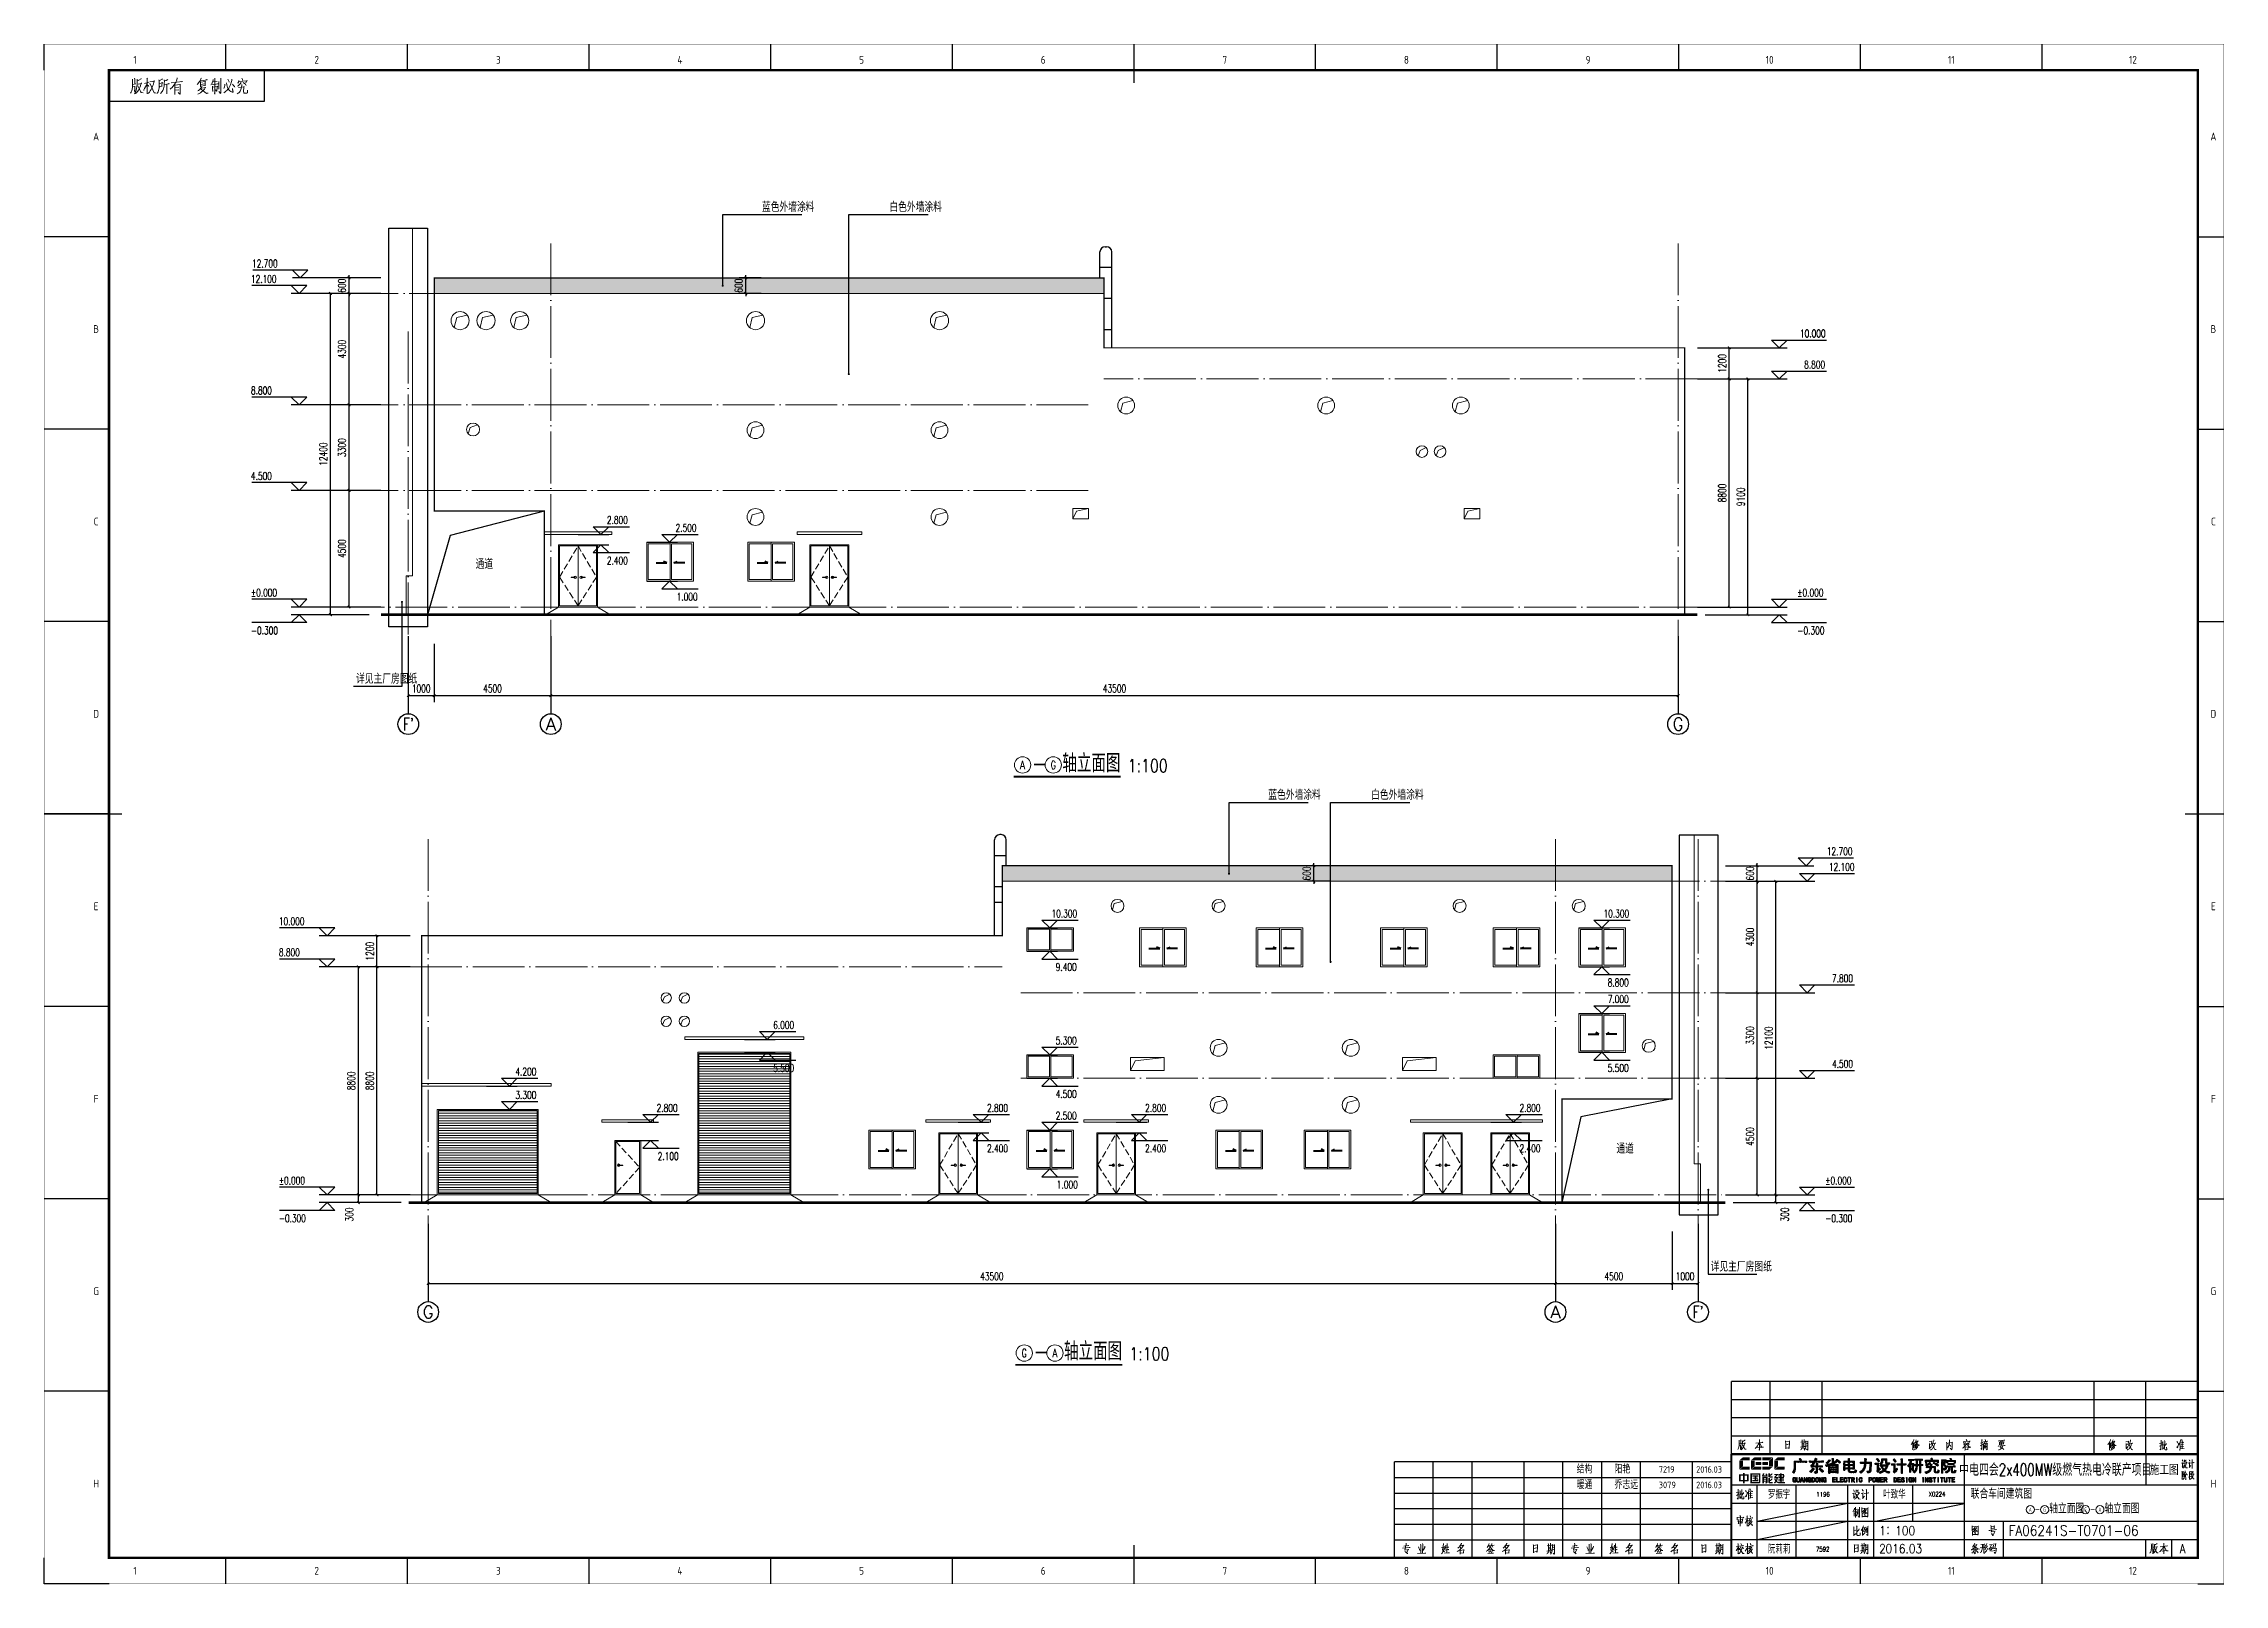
# Model space of a CAD drawing. Extents: x 238398 to 585159, y -66832 to 191741.
# Drawn here: x 364909 to 449059, y -37145 to 22305 of the extents above; entities that cross this region are included whole.
import ezdxf
from ezdxf.enums import TextEntityAlignment as Align

# ---------------------------------------------------------------- set-up
doc = ezdxf.new("R2010")
doc.units = 0
doc.header["$LTSCALE"] = 1000
doc.header["$MEASUREMENT"] = 0
doc.linetypes.add('DASH', pattern=[0.35, 0.25, -0.1])
doc.linetypes.add('DOTE', pattern=[2.42, 2, -0.2, 0.02, -0.2])
for name, color, linetype in [('AXIS', 3, 'Continuous'), ('AXIS_TEXT', 7, 'Continuous'), ('DIM_ELEV', 3, 'Continuous'), ('DIM_LEAD', 3, 'Continuous'), ('DIM_SYMB', 3, 'Continuous'), ('HQ1', 7, 'Continuous'), ('HQ2', 7, 'Continuous'), ('PUB_DIM', 76, 'Continuous'), ('Version', 7, 'Continuous'), ('压型钢板', 3, 'Continuous'), ('填充', 8, 'Continuous')]:
    doc.layers.add(name, color=color, linetype=linetype)
for name, color, linetype, lineweight in [('DOTE', 18, 'DOTE', 13), ('PUB_HATCH', 252, 'Continuous', 5), ('PUB_TEXT', 7, 'Continuous', 20), ('WALL', 4, 'Continuous', 40), ('建筑看线', 163, 'Continuous', 18), ('立面1线', 52, 'Continuous', 20), ('立面窗线', 137, 'Continuous', 15)]:
    doc.layers.add(name, color=color, linetype=linetype, lineweight=lineweight)
doc.styles.add('_TCH_AXIS', font='complex.shx', dxfattribs={"bigfont": 'gbcbig.shx'})
doc.styles.add('_TCH_DIM', font='SIMPLEX', dxfattribs={"bigfont": 'GBCBIG'})
doc.styles.add('_TCH_DIM_T3', font='SIMPLEX', dxfattribs={"width": 0.705882, "bigfont": 'GBCBIG'})
doc.styles.add('HZ', font='geditxt.shx', dxfattribs={"width": 0.75, "bigfont": 'hzfs_1.shx'})
doc.styles.add('HZTXT', font='geditxt.shx', dxfattribs={"width": 0.8, "bigfont": 'hztxt1.shx'})
doc.styles.get("Standard").update_dxf_attribs({"font": 'gbenor.shx', "bigfont": 'gbcbig.shx'})
doc.styles.add('TK', font='GEDITXT.SHX', dxfattribs={"width": 0.85, "height": 3.5, "bigfont": 'hztxt1.shx'})
doc.dimstyles.new('_TCH_ARCH&&100', dxfattribs={"dimtxt": 297.5, "dimasz": 100, "dimexe": 250, "dimexo": 300, "dimgap": 126.25, "dimtad": 1, "dimdec": 0, "dimzin": 0, "dimdsep": 46, "dimtxsty": '_TCH_DIM_T3', "dimblk": 'ARCHTICK', "dimcen": 0.09, "dimazin": 2, "dimtfac": 1, "dimtdec": 0, "dimtix": 1, "dimtmove": 2, "dimatfit": 3, "dimfxl": 1, "dimtolj": 1, "dimtzin": 0, "dimarcsym": 0})
pattern_1 = [(0, (0, -22682.58), (0, 95.25), [])]
pattern_2 = [(0, (0, 0), (28.125, 56.25), [0, -56.25])]

msp = doc.modelspace()

# ---------------------------------------------------------------- texts
at = {"layer": 'AXIS_TEXT', "style": '_TCH_AXIS', "width": 0.84}
for p, p2 in [((378769.2, -4193), (379192, -4193)), ((428537, -26875.6), (428959.8, -26875.6))]:
    msp.add_text("F'", height=480.46, dxfattribs=at).set_placement(p, p2, align=Align.FIT)
at = {"layer": 'AXIS_TEXT', "style": '_TCH_AXIS'}
for s, p, p2 in [('A', (384272.4, -4195.7), (384688.9, -4195.7)), ('G', (427772.4, -4195.7), (428188.9, -4195.7)), ('G', (379540.1, -26878.3), (379956.7, -26878.3)), ('A', (423040.1, -26878.3), (423456.7, -26878.3))]:
    msp.add_text(s, height=485.9, dxfattribs=at).set_placement(p, p2, align=Align.FIT)
at = {"layer": 'PUB_TEXT', "style": '_TCH_DIM'}
for s, p in [('蓝色外墙涂料', (392628.7, 15814.4)), ('白色外墙涂料', (397545.2, 15814.4)), ('详见主厂房图纸', (376965.7, -2388.9)), ('蓝色外墙涂料', (412166.1, -6868.1)), ('白色外墙涂料', (416136.1, -6868.1)), ('详见主厂房图纸', (429235.8, -25071.5))]:
    msp.add_text(s, height=337.59, dxfattribs=at).set_placement(p)
at = {"layer": 'PUB_TEXT'}
for s, height, style, width, p in [('12.700', 297.5, '_TCH_DIM', 0.705882, (372951.9, 13671.8)), ('12.100', 297.5, '_TCH_DIM', 0.705882, (372909.6, 13071.8)), ('10.000', 297.5, '_TCH_DIM', 0.705882, (432681.6, 10971.8)), ('8.800', 297.5, '_TCH_DIM', 0.705882, (432841.6, 9771.8)), ('8.800', 297.5, '_TCH_DIM', 0.705882, (372909.6, 8771.8)), ('4.500', 297.5, '_TCH_DIM', 0.705882, (372909.6, 5471.8)), ('2.800', 297.5, '_TCH_DIM', 0.705882, (386645.9, 3771.8)), ('2.500', 297.5, '_TCH_DIM', 0.705882, (389296.1, 3471.8)), ('2.400', 297.5, '_TCH_DIM', 0.705882, (386645.9, 2211.8)), ('%%P0.000', 297.5, '_TCH_DIM', 0.705882, (372909.6, 971.8)), ('1.000', 297.5, '_TCH_DIM', 0.705882, (389336.1, 811.8)), ('%%P0.000', 297.5, '_TCH_DIM', 0.705882, (432581.6, 971.8)), ('-0.300', 297.5, '_TCH_DIM', 0.705882, (372909.6, -488.2)), ('-0.300', 297.5, '_TCH_DIM', 0.705882, (432581.6, -488.2)), ('轴立面图', 700, 'HZTXT', 0.8, (404220.4, -5807.1)), ('-', 700, 'HZTXT', 0.8, (403035, -5807.1)), ('1:100', 500, 'HZTXT', 0.8, (406743.7, -5807.1)), ('12.700', 297.5, '_TCH_DIM', 0.705882, (433717.1, -9010.8)), ('12.100', 297.5, '_TCH_DIM', 0.705882, (433799.4, -9610.8)), ('10.000', 297.5, '_TCH_DIM', 0.705882, (373987.4, -11710.8)), ('10.300', 297.5, '_TCH_DIM', 0.705882, (403803.5, -11410.8)), ('10.300', 297.5, '_TCH_DIM', 0.705882, (425103.9, -11410.8)), ('8.800', 297.5, '_TCH_DIM', 0.705882, (373987.4, -12910.8)), ('9.400', 297.5, '_TCH_DIM', 0.705882, (403963.5, -13470.8)), ('8.800', 297.5, '_TCH_DIM', 0.705882, (425263.9, -14070.8)), ('7.800', 297.5, '_TCH_DIM', 0.705882, (433919.4, -13910.8)), ('7.000', 297.5, '_TCH_DIM', 0.705882, (425263.9, -14710.8)), ('6.000', 297.5, '_TCH_DIM', 0.705882, (393063.6, -15710.8)), ('5.300', 297.5, '_TCH_DIM', 0.705882, (403963.5, -16310.8)), ('4.200', 297.5, '_TCH_DIM', 0.705882, (383113.6, -17510.8)), ('5.500', 297.5, '_TCH_DIM', 0.705882, (393063.6, -17370.8)), ('5.500', 297.5, '_TCH_DIM', 0.705882, (425263.9, -17370.8)), ('4.500', 297.5, '_TCH_DIM', 0.705882, (433919.4, -17210.8)), ('3.300', 297.5, '_TCH_DIM', 0.705882, (383113.6, -18410.8)), ('4.500', 297.5, '_TCH_DIM', 0.705882, (403963.5, -18370.8)), ('2.800', 297.5, '_TCH_DIM', 0.705882, (388563.6, -18910.8)), ('2.800', 297.5, '_TCH_DIM', 0.705882, (401313.6, -18910.8)), ('2.500', 297.5, '_TCH_DIM', 0.705882, (403963.5, -19210.8)), ('2.800', 297.5, '_TCH_DIM', 0.705882, (407413.8, -18910.8)), ('2.800', 297.5, '_TCH_DIM', 0.705882, (421863.6, -18910.8)), ('2.400', 297.5, '_TCH_DIM', 0.705882, (401313.6, -20470.8)), ('2.400', 297.5, '_TCH_DIM', 0.705882, (407413.8, -20470.8)), ('2.400', 297.5, '_TCH_DIM', 0.705882, (421863.6, -20470.8)), ('2.100', 297.5, '_TCH_DIM', 0.705882, (388603.6, -20770.8)), ('%%P0.000', 297.5, '_TCH_DIM', 0.705882, (373987.4, -21710.8)), ('1.000', 297.5, '_TCH_DIM', 0.705882, (404003.5, -21870.8)), ('%%P0.000', 297.5, '_TCH_DIM', 0.705882, (433659.4, -21710.8)), ('-0.300', 297.5, '_TCH_DIM', 0.705882, (373987.4, -23170.8)), ('-0.300', 297.5, '_TCH_DIM', 0.705882, (433659.4, -23170.8)), ('轴立面图', 700, 'HZTXT', 0.8, (404284.6, -28498.6)), ('-', 700, 'HZTXT', 0.8, (403099.3, -28498.6)), ('1:100', 500, 'HZTXT', 0.8, (406808, -28498.6)), ('罗振宇', 304.25, 'HZ', 0.7, (431448.2, -33833.3)), ('1196', 178.56, 'HZ', 0.7, (433311.3, -33759.8)), ('叶致华', 304.25, 'HZ', 0.7, (435896.7, -33833.3)), ('X0224', 178.56, 'HZ', 0.7, (437643, -33753.5)), ('阮莉莉', 304.25, 'HZ', 0.7, (431448.2, -35948.8)), ('7592', 178.56, 'HZ', 0.7, (433298.1, -35879.4))]:
    msp.add_text(s, height=height, dxfattribs=dict(at, style=style, width=width)).set_placement(p)
for s, height, p in [('通道', 337.59, (381577.2, 2037.4)), ('通道', 337.59, (425598.6, -20516.4)), ('结构', 303.83, (424067.5, -32861.9)), ('阳艳', 303.83, (425526, -32861.9)), ('7219', 252, (427233.7, -32834.2)), ('2016.03', 252, (428675.6, -32834.2)), ('暖通', 303.83, (424067.5, -33461.9)), ('乔志远', 303.83, (425526, -33461.9)), ('3079', 252, (427233.7, -33434.2)), ('2016.03', 252, (428675.6, -33434.2)), ('联合车间建筑图', 337.59, (439271.2, -33833.9)), ('-', 350, (441744.2, -34401.5)), ('轴立面图、', 337.59, (442298.3, -34401.5)), ('-', 350, (443877.1, -34401.5)), ('轴立面图', 337.59, (444431.2, -34401.5))]:
    msp.add_text(s, height=height, dxfattribs=at).set_placement(p)
at = {"layer": 'PUB_TEXT', "style": 'HZTXT', "width": 1.428571}
for s, height, p, p2 in [('A', 322.8, (402586.7, -5688.5), (402783.4, -5688.5)), ('G', 328.2, (403776.6, -5691.2), (403964.1, -5691.2)), ('G', 328.2, (402655.5, -28382.7), (402843.1, -28382.7)), ('A', 322.8, (403836.3, -28380), (404033, -28380))]:
    msp.add_text(s, height=height, dxfattribs=at).set_placement(p, p2, align=Align.FIT)
at = {"layer": 'PUB_TEXT'}
for s, height, width, p, p2 in [('A', 157.3, 0.888889, (441516.7, -34340.1), (441621.6, -34340.1)), ('G', 165.6, 0.824734, (442077.8, -34344.3), (442168.9, -34344.3)), ('G', 165.6, 0.824734, (443656.5, -34344.3), (443747.6, -34344.3)), ('A', 157.3, 0.888889, (444203.8, -34340.1), (444308.6, -34340.1))]:
    msp.add_text(s, height=height, dxfattribs=dict(at, width=width)).set_placement(p, p2, align=Align.FIT)

# ---------------------------------------------------------------- blocks, each defined once
blk = doc.blocks.new('GEDI_WK_A1')
at = {"color": 3}
for p, q in [((0, 584), (0, 594)), ((70.08, 584), (70.08, 594)), ((140.17, 584), (140.17, 594)), ((210.25, 584), (210.25, 594)), ((280.33, 584), (280.33, 594)), ((350.42, 584), (350.42, 594)), ((420.5, 584), (420.5, 594)), ((490.58, 584), (490.58, 594)), ((560.67, 584), (560.67, 594)), ((630.75, 584), (630.75, 594)), ((700.83, 584), (700.83, 594)), ((770.92, 584), (770.92, 594)), ((85, 572), (85, 584)), ((25, 572), (85, 572)), ((25, 519.75), (0, 519.75)), ((831, 519.75), (841, 519.75)), ((25, 445.5), (0, 445.5)), ((831, 445.5), (841, 445.5)), ((25, 371.25), (0, 371.25)), ((831, 371.25), (841, 371.25)), ((25, 297), (0, 297)), ((831, 297), (841, 297)), ((25, 222.75), (0, 222.75)), ((831, 222.75), (841, 222.75)), ((25, 148.5), (0, 148.5)), ((831, 148.5), (841, 148.5)), ((25, 74.25), (0, 74.25)), ((831, 74.25), (841, 74.25)), ((0, 0), (0, 10)), ((70.08, 0), (70.08, 10)), ((140.17, 0), (140.17, 10)), ((210.25, 0), (210.25, 10)), ((280.33, 0), (280.33, 10)), ((350.42, 0), (350.42, 10)), ((420.5, 0), (420.5, 10)), ((490.58, 0), (490.58, 10)), ((560.67, 0), (560.67, 10)), ((630.75, 0), (630.75, 10)), ((700.83, 0), (700.83, 10)), ((770.92, 0), (770.92, 10)), ((25, 0), (0, 0)), ((831, 0), (841, 0))]:
    blk.add_line(p, q, dxfattribs=at)
for points, const_width in [([(0, 0), (841, 0), (841, 594), (0, 594)], 0.1), ([(25, 10), (831, 10), (831, 584), (25, 584)], 1)]:
    blk.add_lwpolyline(points, close=True, dxfattribs=dict(at, const_width=const_width))
at = {"color": 3, "const_width": 0.5}
for points in [[(420.5, 579), (420.5, 594)], [(30, 297), (0, 297)], [(826, 297), (841, 297)], [(420.5, 0), (420.5, 15)]]:
    blk.add_lwpolyline(points, dxfattribs=at)
at = {"color": 3}
for s, p in [('1', (35.04, 588)), ('2', (105.12, 588)), ('3', (175.21, 588)), ('4', (245.29, 588)), ('5', (315.38, 588)), ('6', (385.46, 588)), ('7', (455.54, 588)), ('8', (525.62, 588)), ('9', (595.71, 588)), ('10', (665.79, 588)), ('11', (735.87, 588)), ('12', (805.96, 588)), ('1', (35.04, 5)), ('2', (105.12, 5)), ('3', (175.21, 5)), ('4', (245.29, 5)), ('5', (315.38, 5)), ('6', (385.46, 5)), ('7', (455.54, 5)), ('8', (525.62, 5)), ('9', (595.71, 5)), ('10', (665.79, 5)), ('11', (735.87, 5)), ('12', (805.96, 5))]:
    blk.add_text(s, height=3, dxfattribs=at).set_placement(p, align=Align.MIDDLE)
for s, p in [('A', (20, 556.88)), ('A', (837, 556.88)), ('B', (20, 482.62)), ('B', (837, 482.62)), ('C', (20, 408.38)), ('C', (837, 408.38)), ('D', (20, 334.12)), ('D', (837, 334.12)), ('E', (20, 259.88)), ('E', (837, 259.88)), ('F', (20, 185.62)), ('F', (837, 185.62)), ('G', (20, 111.38)), ('G', (837, 111.38)), ('H', (20, 37.12)), ('H', (837, 37.12))]:
    blk.add_text(s, height=3, dxfattribs=at).set_placement(p, align=Align.CENTER)
blk = doc.blocks.new('GEDI_Copyright_2012')
at = {"color": 7, "lineweight": 0}
for points in [[(8.99, -3.43), (9.11, -3.83), (9.11, -5.03), (9.11, -5.93), (9.03, -6.73), (8.9, -7.33), (8.73, -8.03), (8.48, -8.53), (8.22, -8.93)], [(9.11, -6.38), (10.01, -6.28), (9.92, -6.13), (9.92, -8.38), (9.88, -8.08), (9.88, -7.68)], [(9.16, -5.48), (10.39, -5.28)], [(10.81, -3.53), (10.9, -4.03), (10.9, -4.68), (10.81, -5.53), (10.73, -6.33), (10.6, -7.03), (10.47, -7.68), (10.3, -8.23), (10.09, -8.72), (9.84, -9.08)], [(9.88, -3.13), (9.96, -3.43), (9.96, -5.33)], [(11.2, -5.43), (12.56, -5.08), (12.47, -4.93), (12.26, -5.58), (12, -6.38), (11.75, -6.98), (11.45, -7.63), (11.03, -8.23), (10.6, -8.68), (10.26, -9.03)], [(12.43, -3.23), (12.34, -3.38), (11.53, -3.88), (10.98, -4.13)], [(11.15, -6.08), (12.34, -8.63), (13.15, -8.68), (12.38, -8.58), (12.17, -8.28)], [(14.72, -4.88), (14.42, -5.73), (14.08, -6.43), (13.74, -7.13), (13.45, -7.63), (13.36, -7.78)], [(13.62, -5.08), (15.4, -4.68)], [(14.64, -3.13), (14.81, -3.38), (14.76, -3.33), (14.72, -9.13), (14.68, -8.72), (14.72, -8.13)], [(14.72, -5.63), (15.27, -6.03), (15.4, -6.33)], [(15.7, -4.48), (17.52, -4.18), (17.44, -4.03), (17.27, -4.68), (17.1, -5.43), (16.93, -5.93), (16.76, -6.43), (16.55, -6.93), (16.21, -7.48), (15.91, -7.98), (15.61, -8.43), (15.32, -8.72), (15.02, -8.98)], [(15.61, -5.23), (15.87, -5.28), (17.44, -8.72), (18.2, -8.83), (17.44, -8.63), (17.14, -8.08)], [(20.67, -3.38), (20.5, -3.48), (19.35, -4.13), (19.27, -3.73), (19.4, -4.13), (19.4, -5.43), (19.35, -6.23), (19.31, -6.78), (19.22, -7.33), (19.1, -7.83), (18.93, -8.33), (18.72, -8.68), (18.54, -8.98)], [(19.48, -6.38), (19.56, -6.33), (20.54, -6.18), (20.41, -6.23), (20.54, -4.68), (20.63, -4.88), (19.44, -5.13)], [(22.67, -3.58), (21.99, -3.98), (21.35, -4.13), (21.26, -3.73), (21.35, -4.33), (21.31, -4.93), (21.26, -5.58), (21.22, -6.13), (21.13, -6.63), (21.05, -7.18), (20.92, -7.58), (20.71, -7.88), (20.5, -8.23), (20.28, -8.53), (20.07, -8.78), (19.86, -8.98)], [(21.31, -5.53), (23.22, -5.23), (23.09, -5.18), (22.88, -5.28)], [(22.28, -5.43), (22.28, -9.13), (22.24, -8.88), (22.28, -8.48)], [(26.28, -2.98), (26.28, -3.23), (26.02, -4.08), (25.76, -4.68), (25.51, -5.08), (25.04, -5.83), (24.36, -6.63), (23.9, -7.13), (23.6, -7.38)], [(23.98, -4.83), (28.4, -4.43), (28.14, -4.33)], [(25.34, -5.53), (25.43, -5.73), (25.38, -9.03), (25.38, -9.33), (25.34, -9.03), (25.38, -8.68)], [(25.43, -5.73), (27.38, -5.53), (27.38, -5.43), (27.47, -5.53), (27.38, -5.58), (27.38, -9.08), (27.34, -9.28), (26.66, -8.63), (27.34, -9.18)], [(26.96, -6.58), (25.47, -6.73)], [(25.47, -7.68), (26.96, -7.53)], [(28.14, -4.33), (27.8, -4.48)], [(35.45, -3.03), (35.49, -3.23), (34.98, -4.18), (34.52, -4.83), (34.26, -5.23), (34.05, -5.53)], [(35.71, -6.38), (35.71, -6.53), (34.98, -7.43), (34.56, -7.78), (34.26, -8.03)], [(35.62, -6.88), (35.75, -6.98), (37.28, -6.68), (37.23, -6.53), (36.77, -7.33), (36.47, -7.68), (36.17, -7.98), (35.71, -8.38), (35.28, -8.72), (34.81, -8.98), (34.26, -9.23)], [(35.11, -4.08), (36.34, -3.93), (37.87, -3.68), (37.75, -3.63), (37.49, -3.73)], [(35.24, -4.43), (35.28, -4.73), (35.32, -5.58), (35.32, -6.38), (35.28, -6.23), (37.19, -5.93), (37.07, -5.93), (37.15, -4.23), (37.28, -4.38), (35.28, -4.68)], [(36.64, -5.28), (35.36, -5.48)], [(35.54, -7.38), (35.62, -7.43), (37.57, -8.98), (38.3, -8.93), (37.57, -8.93), (37.32, -8.78)], [(39.27, -5.63), (42.08, -5.33), (42.03, -5.33), (41.87, -5.28), (41.65, -5.38)], [(40.12, -3.58), (40.16, -3.88), (39.83, -4.93), (39.66, -5.23)], [(39.87, -6.13), (39.95, -6.68), (39.95, -6.78), (40, -8.28), (39.95, -7.98), (40, -7.73)], [(40, -6.58), (41.95, -6.28), (41.82, -6.13), (41.74, -6.53), (41.69, -7.18), (41.61, -7.63), (41.57, -7.93), (41.44, -8.08), (41.06, -7.58), (41.48, -8.03)], [(40.12, -4.48), (41.74, -4.33)], [(40.8, -3.03), (40.84, -3.28), (40.8, -9.23), (40.72, -8.88), (40.8, -8.53)], [(42.33, -4.33), (42.42, -4.58), (42.42, -7.33), (42.33, -6.83), (42.37, -6.53)], [(43.1, -3.13), (43.18, -3.43), (43.14, -8.23), (43.14, -8.53), (43.1, -8.78), (43.05, -8.88), (42.97, -8.98), (42.37, -8.23), (43.05, -8.88)], [(47.43, -3.48), (47.39, -4.03), (47.17, -4.73), (47, -5.28), (46.71, -5.88), (46.45, -6.48), (46.2, -6.88), (45.86, -7.38), (45.47, -7.78), (45.09, -8.13), (44.67, -8.48), (44.24, -8.72)], [(44.67, -5.43), (44.63, -5.93), (44.5, -6.48), (44.37, -6.83), (44.24, -7.03)], [(45.26, -4.88), (45.43, -5.63), (45.56, -6.18), (45.77, -6.68), (45.99, -7.23), (46.24, -7.63), (46.58, -7.93), (47.05, -8.28), (47.51, -8.43), (47.81, -8.48), (47.94, -8.48), (47.73, -7.78), (47.64, -7.13), (47.81, -8.48)], [(45.82, -3.53), (46.07, -3.93), (46.24, -4.28), (46.32, -4.48), (46.32, -4.63)], [(47.64, -5.43), (48.07, -5.93), (48.36, -6.28), (48.49, -6.58)], [(51.21, -5.48), (51.21, -5.83), (51.08, -6.58), (50.95, -7.03), (50.83, -7.43), (50.7, -7.78), (50.53, -8.13), (50.32, -8.43), (50.06, -8.68), (49.77, -8.93), (49.43, -9.18)], [(50.91, -4.68), (50.83, -4.98), (50.44, -5.43), (50.06, -5.83), (49.81, -6.03), (49.55, -6.23)], [(50.06, -3.98), (50.02, -4.33), (49.94, -4.58), (49.85, -4.83), (49.77, -4.98), (49.68, -5.03), (50.02, -4.43), (53.29, -4.13), (53.16, -4.03), (52.78, -4.83)], [(49.98, -6.68), (52.19, -6.43), (52.06, -6.28), (52.02, -6.58), (51.93, -8.18), (51.97, -8.63), (52.06, -8.78), (52.19, -8.88), (52.4, -8.88), (52.61, -8.88), (53.21, -8.88), (53.42, -8.78), (53.46, -8.72), (53.42, -7.68), (53.42, -8.78)], [(51.21, -3.03), (51.47, -3.58), (51.55, -3.93)], [(51.76, -4.78), (52.27, -5.13), (52.65, -5.43), (52.83, -5.68), (52.91, -5.88)]]:
    blk.add_lwpolyline(points, dxfattribs=at)
blk = doc.blocks.new('GEDI_TQ_2012')
at = {"color": 2}
for p, q in [((-90, 0), (-90, 40)), ((-20, 40), (-20, 28)), ((0, 28), (-180, 28)), ((-170, 0), (-170, 28)), ((-155, 0), (-155, 28)), ((-135, 0), (-135, 28)), ((-125, 0), (-125, 28)), ((-110, 14), (-110, 28)), ((-90, 21), (-180, 21)), ((0, 14), (-170, 14)), ((-75, 0), (-75, 14)), ((0, 7), (-180, 7)), ((-20, 0), (-20, 7)), ((-10, 0), (-10, 7))]:
    blk.add_line(p, q, dxfattribs=at)
at = {"color": 7}
for p, q in [((0, 40), (0, 0)), ((0, 0), (-180, 0))]:
    blk.add_line(p, q, dxfattribs=at)
at = {"color": 2, "const_width": 0.8}
for points in [[(-180, 40), (0, 40)], [(-180, 0), (-180, 40)]]:
    blk.add_lwpolyline(points, dxfattribs=at)
at = {"color": 7, "lineweight": 0}
for points in [[(-6.33, 36.55), (-5.75, 36.67), (-5.83, 36.78), (-5.85, 36.55), (-5.87, 35.03), (-5.98, 34.92), (-5.53, 35.51)], [(-6, 37.76), (-5.75, 37.36), (-5.7, 37.18)], [(-5.25, 36.2), (-4.41, 36.35), (-4.47, 36.44), (-4.56, 36.2), (-4.67, 35.92), (-4.77, 35.69), (-4.88, 35.49), (-5.05, 35.23), (-5.25, 35), (-5.44, 34.8), (-5.6, 34.66), (-5.72, 34.57)], [(-5.16, 37.81), (-5.14, 37.55), (-5.14, 37.27), (-5.19, 37.01), (-5.25, 36.75), (-5.34, 36.58), (-5.42, 36.44), (-5.53, 36.29)], [(-5.27, 35.94), (-5.23, 35.94), (-4.44, 34.68), (-4.02, 34.66), (-4.44, 34.75), (-4.54, 34.85)], [(-5.12, 37.58), (-4.54, 37.64), (-4.58, 37.73), (-4.65, 37.5), (-4.65, 37.29), (-4.65, 37.12), (-4.65, 36.93), (-4.62, 36.84), (-4.58, 36.75), (-4.5, 36.72), (-4.39, 36.69), (-4.24, 36.69), (-4.15, 36.72), (-4.09, 36.78)], [(-3.72, 36.58), (-3.12, 36.69), (-3.16, 36.75), (-3.2, 34.97), (-3.29, 34.85), (-2.71, 35.66)], [(-3.4, 37.87), (-3.23, 37.58), (-3.14, 37.44), (-3.1, 37.27)], [(-2.84, 36.58), (-1.44, 36.72), (-1.53, 36.75), (-1.7, 36.69)], [(-2.18, 37.95), (-2.15, 37.76), (-2.15, 34.4), (-2.18, 34.63), (-2.15, 34.92)], [(-177.98, 25.15), (-177.93, 25.15), (-176.95, 25.38)], [(-177.37, 26.49), (-177.34, 26.23), (-177.39, 22.82), (-177.42, 22.69), (-177.81, 23.05), (-177.42, 22.76)], [(-176.69, 25.93), (-176.64, 25.77), (-176.67, 23.05), (-176.78, 22.95), (-176.22, 23.48)], [(-176, 26.32), (-175.94, 26.13), (-176, 23.7), (-175.97, 23.41), (-175.97, 23.21), (-175.94, 23.05), (-175.89, 22.92), (-175.81, 22.82), (-175.75, 22.79), (-175.64, 22.76), (-175.53, 22.76), (-175.25, 22.76), (-175.17, 22.82), (-175.13, 22.85), (-175.22, 23.7), (-175.17, 22.82), (-175.22, 22.79)], [(-174.61, 23.8), (-174.58, 23.84), (-174.33, 23.54), (-173.77, 25.31)], [(-174.55, 25.93), (-174.33, 25.64), (-174.19, 25.28)], [(-173.08, 26.68), (-173.08, 26.53), (-173.3, 25.84), (-173.52, 25.31), (-173.77, 24.79)], [(-173.35, 25.51), (-173.32, 23.28), (-173.35, 22.85), (-173.39, 22.52), (-173.39, 22.82)], [(-173.19, 25.41), (-171.85, 25.64), (-171.9, 25.67), (-172.15, 25.6), (-172.58, 25.51), (-172.58, 23.15)], [(-172.69, 26.65), (-172.46, 26.13), (-172.46, 26), (-172.44, 25.84)], [(-132.89, 26.22), (-132.56, 25.75), (-132.5, 25.56)], [(-131.81, 26.28), (-131.78, 25.99), (-131.78, 25.66), (-131.83, 25.36), (-131.92, 25.06), (-132.03, 24.87), (-132.14, 24.7), (-132.28, 24.55)], [(-131.75, 26.02), (-131, 26.08), (-131.06, 26.19), (-131.14, 25.92), (-131.14, 25.69), (-131.14, 25.5), (-131.14, 25.27), (-131.11, 25.17), (-131.06, 25.06), (-130.94, 25.03), (-130.81, 25), (-130.61, 25), (-130.5, 25.03), (-130.42, 25.1)], [(-129.52, 26.35), (-129.3, 26.02), (-129.19, 25.86), (-129.14, 25.66)], [(-127.94, 26.44), (-127.91, 26.22), (-127.91, 22.38), (-127.94, 22.64), (-127.91, 22.97)], [(-6.12, 33.46), (-6.07, 33.14), (-6.07, 30.21), (-6.12, 30.42), (-6.1, 30.67)], [(-6.06, 33.14), (-5.48, 33.2), (-5.54, 33.25), (-5.82, 32.54), (-5.82, 32.48), (-5.78, 32.39), (-5.71, 32.28), (-5.67, 32.16), (-5.63, 32.05), (-5.6, 31.87), (-5.6, 31.73), (-5.63, 31.59), (-5.64, 31.47), (-5.69, 31.39), (-5.93, 31.68)], [(-5.15, 32.22), (-5.11, 32.05), (-5.15, 31.99), (-5.15, 31.76), (-5.17, 31.42), (-5.22, 31.19), (-5.26, 30.96), (-5.32, 30.76), (-5.43, 30.59), (-5.54, 30.44), (-5.64, 30.3), (-5.78, 30.16)], [(-4.87, 33.6), (-4.87, 33.46), (-4.94, 33.25), (-5.05, 32.96), (-5.15, 32.71), (-5.26, 32.48), (-5.37, 32.28), (-5.49, 32.08)], [(-4.91, 33.22), (-4.27, 32.08), (-4.01, 32.02), (-4.27, 32.13), (-4.42, 32.34)], [(-4.73, 32.25), (-4.68, 32.16), (-4.7, 32.13), (-4.68, 30.09), (-4.7, 30.33), (-4.68, 30.59)], [(-3.56, 31.11), (-2.68, 31.56)], [(-3.22, 33.25), (-3.2, 33), (-3.2, 30.27), (-3.2, 30.5), (-3.2, 30.73)], [(-2.7, 33.34), (-2.91, 33.14), (-3.17, 33)], [(-3.17, 32.54), (-2.73, 32.65)], [(-2.73, 32.11), (-3.17, 31.96)], [(-2.42, 31.87), (-2.4, 31.87), (-1.71, 31.96), (-1.75, 32.05), (-1.86, 31.73), (-1.93, 31.53), (-1.99, 31.37), (-2.07, 31.19), (-2.18, 31.02), (-2.31, 30.85), (-2.42, 30.73), (-2.55, 30.61), (-2.7, 30.47), (-2.8, 30.38), (-2.91, 30.3)], [(-2.38, 33.4), (-2.33, 33.14), (-2.36, 32.74), (-2.38, 32.48), (-2.42, 32.31), (-2.47, 32.16), (-2.53, 32.08), (-2.59, 31.96)], [(-2.47, 31.65), (-2.4, 31.56), (-1.73, 30.47), (-1.41, 30.47), (-1.71, 30.5), (-1.82, 30.61)], [(-2.33, 33.17), (-1.8, 33.29), (-1.84, 33.31), (-1.9, 33.14), (-1.93, 32.91), (-1.93, 32.6), (-1.9, 32.46), (-1.89, 32.37), (-1.82, 32.34), (-1.73, 32.28), (-1.47, 32.34)], [(-177.95, 24.1), (-176.95, 24.72)], [(-176.22, 24.65), (-176.64, 24.49)], [(-175.28, 25.18), (-175.36, 24.95), (-175.97, 24.23)], [(-173.13, 23.08), (-171.71, 23.24)], [(-173.08, 24.68), (-171.99, 24.85)], [(-173.05, 23.9), (-171.96, 24.07)], [(-133.31, 24.84), (-132.56, 24.97), (-132.67, 25.1), (-132.7, 24.84), (-132.73, 23.1), (-132.87, 22.97), (-132.28, 23.66)], [(-133.08, 17.86), (-131.23, 18.06), (-131.26, 18.06), (-131.37, 18.1), (-131.51, 18.03)], [(-132.51, 19.21), (-132.49, 19.01), (-132.71, 18.32), (-132.82, 18.13)], [(-132.68, 17.54), (-132.63, 17.18), (-132.63, 17.11), (-132.6, 16.13), (-132.63, 16.32), (-132.6, 16.49)], [(-132.6, 17.24), (-131.32, 17.44), (-131.4, 17.54), (-131.46, 17.27), (-131.48, 16.85), (-131.54, 16.55), (-131.57, 16.35), (-131.65, 16.25), (-131.9, 16.58), (-131.62, 16.29)], [(-131.92, 24.45), (-130.83, 24.61), (-130.92, 24.7), (-131.03, 24.45), (-131.17, 24.12), (-131.31, 23.86), (-131.44, 23.62), (-131.67, 23.33), (-131.92, 23.07), (-132.17, 22.84), (-132.37, 22.67), (-132.53, 22.58)], [(-132.51, 18.62), (-131.46, 18.72)], [(-132.07, 19.57), (-132.04, 19.41), (-132.07, 15.5), (-132.13, 15.73), (-132.07, 15.96)], [(-131.94, 24.15), (-131.89, 24.15), (-130.86, 22.7), (-130.33, 22.67), (-130.86, 22.77), (-131, 22.9)], [(-131.07, 18.72), (-131.01, 18.55), (-131.01, 16.75), (-131.07, 17.08), (-131.04, 17.27)], [(-130.57, 19.5), (-130.51, 19.3), (-130.53, 16.16), (-130.53, 15.96), (-130.57, 15.8), (-130.59, 15.73), (-130.65, 15.66), (-131.04, 16.16), (-130.59, 15.73)], [(-129.94, 24.87), (-129.16, 25), (-129.22, 25.06), (-129.27, 23.03), (-129.39, 22.9), (-128.63, 23.83)], [(-129.65, 19.44), (-129.59, 19.01), (-129.53, 15.63), (-129.56, 15.99), (-127.59, 15.99), (-127.73, 16.03), (-128, 15.99)], [(-129.56, 19.01), (-127.22, 19.21), (-127.3, 19.3), (-127.36, 19.01), (-127.39, 16.06), (-127.41, 15.73), (-127.61, 15.99)], [(-128.79, 18.49), (-128.67, 18.46), (-127.89, 18.55), (-127.98, 18.65), (-128.34, 18.03), (-128.61, 17.7), (-128.86, 17.44), (-129.11, 17.21), (-129.4, 17.05)], [(-128.64, 18.98), (-128.64, 18.82), (-128.9, 18.32), (-129.2, 17.93), (-129.34, 17.77)], [(-128.84, 18.13), (-128.75, 18.13), (-127.89, 17.27), (-127.59, 17.27), (-127.89, 17.34), (-128.03, 17.41)], [(-128.8, 24.87), (-126.99, 25.03), (-127.1, 25.06), (-127.33, 25)], [(-128.7, 17.3), (-128.39, 17.08), (-128.25, 16.91)], [(-177.7, 15.74), (-177.7, 15.44), (-177.75, 15.21), (-177.81, 14.98), (-177.86, 14.81)], [(-177.7, 15.38), (-175.19, 15.57), (-175.25, 15.67), (-175.58, 15.14)], [(-177.45, 14.85), (-177.39, 14.55), (-177.28, 13.11), (-177.31, 13.37), (-175.92, 13.5), (-176.08, 13.53), (-176.39, 13.47)], [(-175.92, 13.5), (-175.81, 13.34), (-175.64, 14.91), (-175.58, 14.78), (-177.34, 14.55)], [(-177.06, 14.03), (-176.06, 14.16)], [(-176.69, 16.29), (-176.53, 15.96), (-176.47, 15.74)], [(-176.58, 15.27), (-176.53, 15.21), (-176.55, 12.22), (-176.62, 12.52), (-176.55, 12.88)], [(-173.86, 14.88), (-174.11, 14.36), (-174.3, 13.96), (-174.47, 13.67), (-174.69, 13.37)], [(-173.46, 15.11), (-174.55, 14.91)], [(-173.97, 16.25), (-173.86, 16.1), (-173.89, 16.13), (-173.89, 12.26), (-173.91, 12.55), (-173.89, 12.88)], [(-173.86, 14.66), (-173.49, 14.26)], [(-172.02, 14.16), (-172.1, 13.93), (-172.44, 13.41), (-172.77, 13.08), (-173.13, 12.72), (-173.44, 12.45), (-173.69, 12.26)], [(-172.21, 14.81), (-172.24, 14.66), (-172.58, 14.16), (-172.6, 14.13), (-172.85, 13.8), (-173.13, 13.47), (-173.44, 13.17)], [(-173.24, 15.14), (-171.68, 15.41), (-171.79, 15.44), (-172.02, 15.34)], [(-172.69, 15.17), (-172.71, 14.98), (-173.19, 14.19), (-173.24, 14.16), (-172.38, 14.39)], [(-172.77, 16.19), (-172.58, 15.86), (-172.55, 15.74), (-172.58, 15.64)], [(-172.55, 13.27), (-171.99, 12.72), (-171.88, 12.45), (-172.04, 12.78)], [(-132.88, 11.96), (-132.59, 11.77), (-132.76, 11.83), (-132.7, 8.68), (-132.88, 8.55), (-131.82, 9.44)], [(-132.56, 10.42), (-131.95, 10.62)], [(-131.73, 12.32), (-131.5, 12.09), (-131.59, 12.16), (-131.59, 11.47), (-131.59, 10.78), (-131.59, 10.16), (-131.59, 9.7), (-131.59, 9.67), (-131.59, 9.53), (-131.57, 8.91), (-131.48, 8.75), (-131.37, 8.65), (-131.12, 8.58), (-130.62, 8.62), (-130.26, 8.72), (-130.23, 8.75), (-130.28, 9.6)], [(-131.59, 10), (-130.78, 10.84), (-130.64, 11.14)], [(-129.06, 12.31), (-129.08, 12.14), (-129.42, 11.42), (-129.69, 10.99), (-129.92, 10.6)], [(-129.36, 11.42), (-129.38, 8.63), (-129.42, 8.82), (-129.42, 8.86), (-129.38, 9.15)], [(-128.58, 11.55), (-128.55, 11.48), (-128.69, 11.02), (-128.83, 10.6), (-128.97, 10.3), (-129.08, 10.07)], [(-128.58, 10.93), (-128.02, 11.02), (-128.08, 11.12), (-128.14, 10.76), (-128.25, 10.43), (-128.3, 10.17), (-128.41, 9.91), (-128.55, 9.68), (-128.69, 9.42), (-128.83, 9.22), (-128.97, 8.99), (-129.08, 8.89)], [(-129.02, 11.65), (-128.97, 11.62), (-128.91, 11.62), (-127.94, 11.81), (-128.02, 11.81), (-128.16, 11.75)], [(-128.86, 10.43), (-128.61, 10.24), (-128.55, 10.07)], [(-128.81, 16.75), (-128.45, 16.52), (-128.28, 16.35)], [(-127.35, 12.27), (-127.24, 12.14), (-127.3, 12.11), (-127.27, 8.86), (-127.27, 8.82), (-127.3, 8.63), (-127.35, 8.57), (-127.8, 9.06), (-127.35, 8.6), (-127.3, 8.73)], [(-127.77, 11.38), (-127.71, 11.32), (-127.77, 11.29), (-127.77, 9.71), (-127.8, 9.88), (-127.77, 10.07)], [(-87.07, 12.4), (-87.01, 11.97), (-86.96, 8.6), (-86.99, 8.96), (-85.02, 8.96), (-85.15, 8.99), (-85.43, 8.96)], [(-86.99, 11.97), (-84.65, 12.18), (-84.73, 12.27), (-84.79, 11.97), (-84.82, 9.02), (-84.84, 8.7), (-85.04, 8.96)], [(-86.21, 11.45), (-86.1, 11.42), (-85.32, 11.52), (-85.4, 11.61), (-85.77, 10.99), (-86.04, 10.66), (-86.29, 10.41), (-86.54, 10.17), (-86.83, 10.01)], [(-86.07, 11.94), (-86.07, 11.78), (-86.32, 11.29), (-86.63, 10.89), (-86.76, 10.73)], [(-86.26, 11.09), (-86.18, 11.09), (-85.32, 10.24), (-85.02, 10.24), (-85.32, 10.3), (-85.45, 10.37)], [(-86.24, 9.72), (-85.88, 9.49), (-85.71, 9.32)], [(-86.13, 10.27), (-85.82, 10.04), (-85.68, 9.88)], [(-80.58, 10.6), (-80.22, 10.6), (-79.49, 10.66), (-77.71, 10.89), (-77.91, 10.93), (-78.18, 10.86)], [(-79.83, 12.5), (-79.72, 12.11), (-79.72, 10.96), (-79.72, 11.25), (-78.38, 11.42), (-78.61, 11.42), (-78.55, 12.24), (-78.52, 12.37), (-78.47, 12.27), (-78.66, 12.24), (-79.72, 12.11)], [(-79.53, 10.66), (-79.72, 9.88), (-79.78, 10.01), (-78.3, 10.21), (-78.38, 10.33), (-78.38, 10.21), (-78.55, 9.64), (-78.66, 9.28), (-78.8, 8.99), (-78.91, 8.77), (-78.99, 8.6), (-79.06, 8.56), (-79.55, 9.32), (-79.02, 8.63)], [(-177.42, 4.21), (-177.59, 3.75), (-177.79, 3.36), (-177.98, 2.99), (-178.2, 2.66)], [(-177.03, 4.44), (-178.09, 4.21)], [(-177.51, 5.52), (-177.36, 5.32), (-177.42, 5.39), (-177.42, 1.52), (-177.48, 1.75), (-177.42, 2.08)], [(-177.4, 4.05), (-177, 3.61)], [(-175.92, 3.75), (-175.89, 3.49), (-176.05, 3.03), (-176.23, 2.66), (-176.42, 2.37), (-176.59, 2.14), (-176.75, 1.91), (-176.95, 1.72), (-177.2, 1.52)], [(-176.42, 4.24), (-176.45, 3.97), (-176.73, 3.52), (-176.92, 3.19), (-177.03, 3.06)], [(-176.78, 4.47), (-175.36, 4.7), (-175.47, 4.74), (-175.62, 4.66)], [(-176.67, 3.29), (-176.59, 3.22), (-175.62, 1.72), (-175.08, 1.68), (-175.58, 1.78), (-175.72, 1.91)], [(-176.36, 5.52), (-176.2, 5.22), (-176.14, 5.03), (-176.14, 4.83)], [(-175.89, 4.24), (-175.55, 3.88), (-175.47, 3.72), (-175.36, 3.52)], [(-173.79, 4.15), (-174.04, 3.62), (-174.24, 3.23), (-174.4, 2.93), (-174.63, 2.63)], [(-173.4, 4.37), (-174.49, 4.18)], [(-173.9, 5.52), (-173.79, 5.36), (-173.82, 5.39), (-173.82, 1.52), (-173.84, 1.82), (-173.82, 2.15)], [(-173.79, 3.92), (-173.43, 3.52)], [(-171.95, 3.43), (-172.03, 3.2), (-172.37, 2.67), (-172.7, 2.34), (-173.07, 1.98), (-173.37, 1.72), (-173.63, 1.52)], [(-172.14, 4.08), (-172.17, 3.92), (-172.51, 3.43), (-172.54, 3.39), (-172.79, 3.06), (-173.07, 2.74), (-173.37, 2.44)], [(-173.18, 4.41), (-171.62, 4.67), (-171.73, 4.7), (-171.95, 4.6)], [(-172.62, 4.44), (-172.64, 4.24), (-173.12, 3.46), (-173.18, 3.43), (-172.32, 3.65)], [(-172.7, 5.46), (-172.51, 5.13), (-172.48, 5), (-172.51, 4.9)], [(-172.48, 2.54), (-171.92, 1.98), (-171.81, 1.72), (-171.98, 2.05)], [(-132.58, 5.19), (-132.52, 4.86), (-132.49, 4.14), (-132.47, 3.38), (-132.47, 3.28), (-132.47, 2.76), (-132.47, 2.07), (-132.47, 2.3), (-131.38, 2.5), (-131.16, 2.26), (-131.1, 2.56), (-131.1, 2.95), (-131.07, 3.71), (-131.05, 4.5), (-131.05, 5.15), (-131.01, 5.05), (-132.49, 4.83)], [(-132.47, 3.64), (-131.38, 3.84), (-131.49, 3.87), (-131.74, 3.74)], [(-130.14, 2.73), (-128.42, 2.98), (-128.5, 3.02), (-128.61, 2.92)], [(-129.51, 2.53), (-129.53, 2.36), (-129.76, 2.04), (-129.95, 1.81), (-130.14, 1.64)], [(-130.06, 4.59), (-128.42, 4.79)], [(-129.62, 5.48), (-129.56, 5.28), (-129.56, 2.83)], [(-129.53, 4.04), (-129.03, 4.14)], [(-129.51, 3.48), (-129.06, 3.58)], [(-129.06, 2.62), (-128.75, 2.23), (-128.75, 2.07), (-128.86, 2.36)], [(-128.84, 5.67), (-128.78, 5.48), (-128.86, 2.92)], [(-128.2, 5.22), (-128.11, 4.86), (-128.11, 4.14), (-128.14, 3.34), (-128.2, 2.86), (-128.34, 2.33), (-128.5, 2), (-128.81, 1.51)], [(-128.14, 3.15), (-128.09, 3.15), (-127.64, 3.25)], [(-128.11, 4.83), (-127.28, 4.99), (-127.36, 5.09), (-127.36, 4.07), (-127.36, 4), (-127.33, 2.53), (-127.36, 1.97), (-127.39, 1.64), (-127.41, 1.54), (-127.84, 1.97), (-127.44, 1.67)], [(-128.09, 4), (-127.61, 4.11)], [(-86.29, 4.83), (-85.23, 5.06), (-85.32, 5.12), (-85.38, 4.99), (-85.54, 4.66), (-85.71, 4.43), (-85.9, 4.2), (-86.1, 4.01), (-86.32, 3.81), (-86.51, 3.65), (-86.76, 3.45), (-86.96, 3.32), (-87.21, 3.19), (-87.38, 3.09), (-87.46, 3.06)], [(-86.35, 2.79), (-86.71, 2.27), (-86.88, 2.11), (-87.01, 1.94), (-87.13, 1.87), (-87.21, 1.84)], [(-86.1, 5.68), (-86.13, 5.45), (-86.24, 5.12), (-86.4, 4.86), (-86.69, 4.47), (-86.85, 4.3), (-86.99, 4.17)], [(-86.8, 3.06), (-85.02, 3.19), (-85.15, 3.22), (-85.32, 3.15)], [(-85.9, 3.71), (-85.9, 1.51), (-86.46, 2.11), (-85.9, 1.61)], [(-86.38, 4.53), (-86.32, 4.53), (-86.02, 4.3), (-85.77, 4.07), (-85.45, 3.84), (-85.15, 3.58), (-84.93, 3.42), (-84.21, 3.28), (-84.79, 3.42), (-85.15, 3.61)], [(-85.93, 3.81), (-85.9, 3.71)], [(-85.57, 2.83), (-85.23, 2.53), (-84.98, 2.27), (-84.73, 1.94)], [(-83.93, 3.81), (-82.04, 4.04), (-82.15, 4.07), (-82.31, 4.01)], [(-83.12, 5.12), (-83.15, 4.17), (-83.15, 3.81), (-83.17, 3.51), (-83.23, 3.19), (-83.31, 2.89), (-83.42, 2.63), (-83.53, 2.37), (-83.71, 2.14), (-83.84, 1.98), (-83.9, 1.87)], [(-83.67, 5.09), (-82.2, 5.32), (-82.29, 5.32), (-82.45, 5.25)], [(-82.51, 5.22), (-82.54, 1.94), (-82.56, 2.11), (-82.54, 2.37)], [(-81.05, 3.61), (-81.11, 3.48), (-81.25, 3.22), (-81.39, 2.99), (-81.56, 2.73), (-81.78, 2.43), (-82, 2.14), (-82.2, 1.98), (-82.4, 1.81), (-82.56, 1.71)], [(-81.28, 4.59), (-81.34, 4.43), (-81.45, 4.2), (-81.61, 3.97), (-81.81, 3.71), (-81.97, 3.48), (-82.09, 3.35), (-82.25, 3.19)], [(-81.36, 5.55), (-81.39, 5.39), (-81.53, 5.19), (-81.7, 4.92), (-81.86, 4.73), (-82, 4.56), (-82.11, 4.43)], [(-79.75, 4.92), (-79.75, 4.79), (-80.03, 4.2), (-80.28, 3.71), (-80.47, 3.45), (-80.69, 3.15)], [(-80.39, 4.99), (-79.19, 5.09), (-79.27, 5.12), (-79.44, 5.06)], [(-80.11, 3.94), (-80.08, 2.56), (-80.08, 2.96), (-79.47, 3.06), (-79.55, 3.03), (-79.44, 4.04), (-79.38, 3.94), (-80.11, 3.81)], [(-79.58, 2.63), (-78.22, 2.83), (-78.3, 2.86), (-78.52, 2.76)], [(-78.86, 4.83), (-79.06, 3.42), (-79.11, 3.48), (-77.63, 3.65), (-77.68, 3.78), (-77.75, 3.42), (-77.86, 2.7), (-77.97, 2.2), (-78.08, 1.9), (-78.16, 1.78), (-78.22, 1.71), (-78.61, 2.23), (-78.18, 1.78)], [(-78.99, 5.25), (-77.91, 5.35), (-77.97, 5.51), (-78.3, 3.55)], [(-18, 5.38), (-17.91, 5.12), (-17.91, 4.33), (-17.91, 3.74), (-17.97, 3.22), (-18.05, 2.83), (-18.16, 2.36), (-18.33, 2.03), (-18.5, 1.77)], [(-17.91, 3.44), (-17.33, 3.51), (-17.39, 3.61), (-17.39, 2.14), (-17.41, 2.33), (-17.41, 2.59)], [(-17.89, 4.03), (-17.08, 4.17)], [(-16.8, 5.31), (-16.74, 4.99), (-16.74, 4.56), (-16.8, 4), (-16.85, 3.48), (-16.94, 3.02), (-17.03, 2.59), (-17.14, 2.23), (-17.27, 1.9), (-17.44, 1.67)], [(-17.41, 5.58), (-17.36, 5.38), (-17.36, 4.13)], [(-16.55, 4.06), (-15.65, 4.3), (-15.72, 4.39), (-15.85, 3.97), (-16.02, 3.44), (-16.19, 3.05), (-16.38, 2.62), (-16.66, 2.23), (-16.94, 1.94), (-17.16, 1.7)], [(-15.74, 5.51), (-15.79, 5.41), (-16.33, 5.08), (-16.69, 4.92)], [(-16.58, 3.64), (-15.79, 1.97), (-15.27, 1.94), (-15.77, 2), (-15.9, 2.2)], [(-13.2, 4.38), (-13.51, 3.79), (-13.78, 3.3), (-14.09, 2.94), (-14.45, 2.58), (-14.76, 2.31)], [(-14.48, 4.28), (-11.72, 4.58), (-11.84, 4.64), (-12.2, 4.55)], [(-13.81, 2.61), (-12.42, 2.77), (-12.53, 2.84), (-12.78, 2.74)], [(-13.08, 5.69), (-13.06, 3), (-13.06, 1.56), (-13.12, 1.75), (-13.06, 2.19)], [(-12.95, 4.35), (-12.11, 2.67), (-11.5, 2.71), (-12.09, 2.74), (-12.25, 2.94)]]:
    blk.add_lwpolyline(points, dxfattribs=at)
for s, p in [('334455', (-127.91, 24.95)), ('556677', (-86.97, 8.96)), ('445566', (-132.47, 2.3))]:
    blk.add_text(s, height=0.0001).set_placement(p)
blk = doc.blocks.new('LOGO_GEDI_2012')
h = blk.add_hatch(color=150)
h.paths.add_polyline_path([(7.06, 10.62, 0.414214), (6.86, 10.82), (4.48, 10.82), (3.08, 9.61), (7.06, 9.61)])
h.paths.add_polyline_path([(4.48, 9.5), (3.08, 9.5), (3.08, 6.09), (4.48, 7.29)])
h.paths.add_polyline_path([(7.06, 7.2), (4.53, 7.2), (3.12, 5.99), (6.86, 5.99, 0.414214), (7.06, 6.19)])
h = blk.add_hatch(color=150)
h.paths.add_polyline_path([(11.53, 10.62, 0.414214), (11.33, 10.82), (8.95, 10.82), (7.54, 9.61), (11.53, 9.61)])
h.paths.add_polyline_path([(8.95, 9.5), (7.54, 9.5), (7.54, 6.09), (8.95, 7.29)])
h.paths.add_polyline_path([(11.53, 8.79, 0.414214), (11.33, 8.99), (9.41, 8.99), (9.41, 7.8), (11.33, 7.8, 0.414214), (11.53, 8)])
h.paths.add_polyline_path([(11.53, 7.2), (9, 7.2), (7.59, 5.99), (11.33, 5.99, 0.414214), (11.53, 6.19)])
h = blk.add_hatch(color=1)
h.paths.add_polyline_path([(15.91, 10.82), (12.18, 10.82, 0.414214), (11.98, 10.62), (11.98, 9.61), (14.51, 9.61)])
h.paths.add_polyline_path([(16.02, 10.76), (14.55, 9.5), (14.55, 7.31), (16.02, 7.31)])
h.paths.add_polyline_path([(14.12, 8.99), (12.18, 8.99, 0.414214), (11.98, 8.79), (11.98, 8, 0.414214), (12.18, 7.8), (14.12, 7.8)])
h = blk.add_hatch(color=150)
h.paths.add_polyline_path([(20.59, 10.62, 0.414214), (20.39, 10.82), (17.95, 10.82), (16.55, 9.61), (20.59, 9.61)])
h.paths.add_polyline_path([(17.95, 9.5), (16.55, 9.5), (16.55, 6.09), (17.95, 7.29)])
h.paths.add_polyline_path([(20.59, 7.2), (18.01, 7.2), (16.6, 5.99), (20.29, 5.99, 0.414214), (20.59, 6.29)])
h = blk.add_hatch()
h.set_pattern_fill('ANSI31', scale=0.01, style=0)
h.set_pattern_definition([(45, (0, 0), (-0.02245064, 0.02245064), [])])
h.paths.add_polyline_path([(86.22, 3), (85.11, 3), (85.11, 1.23), (86.27, 1.23), (86.27, 1.41), (85.36, 1.41), (85.36, 2.06), (86.15, 2.06), (86.15, 2.24), (85.36, 2.24), (85.36, 2.81), (86.22, 2.81)])
h.paths.add_polyline_path([(84.77, 3), (83.61, 3), (83.61, 2.81), (84.07, 2.81), (84.07, 1.23), (84.32, 1.23), (84.32, 2.81), (84.77, 2.81)])
h.paths.add_polyline_path([(83.34, 3), (83.09, 3), (83.09, 1.74), (83.08, 1.66), (82.99, 1.47), (82.97, 1.45), (82.74, 1.39), (82.3, 1.35), (82.31, 1.34), (82.48, 1.23), (82.74, 1.2), (82.77, 1.2), (83.02, 1.24), (83.2, 1.35), (83.3, 1.51), (83.34, 1.74)])
h.paths.add_polyline_path([(82.4, 3), (82.15, 3), (82.15, 1.74), (82.19, 1.52), (82.3, 1.35), (82.74, 1.39), (82.71, 1.39), (82.49, 1.47), (82.46, 1.52), (82.4, 1.74)])
h.paths.add_polyline_path([(81.86, 3), (80.7, 3), (80.7, 2.81), (81.15, 2.81), (81.15, 1.23), (81.4, 1.23), (81.4, 2.81), (81.86, 2.81)])
h.paths.add_polyline_path([(79.94, 1.23), (79.69, 1.23), (79.69, 3), (79.94, 3)])
h.paths.add_polyline_path([(78.94, 3), (77.77, 3), (77.77, 2.81), (78.22, 2.81), (78.22, 1.23), (78.48, 1.23), (78.48, 2.81), (78.94, 2.81)])
h.paths.add_polyline_path([(76.89, 3.02), (76.7, 2.99), (76.51, 2.88), (76.38, 2.75), (76.33, 2.53), (76.34, 2.45), (76.46, 2.26), (76.61, 2.16), (76.86, 2.06), (76.97, 2.01), (77.16, 1.88), (77.17, 1.88), (77.26, 1.69), (77.26, 1.68), (77.17, 1.48), (77.13, 1.45), (76.89, 1.39), (76.44, 1.35), (76.45, 1.34), (76.64, 1.24), (76.89, 1.2), (76.91, 1.2), (77.16, 1.24), (77.35, 1.35), (77.46, 1.5), (77.51, 1.72), (77.5, 1.84), (77.37, 2.03), (77.21, 2.14), (76.99, 2.25), (76.82, 2.32), (76.66, 2.41), (76.59, 2.56), (76.66, 2.75), (76.89, 2.81), (77.32, 2.86), (77.14, 2.98)])
h.paths.add_polyline_path([(77.32, 2.86), (76.89, 2.81), (76.93, 2.81), (77.13, 2.72), (77.2, 2.51), (77.45, 2.51), (77.43, 2.66)], flags=17)
h.paths.add_polyline_path([(76.54, 1.78), (76.29, 1.78), (76.29, 1.71), (76.32, 1.52), (76.44, 1.35), (76.89, 1.39), (76.86, 1.39), (76.64, 1.47), (76.6, 1.51), (76.54, 1.72)])
h.paths.add_polyline_path([(76.01, 3), (75.76, 3), (75.76, 1.7), (75.75, 1.7), (75.74, 1.23), (76.01, 1.23)])
h.paths.add_polyline_path([(75.11, 3), (75.1, 2.51), (75.74, 1.23), (75.75, 1.7)])
h.paths.add_polyline_path([(75.11, 3), (74.84, 3), (74.84, 1.23), (75.09, 1.23), (75.09, 2.51), (75.1, 2.51)])
h.paths.add_polyline_path([(74.1, 1.23), (73.85, 1.23), (73.85, 3), (74.1, 3)])
h.paths.add_polyline_path([(71.15, 3), (70.9, 3), (70.9, 1.7), (70.89, 1.7), (70.88, 1.23), (71.15, 1.23)])
h.paths.add_polyline_path([(70.25, 3), (70.24, 2.51), (70.88, 1.23), (70.89, 1.7)])
h.paths.add_polyline_path([(70.25, 3), (69.98, 3), (69.98, 1.23), (70.23, 1.23), (70.23, 2.51), (70.24, 2.51)])
h.paths.add_polyline_path([(69.14, 3.02), (69.05, 3.01), (68.85, 2.94), (68.67, 2.78), (68.63, 2.72), (68.56, 2.54), (68.52, 2.32), (68.51, 2.06), (68.51, 2.02), (68.53, 1.77), (68.59, 1.56), (68.7, 1.41), (68.72, 1.39), (68.91, 1.25), (69.12, 1.2), (69.34, 1.24), (69.47, 1.35), (69.16, 1.39), (69.08, 1.4), (68.89, 1.53), (68.85, 1.61), (68.8, 1.8), (68.78, 2.07), (68.78, 2.27), (68.81, 2.5), (68.87, 2.65), (68.95, 2.75), (69.14, 2.83), (69.55, 2.84), (69.38, 2.97)])
h.paths.add_polyline_path([(69.55, 2.84), (69.14, 2.83), (69.18, 2.83), (69.37, 2.72), (69.42, 2.63), (69.45, 2.39), (69.7, 2.39), (69.7, 2.44), (69.66, 2.66)])
h.paths.add_polyline_path([(69.7, 2.11), (69.12, 2.11), (69.12, 1.93), (69.47, 1.93), (69.47, 1.81), (69.47, 1.68), (69.39, 1.49), (69.37, 1.47), (69.16, 1.39), (69.47, 1.35), (69.52, 1.2), (69.7, 1.2)])
h.paths.add_polyline_path([(67.78, 1.23), (67.53, 1.23), (67.53, 3), (67.78, 3)])
h.paths.add_polyline_path([(66.19, 3.02), (66.01, 2.99), (65.8, 2.88), (65.69, 2.75), (65.63, 2.53), (65.64, 2.45), (65.76, 2.26), (65.91, 2.16), (66.16, 2.06), (66.27, 2.01), (66.45, 1.88), (66.46, 1.88), (66.56, 1.69), (66.56, 1.68), (66.46, 1.48), (66.42, 1.45), (66.19, 1.39), (65.75, 1.35), (65.75, 1.34), (65.94, 1.24), (66.19, 1.2), (66.21, 1.2), (66.45, 1.24), (66.65, 1.35), (66.76, 1.5), (66.81, 1.72), (66.79, 1.84), (66.67, 2.03), (66.52, 2.14), (66.28, 2.25), (66.12, 2.32), (65.95, 2.41), (65.88, 2.56), (65.96, 2.75), (66.19, 2.81), (66.63, 2.86), (66.62, 2.86), (66.45, 2.98)])
h.paths.add_polyline_path([(66.63, 2.86), (66.19, 2.81), (66.23, 2.81), (66.43, 2.72), (66.5, 2.51), (66.75, 2.51), (66.73, 2.66)], flags=17)
h.paths.add_polyline_path([(65.83, 1.78), (65.58, 1.78), (65.58, 1.71), (65.62, 1.52), (65.75, 1.35), (66.19, 1.39), (66.16, 1.39), (65.94, 1.47), (65.9, 1.51), (65.83, 1.72)])
h.paths.add_polyline_path([(65.29, 3), (64.18, 3), (64.18, 1.23), (65.35, 1.23), (65.35, 1.41), (64.43, 1.41), (64.43, 2.06), (65.22, 2.06), (65.22, 2.24), (64.43, 2.24), (64.43, 2.81), (65.29, 2.81)])
h.paths.add_polyline_path([(63.07, 3), (62.69, 3), (62.69, 1.23), (63.07, 1.23), (63.28, 1.24), (63.5, 1.3), (62.94, 1.41), (62.94, 2.81), (63.07, 2.81), (63.56, 2.9), (63.34, 2.97)])
h.paths.add_polyline_path([(63.56, 2.9), (63.07, 2.81), (63.31, 2.77), (63.49, 2.65), (63.54, 2.57), (63.61, 2.37), (63.62, 2.1), (63.62, 1.94), (63.58, 1.72), (63.49, 1.56), (63.32, 1.45), (63.07, 1.41), (62.94, 1.41), (63.5, 1.3), (63.68, 1.43), (63.72, 1.47), (63.82, 1.63), (63.87, 1.84), (63.9, 2.1), (63.9, 2.19), (63.87, 2.44), (63.8, 2.64), (63.7, 2.79)])
h.paths.add_polyline_path([(59.47, 3), (58.9, 3), (58.9, 1.23), (59.15, 1.23), (59.15, 2), (59.46, 2), (59.71, 2.03), (59.77, 2.05), (59.97, 2.17), (59.15, 2.19), (59.15, 2.81), (59.41, 2.81), (59.91, 2.88), (59.73, 2.97)])
h.paths.add_polyline_path([(59.91, 2.88), (59.41, 2.81), (59.53, 2.8), (59.73, 2.73), (59.76, 2.69), (59.84, 2.49), (59.83, 2.43), (59.73, 2.26), (59.71, 2.24), (59.48, 2.19), (59.15, 2.19), (59.97, 2.17), (60.04, 2.27), (60.09, 2.49), (60.09, 2.5), (60.04, 2.72)])
h.paths.add_polyline_path([(59.71, 2.03), (59.46, 2), (59.86, 1.23), (60.14, 1.23)])
h.paths.add_polyline_path([(58.58, 3), (57.47, 3), (57.47, 1.23), (58.64, 1.23), (58.64, 1.41), (57.73, 1.41), (57.73, 2.06), (58.51, 2.06), (58.51, 2.24), (57.73, 2.24), (57.73, 2.81), (58.58, 2.81)])
h.paths.add_polyline_path([(56.68, 3), (56.57, 2.53), (56.78, 1.2), (56.86, 1.87)])
h.paths.add_polyline_path([(56.68, 3), (56.43, 3), (56.27, 1.87), (56.24, 1.87), (56.12, 1.2), (56.35, 1.2), (56.55, 2.53), (56.57, 2.53)])
h.paths.add_polyline_path([(56.12, 3), (55.87, 3), (56.12, 1.2), (56.24, 1.87)])
h.paths.add_polyline_path([(57.26, 3), (57, 3), (56.88, 1.87), (56.86, 1.87), (56.78, 1.2), (57, 1.2)])
h.paths.add_polyline_path([(55.11, 3.02), (55.04, 3.01), (54.82, 2.95), (54.64, 2.81), (54.61, 2.77), (54.53, 2.61), (54.49, 2.39), (54.47, 2.11), (54.47, 2.03), (54.5, 1.77), (54.56, 1.57), (54.64, 1.42), (54.69, 1.37), (55.11, 1.39), (55.04, 1.4), (54.86, 1.53), (54.81, 1.63), (54.76, 1.83), (54.75, 2.11), (54.75, 2.33), (54.79, 2.56), (54.86, 2.7), (54.91, 2.75), (55.11, 2.83), (55.54, 2.86), (55.35, 2.98)])
h.paths.add_polyline_path([(55.54, 2.86), (55.11, 2.83), (55.18, 2.83), (55.37, 2.7), (55.41, 2.61), (55.45, 2.4), (55.47, 2.11), (55.46, 1.91), (55.43, 1.68), (55.37, 1.53), (55.31, 1.47), (55.11, 1.39), (54.69, 1.37), (54.88, 1.24), (55.11, 1.2), (55.19, 1.21), (55.4, 1.27), (55.58, 1.42), (55.61, 1.45), (55.68, 1.63), (55.73, 1.84), (55.74, 2.11), (55.73, 2.2), (55.72, 2.45), (55.66, 2.66), (55.58, 2.81)])
h.paths.add_polyline_path([(53.67, 3), (53.08, 3), (53.08, 1.23), (53.33, 1.23), (53.33, 1.92), (53.66, 1.92), (53.69, 1.92), (53.93, 1.95), (54.12, 2.06), (53.33, 2.1), (53.33, 2.81), (53.61, 2.81), (54.12, 2.85), (54.11, 2.86), (53.92, 2.96)])
h.paths.add_polyline_path([(54.12, 2.85), (53.61, 2.81), (53.71, 2.8), (53.92, 2.74), (53.98, 2.68), (54.02, 2.46), (54.02, 2.35), (53.92, 2.17), (53.85, 2.14), (53.61, 2.1), (53.33, 2.1), (54.12, 2.06), (54.24, 2.23), (54.28, 2.46), (54.24, 2.68)])
h.paths.add_polyline_path([(49.93, 3.02), (49.83, 3.01), (49.63, 2.94), (49.45, 2.78), (49.41, 2.72), (49.32, 2.54), (49.27, 2.32), (49.26, 2.06), (49.26, 2.02), (49.28, 1.77), (49.35, 1.56), (49.45, 1.41), (49.5, 1.37), (49.7, 1.24), (49.92, 1.2), (50.13, 1.24), (50.33, 1.37), (49.93, 1.39), (49.82, 1.41), (49.65, 1.55), (49.61, 1.61), (49.55, 1.81), (49.53, 2.07), (49.54, 2.28), (49.58, 2.5), (49.65, 2.65), (49.73, 2.76), (49.93, 2.83), (50.35, 2.85), (50.17, 2.97)])
h.paths.add_polyline_path([(50.35, 2.85), (49.93, 2.83), (49.99, 2.83), (50.17, 2.72), (50.22, 2.61), (50.25, 2.36), (50.5, 2.36), (50.5, 2.46), (50.46, 2.68)])
h.paths.add_polyline_path([(50.51, 1.93), (50.26, 1.93), (50.26, 1.92), (50.24, 1.66), (50.16, 1.5), (50.13, 1.48), (49.93, 1.39), (50.33, 1.37), (50.41, 1.48), (50.48, 1.67)])
h.paths.add_polyline_path([(48.53, 1.23), (48.28, 1.23), (48.28, 3), (48.53, 3)])
h.paths.add_polyline_path([(46.93, 3), (46.36, 3), (46.36, 1.23), (46.61, 1.23), (46.61, 2), (46.92, 2), (47.17, 2.03), (47.23, 2.05), (47.43, 2.17), (46.61, 2.19), (46.61, 2.81), (46.87, 2.81), (47.37, 2.88), (47.19, 2.97)])
h.paths.add_polyline_path([(47.37, 2.88), (46.87, 2.81), (46.99, 2.8), (47.19, 2.73), (47.23, 2.69), (47.3, 2.49), (47.3, 2.43), (47.19, 2.26), (47.17, 2.24), (46.94, 2.19), (46.61, 2.19), (47.43, 2.17), (47.5, 2.27), (47.55, 2.49), (47.55, 2.5), (47.5, 2.72)])
h.paths.add_polyline_path([(47.17, 2.03), (46.92, 2), (47.32, 1.23), (47.6, 1.23)])
h.paths.add_polyline_path([(46.06, 3), (44.9, 3), (44.9, 2.81), (45.36, 2.81), (45.36, 1.23), (45.61, 1.23), (45.61, 2.81), (46.06, 2.81)])
h.paths.add_polyline_path([(44.09, 3.02), (43.99, 3.01), (43.78, 2.94), (43.61, 2.78), (43.56, 2.72), (43.48, 2.54), (43.43, 2.32), (43.41, 2.06), (43.41, 2.02), (43.45, 1.77), (43.51, 1.56), (43.61, 1.41), (43.66, 1.37), (43.85, 1.24), (44.08, 1.2), (44.29, 1.24), (44.49, 1.37), (44.09, 1.39), (43.98, 1.41), (43.81, 1.55), (43.77, 1.61), (43.71, 1.81), (43.69, 2.07), (43.7, 2.28), (43.74, 2.5), (43.81, 2.65), (43.89, 2.76), (44.09, 2.83), (44.51, 2.85), (44.32, 2.97)])
h.paths.add_polyline_path([(44.51, 2.85), (44.09, 2.83), (44.14, 2.83), (44.33, 2.72), (44.38, 2.61), (44.41, 2.36), (44.66, 2.36), (44.66, 2.46), (44.61, 2.68)])
h.paths.add_polyline_path([(44.67, 1.93), (44.42, 1.93), (44.42, 1.92), (44.39, 1.66), (44.32, 1.5), (44.29, 1.48), (44.09, 1.39), (44.49, 1.37), (44.57, 1.48), (44.65, 1.67)])
h.paths.add_polyline_path([(43.12, 3), (42.01, 3), (42.01, 1.23), (43.18, 1.23), (43.18, 1.41), (42.27, 1.41), (42.27, 2.06), (43.05, 2.06), (43.05, 2.24), (42.27, 2.24), (42.27, 2.81), (43.12, 2.81)])
h.paths.add_polyline_path([(40.78, 3), (40.53, 3), (40.53, 1.23), (41.72, 1.23), (41.72, 1.41), (40.78, 1.41)])
h.paths.add_polyline_path([(40.2, 3), (39.09, 3), (39.09, 1.23), (40.25, 1.23), (40.25, 1.41), (39.34, 1.41), (39.34, 2.06), (40.13, 2.06), (40.13, 2.24), (39.34, 2.24), (39.34, 2.81), (40.2, 2.81)])
h.paths.add_polyline_path([(36.04, 3.02), (35.95, 3.01), (35.74, 2.94), (35.57, 2.78), (35.54, 2.72), (35.46, 2.54), (35.42, 2.32), (35.41, 2.06), (35.41, 2.02), (35.43, 1.77), (35.49, 1.56), (35.6, 1.41), (35.62, 1.39), (35.81, 1.25), (36.02, 1.2), (36.24, 1.24), (36.37, 1.35), (36.06, 1.39), (35.98, 1.4), (35.79, 1.53), (35.75, 1.61), (35.7, 1.8), (35.68, 2.07), (35.68, 2.27), (35.71, 2.5), (35.77, 2.65), (35.85, 2.75), (36.04, 2.83), (36.45, 2.84), (36.28, 2.97)])
h.paths.add_polyline_path([(36.45, 2.84), (36.04, 2.83), (36.08, 2.83), (36.27, 2.72), (36.32, 2.63), (36.35, 2.39), (36.6, 2.39), (36.6, 2.44), (36.56, 2.66)])
h.paths.add_polyline_path([(36.6, 2.11), (36.02, 2.11), (36.02, 1.93), (36.37, 1.93), (36.37, 1.81), (36.36, 1.68), (36.29, 1.49), (36.27, 1.47), (36.06, 1.39), (36.37, 1.35), (36.42, 1.2), (36.6, 1.2)])
h.paths.add_polyline_path([(35.13, 3), (34.88, 3), (34.88, 1.7), (34.87, 1.7), (34.86, 1.23), (35.13, 1.23)])
h.paths.add_polyline_path([(34.23, 3), (34.22, 2.51), (34.86, 1.23), (34.87, 1.7)])
h.paths.add_polyline_path([(34.23, 3), (33.96, 3), (33.96, 1.23), (34.21, 1.23), (34.21, 2.51), (34.22, 2.51)])
h.paths.add_polyline_path([(33.1, 3.02), (33.03, 3.01), (32.8, 2.95), (32.63, 2.81), (32.6, 2.77), (32.52, 2.61), (32.47, 2.39), (32.46, 2.11), (32.47, 2.03), (32.49, 1.77), (32.55, 1.57), (32.63, 1.42), (32.68, 1.37), (33.1, 1.39), (33.03, 1.4), (32.85, 1.53), (32.8, 1.63), (32.75, 1.83), (32.73, 2.11), (32.74, 2.33), (32.78, 2.56), (32.85, 2.7), (32.9, 2.75), (33.1, 2.83), (33.53, 2.86), (33.34, 2.98)])
h.paths.add_polyline_path([(33.53, 2.86), (33.1, 2.83), (33.16, 2.83), (33.35, 2.7), (33.4, 2.61), (33.44, 2.4), (33.45, 2.11), (33.45, 1.91), (33.42, 1.68), (33.35, 1.53), (33.3, 1.47), (33.1, 1.39), (32.68, 1.37), (32.87, 1.24), (33.1, 1.2), (33.18, 1.21), (33.4, 1.27), (33.56, 1.42), (33.6, 1.45), (33.67, 1.63), (33.71, 1.84), (33.73, 2.11), (33.73, 2.2), (33.71, 2.45), (33.65, 2.66), (33.56, 2.81)])
h.paths.add_polyline_path([(31.43, 3), (31.05, 3), (31.05, 1.23), (31.43, 1.23), (31.64, 1.24), (31.86, 1.3), (31.3, 1.41), (31.3, 2.81), (31.42, 2.81), (31.92, 2.9), (31.7, 2.97)])
h.paths.add_polyline_path([(31.92, 2.9), (31.42, 2.81), (31.67, 2.77), (31.85, 2.65), (31.9, 2.57), (31.96, 2.37), (31.98, 2.1), (31.97, 1.94), (31.93, 1.72), (31.85, 1.56), (31.67, 1.45), (31.42, 1.41), (31.3, 1.41), (31.86, 1.3), (32.04, 1.43), (32.07, 1.47), (32.18, 1.63), (32.24, 1.84), (32.26, 2.1), (32.26, 2.19), (32.22, 2.44), (32.16, 2.64), (32.06, 2.79)])
h.paths.add_polyline_path([(30.2, 3.02), (30.11, 3.01), (29.9, 2.94), (29.74, 2.78), (29.7, 2.72), (29.62, 2.54), (29.58, 2.32), (29.57, 2.06), (29.57, 2.02), (29.59, 1.77), (29.65, 1.56), (29.76, 1.41), (29.78, 1.39), (29.97, 1.25), (30.18, 1.2), (30.4, 1.24), (30.54, 1.35), (30.22, 1.39), (30.14, 1.4), (29.95, 1.53), (29.91, 1.61), (29.86, 1.8), (29.84, 2.07), (29.85, 2.27), (29.87, 2.5), (29.93, 2.65), (30, 2.75), (30.2, 2.83), (30.62, 2.84), (30.44, 2.97)])
h.paths.add_polyline_path([(30.62, 2.84), (30.2, 2.83), (30.24, 2.83), (30.43, 2.72), (30.48, 2.63), (30.51, 2.39), (30.77, 2.39), (30.76, 2.44), (30.72, 2.66)])
h.paths.add_polyline_path([(30.77, 2.11), (30.18, 2.11), (30.18, 1.93), (30.54, 1.93), (30.54, 1.81), (30.52, 1.68), (30.45, 1.49), (30.43, 1.47), (30.22, 1.39), (30.54, 1.35), (30.58, 1.2), (30.77, 1.2)])
h.paths.add_polyline_path([(29.29, 3), (29.04, 3), (29.04, 1.7), (29.03, 1.7), (29.02, 1.23), (29.29, 1.23)])
h.paths.add_polyline_path([(28.39, 3), (28.38, 2.51), (29.02, 1.23), (29.03, 1.7)])
h.paths.add_polyline_path([(28.39, 3), (28.11, 3), (28.11, 1.23), (28.37, 1.23), (28.37, 2.51), (28.38, 2.51)])
h.paths.add_polyline_path([(27.38, 3.02), (27.28, 2.61), (27.48, 1.96), (27.04, 1.96), (27.53, 1.77), (27.68, 1.23), (27.94, 1.23)])
h.paths.add_polyline_path([(27.38, 3.02), (27.15, 3.02), (26.58, 1.23), (26.84, 1.23), (26.99, 1.77), (27.53, 1.77), (27.04, 1.96), (27.24, 2.61), (27.28, 2.61)])
h.paths.add_polyline_path([(26.39, 3), (26.14, 3), (26.14, 1.74), (26.14, 1.66), (26.05, 1.47), (26.03, 1.45), (25.8, 1.39), (25.35, 1.35), (25.36, 1.34), (25.54, 1.23), (25.8, 1.2), (25.82, 1.2), (26.08, 1.24), (26.26, 1.35), (26.36, 1.51), (26.39, 1.74)])
h.paths.add_polyline_path([(25.46, 3), (25.21, 3), (25.21, 1.74), (25.24, 1.52), (25.35, 1.35), (25.8, 1.39), (25.76, 1.39), (25.55, 1.47), (25.51, 1.52), (25.46, 1.74)])
h.paths.add_polyline_path([(24.37, 3.02), (24.27, 3.01), (24.06, 2.94), (23.9, 2.78), (23.86, 2.72), (23.79, 2.54), (23.74, 2.32), (23.72, 2.06), (23.72, 2.02), (23.75, 1.77), (23.82, 1.56), (23.92, 1.41), (23.93, 1.39), (24.12, 1.25), (24.34, 1.2), (24.55, 1.24), (24.7, 1.35), (24.37, 1.39), (24.3, 1.4), (24.12, 1.53), (24.07, 1.61), (24.01, 1.8), (24, 2.07), (24.01, 2.27), (24.04, 2.5), (24.09, 2.65), (24.16, 2.75), (24.37, 2.83), (24.77, 2.84), (24.59, 2.97)])
h.paths.add_polyline_path([(24.77, 2.84), (24.37, 2.83), (24.41, 2.83), (24.59, 2.72), (24.64, 2.63), (24.67, 2.39), (24.92, 2.39), (24.92, 2.44), (24.88, 2.66)])
h.paths.add_polyline_path([(24.92, 2.11), (24.34, 2.11), (24.34, 1.93), (24.7, 1.93), (24.7, 1.81), (24.69, 1.68), (24.62, 1.49), (24.59, 1.47), (24.37, 1.39), (24.7, 1.35), (24.74, 1.2), (24.92, 1.2)])
h.paths.add_polyline_path([(84.72, 10.38), (84.7, 10.38), (84.3, 10.21), (84.47, 9.91), (84.62, 9.62), (84.67, 9.64), (85.07, 9.81), (84.9, 10.11)])
h.paths.add_polyline_path([(82.91, 9.87), (81.13, 9.87), (81.14, 9.74), (82.28, 9.51), (82.2, 9.14), (82.08, 8.71), (81.99, 8.41), (81.86, 8.02), (82.04, 7.8), (82.28, 7.48), (82.33, 7.37), (82.48, 6.97), (82.43, 6.55), (82.34, 6.47), (81.89, 6.45), (81.93, 6.31), (81.98, 5.91), (82.26, 5.93), (82.63, 6.08), (82.76, 6.17), (82.95, 6.55), (82.98, 6.78), (82.91, 7.2), (82.84, 7.33), (82.63, 7.68), (82.31, 8.1), (82.37, 8.27), (82.51, 8.68), (82.63, 9.09), (82.77, 9.5)])
h.paths.add_polyline_path([(81.14, 9.74), (81.16, 9.31), (81.17, 8.87), (81.17, 5.78), (81.16, 5.48), (81.15, 5.04), (81.13, 4.66), (81.61, 4.66), (81.61, 9.51), (82.28, 9.51)])
h.paths.add_polyline_path([(86.47, 9.54), (83.08, 9.54), (83.08, 9.52), (85.99, 9.19), (85.99, 8.64), (86.47, 8.64), (86.46, 8.68), (86.44, 9.11)])
h.paths.add_polyline_path([(83.08, 9.52), (83.1, 9.09), (83.08, 8.67), (83.55, 8.67), (83.55, 9.19), (85.99, 9.19)], flags=17)
h.paths.add_polyline_path([(85.92, 8.42), (85.6, 8.4), (85.12, 8.39), (84.37, 8.39), (85.12, 8.05), (85.52, 8.04), (85.92, 8.02)])
h.paths.add_polyline_path([(83.53, 8.42), (83.53, 8.02), (83.53, 8.02), (83.92, 8.04), (84.4, 8.05), (85.12, 8.05), (84.37, 8.39), (83.91, 8.4)])
h.paths.add_polyline_path([(86.34, 7.44), (85.97, 7.43), (85.52, 7.42), (83.93, 7.42), (85.79, 7.05), (85.87, 7.05), (86.34, 7.02)])
h.paths.add_polyline_path([(83.18, 7.44), (83.18, 7.02), (83.4, 7.04), (83.9, 7.05), (84.35, 7.05), (84.9, 7.05), (85.35, 7.05), (85.79, 7.05), (83.93, 7.42), (83.57, 7.43)])
h.paths.add_polyline_path([(85.35, 7.05), (84.9, 7.05), (84.9, 5.45), (84.9, 5.44), (84.99, 5.01), (85.27, 4.83), (85.48, 4.81), (85.89, 4.81), (85.94, 4.81), (86.36, 4.88), (86.55, 5.11), (85.54, 5.23), (85.53, 5.23), (85.35, 5.53)])
h.paths.add_polyline_path([(84.35, 7.05), (83.9, 7.05), (83.9, 6.78), (83.86, 6.35), (83.75, 5.95), (83.68, 5.81), (83.43, 5.56), (83.05, 5.35), (82.53, 5.15), (82.66, 5.05), (82.91, 4.73), (83.09, 4.83), (83.48, 5.03), (83.61, 5.12), (83.93, 5.43), (84.07, 5.63), (84.25, 6.06), (84.27, 6.17), (84.33, 6.57)])
h.paths.add_polyline_path([(86.19, 5.85), (86.18, 5.75), (86.11, 5.36), (85.89, 5.23), (85.54, 5.23), (86.55, 5.11), (86.69, 5.63), (86.58, 5.66)])
h.paths.add_polyline_path([(77.5, 10.46), (77.42, 10.44), (77.01, 10.31), (77.1, 10.03), (77.23, 9.62), (74.92, 9.62), (74.92, 9.5), (79.45, 9.22), (79.45, 8.6), (79.99, 8.6), (79.98, 8.68), (79.97, 9.11), (79.97, 9.19), (79.99, 9.62), (77.33, 9.62), (77.34, 9.62), (77.75, 9.74), (77.64, 10.07)])
h.paths.add_polyline_path([(74.92, 9.5), (74.94, 9.07), (74.94, 8.9), (74.92, 8.47), (75.44, 8.47), (75.44, 9.22), (79.45, 9.22)])
h.paths.add_polyline_path([(78.22, 8.84), (78.19, 8.8), (77.9, 8.47), (77.97, 8.44), (78.35, 8.23), (78.73, 8.02), (78.88, 7.92), (79.22, 7.68), (79.6, 7.4), (79.69, 7.51), (79.97, 7.82), (79.95, 7.84), (79.53, 8.1), (79.16, 8.33), (78.84, 8.52), (78.55, 8.68)])
h.paths.add_polyline_path([(76.55, 8.82), (76.5, 8.75), (76.19, 8.48), (75.81, 8.22), (75.75, 8.18), (75.35, 7.95), (74.99, 7.8), (75.06, 7.71), (75.34, 7.37), (75.59, 7.52), (75.96, 7.76), (76.31, 7.99), (76.7, 8.27), (77.01, 8.47), (76.89, 8.55)])
h.paths.add_polyline_path([(76.83, 8.02), (76.86, 7.64), (76.86, 7.2), (75.94, 7.2), (77.33, 7.2), (77.35, 7.6), (77.43, 7.95), (77.26, 7.96)])
h.paths.add_polyline_path([(75.29, 7.22), (75.29, 6.78), (75.48, 6.79), (75.94, 6.8), (76.81, 6.8), (78.84, 7.2), (77.33, 7.2), (75.94, 7.2), (75.77, 7.2)])
h.paths.add_polyline_path([(78.84, 7.2), (76.81, 6.8), (78.33, 6.8), (78.33, 5.45), (78.33, 5.34), (78.45, 4.96), (78.64, 4.82), (79.15, 4.79), (79.62, 4.8), (79.94, 4.88), (80.11, 5.08), (78.97, 5.21), (78.82, 5.55), (78.82, 6.65), (78.82, 6.76)])
h.paths.add_polyline_path([(76.81, 6.8), (76.76, 6.61), (76.61, 6.21), (76.49, 6), (76.21, 5.68), (76.01, 5.52), (75.61, 5.33), (75.58, 5.32), (75.21, 5.19), (74.74, 5.11), (74.92, 4.89), (75.11, 4.53), (75.14, 4.54), (75.56, 4.72), (75.94, 4.88), (76.22, 5.04), (76.55, 5.3), (76.75, 5.52), (77.01, 5.88), (77.04, 5.95), (77.18, 6.32), (77.31, 6.8), (78.33, 6.8)])
h.paths.add_polyline_path([(79.72, 5.91), (79.71, 5.7), (79.64, 5.33), (79.35, 5.21), (78.97, 5.21), (80.11, 5.08), (80.26, 5.6), (80.07, 5.64)])
h.paths.add_polyline_path([(73.72, 10.11), (73.43, 10.09), (72.95, 10.09), (71.46, 10.09), (72.65, 9.72), (73.07, 9.72), (73.28, 9.71), (73.72, 9.69)])
h.paths.add_polyline_path([(70.74, 10.11), (70.74, 9.69), (70.89, 9.7), (71.38, 9.72), (71.8, 9.72), (72.65, 9.72), (71.46, 10.09), (71.16, 10.09)])
h.paths.add_polyline_path([(70.41, 9.96), (70.25, 9.95), (69.79, 9.94), (69.19, 9.94), (69.79, 9.56), (70.01, 9.56), (70.41, 9.54)])
h.paths.add_polyline_path([(68.34, 9.96), (68.34, 9.54), (68.63, 9.55), (69.12, 9.56), (69.59, 9.56), (69.79, 9.56), (69.19, 9.94), (68.84, 9.95)])
h.paths.add_polyline_path([(72.65, 9.72), (72.65, 7.95), (73.07, 7.95), (73.07, 9.72)])
h.paths.add_polyline_path([(71.8, 9.72), (71.38, 9.72), (71.38, 7.95), (71.8, 7.95)])
h.paths.add_polyline_path([(69.59, 9.56), (69.12, 9.56), (69.11, 9.55), (69.02, 9.12), (68.89, 8.71), (68.75, 8.42), (68.55, 8.07), (69.91, 7.97), (69.91, 6.45), (69.21, 6.45), (68.79, 6.23), (68.79, 6), (68.78, 5.59), (68.77, 5.08), (69.21, 5.08), (69.21, 6.08), (69.91, 6.08), (70.34, 6.09), (70.34, 6.48), (70.34, 7.6), (70.34, 7.88), (70.36, 8.35), (69.21, 8.35), (69.36, 8.73), (69.48, 9.15)])
h.paths.add_polyline_path([(68.55, 8.07), (68.35, 7.84), (68.79, 7.67), (68.79, 6.23), (69.21, 6.45), (69.21, 7.97), (69.91, 7.97)])
h.paths.add_polyline_path([(73.92, 7.97), (73.56, 7.95), (73.07, 7.95), (72.65, 7.95), (71.8, 7.95), (73.07, 7.6), (73.53, 7.59), (73.92, 7.57)])
h.paths.add_polyline_path([(70.66, 7.97), (70.66, 7.55), (70.96, 7.56), (71.36, 7.57), (71.8, 7.57), (72.65, 7.57), (73.07, 7.6), (71.8, 7.95), (71.38, 7.95), (71.12, 7.95)])
h.paths.add_polyline_path([(68.35, 7.84), (68.02, 7.52), (68.09, 7.46), (68.34, 7.12), (68.53, 7.33), (68.79, 7.67)])
h.paths.add_polyline_path([(73.07, 7.6), (72.65, 7.57), (72.65, 5.75), (72.65, 5.7), (72.64, 5.34), (72.63, 4.81), (73.1, 4.81), (73.08, 5.2), (73.07, 5.63)])
h.paths.add_polyline_path([(71.8, 7.57), (71.36, 7.57), (71.35, 7.34), (71.31, 6.89), (71.21, 6.48), (71.08, 6.1), (71.04, 6.02), (70.83, 5.66), (70.56, 5.34), (70.21, 5.06), (70.34, 5), (70.68, 4.73), (70.86, 4.92), (71.14, 5.28), (71.37, 5.63), (71.53, 5.98), (71.61, 6.24), (71.7, 6.62), (71.76, 7.07)])
h.paths.add_polyline_path([(70.34, 6.09), (69.91, 6.08), (69.91, 5.55), (70.36, 5.55), (70.36, 5.62)], flags=17)
h.paths.add_polyline_path([(66.01, 10.17), (65.48, 10.17), (65.5, 10.03), (65.51, 9.59), (65.51, 8.27), (65.98, 8.27), (65.98, 9.59), (65.98, 9.72)])
h.paths.add_polyline_path([(62.89, 10.14), (62.8, 10.09), (62.45, 9.87), (62.67, 9.53), (62.93, 9.14), (63.07, 8.89), (63.17, 8.95), (63.54, 9.17), (63.29, 9.54), (63.03, 9.92)])
h.paths.add_polyline_path([(67.5, 8.29), (67.34, 8.28), (66.92, 8.27), (65.98, 8.27), (65.51, 8.27), (64.59, 8.27), (66.95, 7.84), (67.03, 7.84), (67.5, 7.82)])
h.paths.add_polyline_path([(61.83, 8.29), (61.83, 7.8), (61.84, 7.8), (62.21, 7.84), (62.72, 7.84), (63.2, 7.85), (63.22, 8.27), (62.32, 8.27), (62.28, 8.27)])
h.paths.add_polyline_path([(63.84, 8.29), (63.84, 7.82), (64.17, 7.84), (64.61, 7.84), (65.51, 7.84), (65.98, 7.84), (66.95, 7.84), (64.59, 8.27), (64.27, 8.28)])
h.paths.add_polyline_path([(63.2, 7.85), (62.72, 7.84), (62.72, 5.78), (62.68, 5.48), (63.19, 5.75), (63.19, 7.33), (63.19, 7.4)])
h.paths.add_polyline_path([(65.98, 7.84), (65.51, 7.84), (65.51, 5.43), (65.51, 5.08), (65.48, 4.64), (66.01, 4.64), (65.99, 5.03), (65.98, 5.45)])
h.paths.add_polyline_path([(63.87, 6.53), (63.77, 6.42), (63.5, 6.1), (63.19, 5.75), (62.68, 5.48), (62.49, 5.11), (62.62, 5.04), (62.97, 4.75), (63.01, 4.82), (63.26, 5.15), (63.57, 5.48), (63.85, 5.8), (64.12, 6.1), (64.07, 6.15)])
h.paths.add_polyline_path([(56.4, 10.31), (56.35, 10.27), (56, 10.02), (56.23, 9.78), (56.49, 9.45), (56.72, 9.09), (56.8, 9.15), (57.15, 9.41), (56.95, 9.67), (56.68, 10.02)])
h.paths.add_polyline_path([(60.05, 10.19), (58.02, 10.19), (58.02, 10.09), (58.02, 9.67), (57.97, 9.22), (57.87, 8.93), (57.63, 8.6), (57.27, 8.29), (57.41, 8.22), (57.72, 7.95), (57.91, 8.13), (58.19, 8.46), (58.36, 8.79), (58.4, 8.89), (58.49, 9.29), (58.52, 9.77), (59.56, 9.77), (60.03, 9.77)])
h.paths.add_polyline_path([(60.03, 9.77), (59.56, 9.77), (59.56, 8.52), (60.18, 8.64), (60.03, 8.87), (60.03, 9.54)])
h.paths.add_polyline_path([(61.11, 8.67), (60.98, 8.66), (60.56, 8.64), (60.18, 8.64), (59.56, 8.52), (59.62, 8.31), (59.98, 8.17), (61.11, 8.17), (61.09, 8.24)])
h.paths.add_polyline_path([(55.45, 8.49), (55.45, 8.02), (55.81, 8.04), (56.3, 8.05), (56.78, 8.06), (56.8, 8.47), (56.1, 8.47), (55.88, 8.47)])
h.paths.add_polyline_path([(56.78, 8.06), (56.3, 8.05), (56.3, 5.93), (56.77, 6.13), (56.77, 7.48), (56.77, 7.61)])
h.paths.add_polyline_path([(57.44, 7.87), (57.44, 7.42), (57.79, 7.42), (59.81, 7.42), (59.73, 7.21), (59.55, 6.81), (59.31, 6.46), (59.04, 6.15), (59.67, 6.13), (59.91, 6.49), (60.11, 6.85), (60.2, 7.05), (60.37, 7.45), (60.5, 7.84), (58.31, 7.84), (57.84, 7.85)])
h.paths.add_polyline_path([(57.79, 7.42), (57.83, 7.29), (57.98, 6.85), (58.17, 6.46), (58.4, 6.12), (58.67, 5.83), (58.38, 5.62), (57.97, 5.41), (57.78, 5.33), (57.37, 5.19), (56.95, 5.08), (57.1, 4.97), (57.34, 4.64), (57.51, 4.69), (57.92, 4.84), (58.31, 5.03), (58.32, 5.04), (58.73, 5.26), (59.06, 5.48), (59.76, 5.59), (59.41, 5.81), (59.67, 6.13), (59.04, 6.15), (58.89, 6.3), (58.64, 6.64), (58.43, 7.01), (58.29, 7.42), (59.81, 7.42)])
h.paths.add_polyline_path([(57.29, 6.7), (57.08, 6.46), (56.77, 6.13), (56.3, 5.93), (56.29, 5.84), (56.1, 5.48), (56.18, 5.41), (56.47, 5.08), (56.68, 5.33), (56.97, 5.66), (57.21, 5.89), (57.55, 6.21), (57.47, 6.32)])
h.paths.add_polyline_path([(59.76, 5.59), (59.06, 5.48), (59.32, 5.29), (59.69, 5.07), (60.07, 4.89), (60.47, 4.75), (60.9, 4.66), (60.97, 4.89), (61.2, 5.23), (61, 5.24), (60.56, 5.3), (60.15, 5.42)])
h.paths.add_polyline_path([(51.42, 10.36), (51.45, 10.09), (51.47, 9.66), (51.47, 9.37), (51.47, 8.92), (50.8, 8.92), (51.97, 8.92), (51.97, 9.21), (51.99, 9.66), (52.01, 9.88), (52.14, 10.24), (51.81, 10.27)])
h.paths.add_polyline_path([(49.68, 8.94), (49.68, 8.47), (49.91, 8.48), (50.34, 8.49), (50.8, 8.49), (51.44, 8.49), (54.09, 8.52), (54.13, 8.92), (51.97, 8.92), (50.8, 8.92), (50.53, 8.92), (50.08, 8.93)])
h.paths.add_polyline_path([(54.09, 8.52), (51.44, 8.49), (53.56, 8.49), (53.55, 8.17), (53.51, 7.6), (53.49, 7.14), (53.48, 6.79), (53.46, 6.55), (53.44, 6.25), (53.41, 5.85), (53.4, 5.82), (53.19, 5.51), (53.15, 5.49), (52.81, 5.44), (52.27, 5.43), (52.42, 5.15), (52.54, 4.75), (52.77, 4.79), (53.22, 4.9), (53.56, 5.01), (53.67, 5.08), (53.84, 5.39), (53.94, 5.91), (53.96, 6.3), (53.99, 6.74), (54.01, 7.12), (54.01, 7.23), (54.02, 7.67), (54.06, 8.1)])
h.paths.add_polyline_path([(51.44, 8.49), (51.41, 8.15), (51.35, 7.71), (51.27, 7.33), (51.24, 7.19), (51.1, 6.78), (50.93, 6.4), (50.9, 6.35), (50.63, 6.01), (50.32, 5.7), (50.17, 5.58), (49.83, 5.33), (49.43, 5.11), (49.7, 4.92), (49.98, 4.66), (50.24, 4.88), (50.57, 5.18), (50.85, 5.45), (50.92, 5.53), (51.19, 5.86), (51.42, 6.23), (51.48, 6.33), (51.64, 6.72), (51.77, 7.15), (51.78, 7.19), (51.85, 7.55), (51.92, 7.99), (51.97, 8.49), (53.56, 8.49)])
h.paths.add_polyline_path([(45.65, 10.31), (45.15, 10.31), (45.16, 10.22), (45.17, 9.82), (45.17, 9.32), (43.36, 9.32), (43.36, 9.28), (43.37, 9), (45.17, 8.92), (47.01, 8.92), (47.01, 8.05), (45.63, 8.05), (47.46, 7.87), (47.46, 8.08), (47.47, 8.63), (47.48, 9.04), (47.49, 9.32), (45.63, 9.32), (45.63, 9.49), (45.63, 9.98)])
h.paths.add_polyline_path([(43.37, 9), (43.38, 8.61), (43.38, 8.11), (43.38, 7.5), (43.38, 7.33), (43.38, 6.75), (43.38, 6.28), (43.37, 5.91), (43.36, 5.66), (43.83, 5.66), (43.83, 6.3), (45.17, 6.3), (45.63, 6.3), (47.49, 6.3), (47.48, 6.47), (45.63, 6.7), (43.83, 6.7), (43.83, 7.65), (45.17, 7.65), (45.63, 7.65), (47.01, 7.65), (47.46, 7.87), (45.63, 8.05), (43.83, 8.05), (43.83, 8.92), (45.17, 8.92)])
h.paths.add_polyline_path([(45.17, 8.92), (45.17, 8.05), (43.83, 8.05), (45.63, 8.05), (45.63, 8.92), (47.01, 8.92)], flags=16)
h.paths.add_polyline_path([(47.46, 7.87), (47.01, 7.65), (47.01, 6.7), (45.63, 6.7), (47.48, 6.47), (47.47, 6.84), (47.47, 7.3)], flags=16)
h.paths.add_polyline_path([(45.63, 7.65), (45.17, 7.65), (45.17, 6.7), (43.83, 6.7), (45.63, 6.7)], flags=17)
h.paths.add_polyline_path([(45.63, 6.3), (45.17, 6.3), (45.17, 5.45), (45.19, 5.33), (45.36, 5), (45.72, 4.9), (47.54, 4.9), (47.74, 4.92), (48.09, 5.06), (48.19, 5.24), (45.99, 5.3), (45.8, 5.33), (45.63, 5.63)])
h.paths.add_polyline_path([(47.81, 6), (47.79, 5.87), (47.71, 5.48), (47.67, 5.42), (47.26, 5.3), (45.99, 5.3), (48.19, 5.24), (48.36, 5.73), (48.18, 5.79)])
h.paths.add_polyline_path([(39.42, 10.31), (38.87, 10.31), (38.88, 10.3), (38.89, 10.02), (38.9, 9.63), (38.9, 9.14), (38.91, 8.54), (38.67, 8.43), (38.28, 8.28), (37.83, 8.12), (37.62, 8.06), (37.23, 7.96), (36.8, 7.88), (36.32, 7.8), (36.45, 7.61), (40.74, 7.57), (40.74, 7.1), (37.98, 7.1), (41.24, 6.75), (41.24, 7.29), (41.26, 7.69), (41.27, 7.97), (38.76, 7.97), (39.12, 8.13), (39.52, 8.31), (39.87, 8.49), (39.96, 8.54), (40.36, 8.75), (39.4, 8.79), (39.4, 9.1), (39.41, 9.62), (39.41, 10.02)])
h.paths.add_polyline_path([(40.8, 9.96), (40.75, 9.91), (40.44, 9.59), (40.84, 9.29), (41.22, 8.99), (41.52, 8.73), (41.74, 8.52), (41.82, 8.62), (42.11, 8.94), (41.88, 9.14), (41.56, 9.39), (41.2, 9.66)])
h.paths.add_polyline_path([(37.71, 9.84), (37.54, 9.56), (37.26, 9.19), (36.95, 8.88), (36.64, 8.62), (36.73, 8.57), (37.06, 8.29), (37.09, 8.33), (37.38, 8.63), (37.68, 8.97), (37.96, 9.28), (38.25, 9.54), (38.09, 9.62)], flags=17)
h.paths.add_polyline_path([(40.25, 9.39), (40.15, 9.29), (39.83, 9.04), (39.4, 8.79), (40.36, 8.75), (40.72, 8.94), (40.55, 9.08)], flags=17)
h.paths.add_polyline_path([(36.45, 7.61), (36.62, 7.25), (36.65, 7.26), (37.07, 7.38), (37.49, 7.5), (37.98, 7.57), (40.74, 7.57)], flags=17)
h.paths.add_polyline_path([(37.98, 7.57), (37.49, 7.5), (37.49, 7.15), (37.48, 6.6), (37.48, 6.1), (37.98, 6.21), (37.98, 6.7), (40.74, 6.7), (41.24, 6.75), (37.98, 7.1)])
h.paths.add_polyline_path([(41.24, 6.75), (40.74, 6.7), (40.74, 6.21), (37.98, 6.21), (37.48, 6.1), (37.48, 5.66), (37.47, 5.26), (37.98, 5.36), (37.98, 5.81), (40.74, 5.81), (41.24, 5.95), (41.24, 6.48)])
h.paths.add_polyline_path([(41.24, 5.95), (40.74, 5.81), (40.74, 5.36), (37.98, 5.36), (37.47, 5.26), (37.46, 4.93), (37.46, 4.64), (37.98, 4.64), (37.98, 4.96), (40.74, 4.96), (41.26, 5.07), (41.25, 5.48)])
h.paths.add_polyline_path([(41.26, 5.07), (40.74, 4.96), (40.74, 4.71), (41.27, 4.71), (41.27, 4.73)])
h.paths.add_polyline_path([(32.38, 10.46), (32.33, 10.23), (32.18, 9.84), (31.93, 9.34), (31.02, 9.34), (32.53, 9.34), (32.59, 9.46), (32.8, 9.84), (32.84, 9.9), (33.1, 10.24)])
h.paths.add_polyline_path([(35.54, 9.39), (35.42, 9.38), (34.99, 9.35), (34.55, 9.34), (32.53, 9.34), (34.55, 8.94), (34.69, 8.94), (35.13, 8.93), (35.54, 8.92)])
h.paths.add_polyline_path([(30.11, 9.39), (30.11, 8.89), (30.15, 8.89), (30.55, 8.93), (31.02, 8.94), (31.71, 8.94), (32.31, 8.94), (34.55, 8.94), (32.53, 9.34), (31.02, 9.34), (30.98, 9.34), (30.5, 9.36)])
h.paths.add_polyline_path([(32.31, 8.94), (31.71, 8.94), (31.59, 8.73), (31.35, 8.34), (31.13, 8.05), (30.93, 7.83), (30.62, 7.6), (30.69, 7.44), (33.3, 7.52), (31.41, 7.52), (31.65, 7.89), (31.9, 8.28), (32.12, 8.63)])
h.paths.add_polyline_path([(33.33, 8.39), (32.78, 8.39), (32.8, 8), (32.8, 7.52), (31.41, 7.52), (33.3, 7.52), (33.3, 7.53), (33.31, 8.04)])
h.paths.add_polyline_path([(35.14, 7.55), (34.74, 7.53), (34.33, 7.52), (33.3, 7.52), (30.69, 7.44), (32.8, 7.12), (34.33, 7.12), (34.73, 7.11), (35.14, 7.1)])
h.paths.add_polyline_path([(30.69, 7.44), (30.84, 7.02), (30.91, 7.04), (31.31, 7.11), (31.78, 7.12), (32.8, 7.12)])
h.paths.add_polyline_path([(32.8, 7.12), (32.8, 5.55), (32.68, 5.26), (32.52, 5.22), (32, 5.21), (32.11, 5.05), (32.28, 4.58), (32.65, 4.66), (33.03, 4.79), (33.21, 4.93), (33.3, 5.38), (33.3, 7.12), (34.33, 7.12)])
h.paths.add_polyline_path([(31.46, 6.6), (31.43, 6.55), (31.25, 6.3), (30.99, 6), (30.65, 5.66), (30.22, 5.28), (30.47, 5.15), (30.77, 4.93), (30.9, 5.06), (31.2, 5.37), (31.51, 5.7), (31.83, 6.05), (32.11, 6.28), (31.8, 6.42)])
h.paths.add_polyline_path([(34.27, 6.57), (34.19, 6.5), (33.82, 6.21), (34.22, 5.86), (34.58, 5.52), (34.84, 5.24), (35.02, 5.03), (35.26, 5.21), (35.56, 5.41), (35.56, 5.41), (35.28, 5.7), (34.94, 6.02), (34.58, 6.34)])
h.paths.add_polyline_path([(26.66, 10.38), (26.55, 10.34), (26.16, 10.19), (26.17, 10.17), (26.37, 9.8), (26.55, 9.39), (26.64, 9.44), (27.03, 9.62), (26.83, 10.02)])
h.paths.add_polyline_path([(29.12, 9.34), (29.04, 9.33), (28.61, 9.32), (28.18, 9.32), (24.3, 9.32), (24.3, 8.96), (28.22, 8.92), (28.25, 8.92), (28.67, 8.91), (29.12, 8.89)])
h.paths.add_polyline_path([(24.3, 8.96), (24.3, 8.52), (24.3, 8.08), (24.3, 7.65), (24.3, 7.22), (24.28, 6.97), (24.25, 6.47), (24.18, 6.06), (24.09, 5.75), (24.08, 5.72), (23.89, 5.31), (23.64, 4.98), (23.8, 4.89), (24.15, 4.64), (24.18, 4.7), (24.38, 5.09), (24.54, 5.48), (24.58, 5.62), (24.67, 6.03), (24.74, 6.5), (24.75, 6.63), (24.77, 6.93), (24.77, 7.3), (24.78, 7.76), (24.79, 8.3), (24.79, 8.92), (28.22, 8.92)])
h = blk.add_hatch(color=256)
h.paths.add_polyline_path([(6.69, 4.21), (5.14, 4.21), (5.14, 4.71), (4.5, 4.71), (4.5, 4.21), (2.96, 4.21), (2.96, 1.46), (4.48, 1.46), (4.48, 0.78), (5.15, 0.78), (5.15, 1.47), (6.34, 1.47), (6.54, 1.56), (6.64, 1.68), (6.69, 1.86)])
h.paths.add_polyline_path([(4.49, 3.66), (4.49, 2.04), (3.6, 2.04), (3.6, 3.66)], flags=16)
h.paths.add_polyline_path([(5.17, 3.66), (6.06, 3.66), (6.06, 2.04), (5.17, 2.04)], flags=16)
h = blk.add_hatch(color=256)
h.paths.add_polyline_path([(11.24, 4.57), (7.37, 4.57), (7.37, 0.79), (10.86, 0.79), (11, 0.85), (11.08, 0.92), (11.18, 1.09), (11.24, 1.33)])
h.paths.add_polyline_path([(10.62, 4.1), (10.62, 1.29), (7.97, 1.29), (7.97, 4.1)], flags=16)
h.paths.add_polyline_path([(10.42, 3.83), (10.42, 3.37), (9.62, 3.37), (9.62, 2.95), (10.31, 2.95), (10.31, 2.51), (9.63, 2.51), (9.63, 1.99), (9.93, 1.99), (9.93, 2.23), (10.44, 2.23), (10.44, 1.67), (10.41, 1.6), (10.3, 1.52), (8.16, 1.52), (8.16, 1.99), (8.97, 1.99), (8.97, 2.52), (8.26, 2.52), (8.26, 2.97), (8.97, 2.97), (8.97, 3.37), (8.16, 3.37), (8.16, 3.83)], flags=0)
h = blk.add_hatch(color=256)
h.paths.add_polyline_path([(13.8, 4.41), (13.23, 4.41), (13.34, 3.85), (13.34, 3.81), (12.52, 3.81), (12.5, 3.85), (12.8, 4.61), (12.21, 4.61), (11.89, 3.78), (11.89, 3.41), (14.02, 3.41)])
h.paths.add_polyline_path([(13.99, 3.26), (11.98, 3.26), (11.98, 0.78), (12.56, 0.78), (12.56, 1.39), (13.39, 1.39), (13.39, 1.17), (13.13, 1.17), (13.13, 0.78), (13.8, 0.78), (13.95, 0.95), (13.99, 1.06)])
h.paths.add_polyline_path([(13.39, 2.53), (12.58, 2.53), (12.58, 2.85), (13.39, 2.85)], flags=16)
h.paths.add_polyline_path([(13.39, 2.13), (13.39, 1.8), (12.58, 1.8), (12.58, 2.13)], flags=16)
h.paths.add_polyline_path([(15.96, 3.41), (14.89, 3.41), (14.89, 3.6), (15.07, 3.65), (15.29, 3.76), (15.53, 3.91), (15.74, 4.1), (15.91, 4.33), (15.97, 4.45), (15.35, 4.45), (14.93, 4.04), (14.88, 4.04), (14.88, 4.6), (14.28, 4.6), (14.28, 3.34), (14.33, 3.21), (14.42, 3.11), (14.58, 3.02), (14.82, 2.98), (15.96, 2.98)])
h.paths.add_polyline_path([(14.89, 2.78), (14.28, 2.78), (14.28, 1.13), (14.31, 1.02), (14.36, 0.94), (14.43, 0.87), (14.55, 0.8), (14.71, 0.79), (15.96, 0.79), (15.96, 1.2), (14.88, 1.2), (14.88, 1.56), (15.09, 1.62), (15.29, 1.71), (15.46, 1.84), (15.63, 2), (15.79, 2.21), (15.91, 2.43), (15.96, 2.56), (15.34, 2.56), (15.31, 2.46), (15.25, 2.36), (15.17, 2.26), (15.03, 2.11), (14.95, 2.06), (14.89, 2.04)])
blk.add_hatch(color=1).paths.add_polyline_path([(16.03, 7.18), (11.98, 7.18), (11.98, 6.17, 0.414214), (12.18, 5.97), (14.62, 5.97)])
h = blk.add_hatch(color=256)
h.paths.add_polyline_path([(20.36, 4.39), (19.42, 4.39), (19.42, 4.64), (18.83, 4.64), (18.83, 4.39), (18.08, 4.39), (18.08, 3.99), (18.81, 3.99), (18.81, 3.78), (18.08, 3.78), (18.08, 3.37), (18.82, 3.37), (18.82, 3.16), (18.08, 3.16), (18.08, 2.74), (18.82, 2.74), (18.82, 2.53), (18.08, 2.53), (18.08, 2.15), (18.83, 2.15), (18.83, 1.91), (18.08, 1.91), (18.08, 1.53), (18.84, 1.53), (18.84, 1.25), (18.55, 1.25), (18.3, 1.27), (18.05, 1.32), (18.01, 1.34), (18.01, 1.34), (18, 1.34), (17.81, 1.43), (17.6, 1.59), (17.58, 1.65), (17.73, 1.89), (17.74, 1.93), (17.85, 2.26), (17.94, 2.73), (17.95, 2.8), (17.95, 3.14), (17.23, 3.14), (17.23, 3.16), (17.22, 3.16), (17.23, 3.17), (17.23, 3.2), (17.94, 3.97), (17.94, 4.4), (16.53, 4.4), (16.53, 3.99), (17.27, 3.99), (17.27, 3.94), (16.53, 3.13), (16.53, 2.71), (17.39, 2.71), (17.39, 2.65), (17.34, 2.38), (17.25, 2.05), (17.19, 2.05), (17.02, 2.48), (16.54, 2.48), (16.59, 2.31), (16.66, 2.12), (16.76, 1.91), (16.85, 1.74), (16.96, 1.6), (16.96, 1.54), (16.4, 1.04), (16.43, 1.01), (16.62, 0.77), (16.62, 0.71), (16.78, 0.71), (16.87, 0.77), (17.05, 0.9), (17.18, 1.04), (17.3, 1.2), (17.35, 1.2), (17.39, 1.09), (17.57, 1.02), (17.89, 0.87), (18.24, 0.78), (18.51, 0.78), (20.67, 0.78), (20.67, 1.24), (19.41, 1.24), (19.41, 1.51), (20.36, 1.51), (20.36, 1.89), (19.41, 1.89), (19.41, 2.14), (20.36, 2.14), (20.36, 2.53), (19.43, 2.53), (19.43, 2.71), (20.12, 2.71), (20.2, 2.76), (20.3, 2.87), (20.36, 3.04), (20.36, 3.38), (20.65, 3.38), (20.65, 3.75), (20.36, 3.75)])
h.paths.add_polyline_path([(19.88, 3.99), (19.88, 3.75), (19.42, 3.75), (19.42, 3.99)], flags=16)
h.paths.add_polyline_path([(19.88, 3.38), (19.88, 3.15), (19.42, 3.15), (19.42, 3.38)], flags=16)
at = {"color": 7, "lineweight": 0}
for points in [[(24.3, 8.96), (24.3, 8.52), (24.3, 8.08), (24.3, 7.65), (24.3, 7.22), (24.28, 6.97), (24.25, 6.47), (24.18, 6.06), (24.09, 5.75), (24.08, 5.72), (23.89, 5.31), (23.64, 4.98), (23.8, 4.89), (24.15, 4.64), (24.18, 4.7), (24.38, 5.09), (24.54, 5.48), (24.58, 5.62), (24.67, 6.03), (24.74, 6.5), (24.75, 6.63), (24.77, 6.93), (24.77, 7.3), (24.78, 7.76), (24.79, 8.3), (24.79, 8.92), (28.22, 8.92)], [(29.12, 9.34), (29.04, 9.33), (28.61, 9.32), (28.18, 9.32), (24.3, 9.32), (24.3, 8.96), (28.22, 8.92), (28.25, 8.92), (28.67, 8.91), (29.12, 8.89)], [(26.66, 10.38), (26.55, 10.34), (26.16, 10.19), (26.17, 10.17), (26.37, 9.8), (26.55, 9.39), (26.64, 9.44), (27.03, 9.62), (26.83, 10.02)], [(30.11, 9.39), (30.11, 8.89), (30.15, 8.89), (30.55, 8.93), (31.02, 8.94), (31.71, 8.94), (32.31, 8.94), (34.55, 8.94), (32.53, 9.34), (31.02, 9.34), (30.98, 9.34), (30.5, 9.36)], [(32.31, 8.94), (31.71, 8.94), (31.59, 8.73), (31.35, 8.34), (31.13, 8.05), (30.93, 7.83), (30.62, 7.6), (30.69, 7.44), (33.3, 7.52), (31.41, 7.52), (31.65, 7.89), (31.9, 8.28), (32.12, 8.63)], [(32.38, 10.46), (32.33, 10.23), (32.18, 9.84), (31.93, 9.34), (31.02, 9.34), (32.53, 9.34), (32.59, 9.46), (32.8, 9.84), (32.84, 9.9), (33.1, 10.24)], [(35.54, 9.39), (35.42, 9.38), (34.99, 9.35), (34.55, 9.34), (32.53, 9.34), (34.55, 8.94), (34.69, 8.94), (35.13, 8.93), (35.54, 8.92)], [(39.42, 10.31), (38.87, 10.31), (38.88, 10.3), (38.89, 10.02), (38.9, 9.63), (38.9, 9.14), (38.91, 8.54), (38.67, 8.43), (38.28, 8.28), (37.83, 8.12), (37.62, 8.06), (37.23, 7.96), (36.8, 7.88), (36.32, 7.8), (36.45, 7.61), (40.74, 7.57), (40.74, 7.1), (37.98, 7.1), (41.24, 6.75), (41.24, 7.29), (41.26, 7.69), (41.27, 7.97), (38.76, 7.97), (39.12, 8.13), (39.52, 8.31), (39.87, 8.49), (39.96, 8.54), (40.36, 8.75), (39.4, 8.79), (39.4, 9.1), (39.41, 9.62), (39.41, 10.02)], [(37.71, 9.84), (37.54, 9.56), (37.26, 9.19), (36.95, 8.88), (36.64, 8.62), (36.73, 8.57), (37.06, 8.29), (37.09, 8.33), (37.38, 8.63), (37.68, 8.97), (37.96, 9.28), (38.25, 9.54), (38.09, 9.62)], [(40.25, 9.39), (40.15, 9.29), (39.83, 9.04), (39.4, 8.79), (40.36, 8.75), (40.72, 8.94), (40.55, 9.08)], [(40.8, 9.96), (40.75, 9.91), (40.44, 9.59), (40.84, 9.29), (41.22, 8.99), (41.52, 8.73), (41.74, 8.52), (41.82, 8.62), (42.11, 8.94), (41.88, 9.14), (41.56, 9.39), (41.2, 9.66)], [(45.65, 10.31), (45.15, 10.31), (45.16, 10.22), (45.17, 9.82), (45.17, 9.32), (43.36, 9.32), (43.36, 9.28), (43.37, 9), (45.17, 8.92), (47.01, 8.92), (47.01, 8.05), (45.63, 8.05), (47.46, 7.87), (47.46, 8.08), (47.47, 8.63), (47.48, 9.04), (47.49, 9.32), (45.63, 9.32), (45.63, 9.49), (45.63, 9.98)], [(43.37, 9), (43.38, 8.61), (43.38, 8.11), (43.38, 7.5), (43.38, 7.33), (43.38, 6.75), (43.38, 6.28), (43.37, 5.91), (43.36, 5.66), (43.83, 5.66), (43.83, 6.3), (45.17, 6.3), (45.63, 6.3), (47.49, 6.3), (47.48, 6.47), (45.63, 6.7), (43.83, 6.7), (43.83, 7.65), (45.17, 7.65), (45.63, 7.65), (47.01, 7.65), (47.46, 7.87), (45.63, 8.05), (43.83, 8.05), (43.83, 8.92), (45.17, 8.92)], [(45.17, 8.92), (45.17, 8.05), (43.83, 8.05), (45.63, 8.05), (45.63, 8.92), (47.01, 8.92)], [(51.44, 8.49), (51.41, 8.15), (51.35, 7.71), (51.27, 7.33), (51.24, 7.19), (51.1, 6.78), (50.93, 6.4), (50.9, 6.35), (50.63, 6.01), (50.32, 5.7), (50.17, 5.58), (49.83, 5.33), (49.43, 5.11), (49.7, 4.92), (49.98, 4.66), (50.24, 4.88), (50.57, 5.18), (50.85, 5.45), (50.92, 5.53), (51.19, 5.86), (51.42, 6.23), (51.48, 6.33), (51.64, 6.72), (51.77, 7.15), (51.78, 7.19), (51.85, 7.55), (51.92, 7.99), (51.97, 8.49), (53.56, 8.49)], [(49.68, 8.94), (49.68, 8.47), (49.91, 8.48), (50.34, 8.49), (50.8, 8.49), (51.44, 8.49), (54.09, 8.52), (54.13, 8.92), (51.97, 8.92), (50.8, 8.92), (50.53, 8.92), (50.08, 8.93)], [(51.42, 10.36), (51.45, 10.09), (51.47, 9.66), (51.47, 9.37), (51.47, 8.92), (50.8, 8.92), (51.97, 8.92), (51.97, 9.21), (51.99, 9.66), (52.01, 9.88), (52.14, 10.24), (51.81, 10.27)], [(54.09, 8.52), (51.44, 8.49), (53.56, 8.49), (53.55, 8.17), (53.51, 7.6), (53.49, 7.14), (53.48, 6.79), (53.46, 6.55), (53.44, 6.25), (53.41, 5.85), (53.4, 5.82), (53.19, 5.51), (53.15, 5.49), (52.81, 5.44), (52.27, 5.43), (52.42, 5.15), (52.54, 4.75), (52.77, 4.79), (53.22, 4.9), (53.56, 5.01), (53.67, 5.08), (53.84, 5.39), (53.94, 5.91), (53.96, 6.3), (53.99, 6.74), (54.01, 7.12), (54.01, 7.23), (54.02, 7.67), (54.06, 8.1)], [(55.45, 8.49), (55.45, 8.02), (55.81, 8.04), (56.3, 8.05), (56.78, 8.06), (56.8, 8.47), (56.1, 8.47), (55.88, 8.47)], [(56.4, 10.31), (56.35, 10.27), (56, 10.02), (56.23, 9.78), (56.49, 9.45), (56.72, 9.09), (56.8, 9.15), (57.15, 9.41), (56.95, 9.67), (56.68, 10.02)], [(60.05, 10.19), (58.02, 10.19), (58.02, 10.09), (58.02, 9.67), (57.97, 9.22), (57.87, 8.93), (57.63, 8.6), (57.27, 8.29), (57.41, 8.22), (57.72, 7.95), (57.91, 8.13), (58.19, 8.46), (58.36, 8.79), (58.4, 8.89), (58.49, 9.29), (58.52, 9.77), (59.56, 9.77), (60.03, 9.77)], [(60.03, 9.77), (59.56, 9.77), (59.56, 8.52), (60.18, 8.64), (60.03, 8.87), (60.03, 9.54)], [(61.11, 8.67), (60.98, 8.66), (60.56, 8.64), (60.18, 8.64), (59.56, 8.52), (59.62, 8.31), (59.98, 8.17), (61.11, 8.17), (61.09, 8.24)], [(62.89, 10.14), (62.8, 10.09), (62.45, 9.87), (62.67, 9.53), (62.93, 9.14), (63.07, 8.89), (63.17, 8.95), (63.54, 9.17), (63.29, 9.54), (63.03, 9.92)], [(66.01, 10.17), (65.48, 10.17), (65.5, 10.03), (65.51, 9.59), (65.51, 8.27), (65.98, 8.27), (65.98, 9.59), (65.98, 9.72)], [(68.34, 9.96), (68.34, 9.54), (68.63, 9.55), (69.12, 9.56), (69.59, 9.56), (69.79, 9.56), (69.19, 9.94), (68.84, 9.95)], [(69.59, 9.56), (69.12, 9.56), (69.11, 9.55), (69.02, 9.12), (68.89, 8.71), (68.75, 8.42), (68.55, 8.07), (69.91, 7.97), (69.91, 6.45), (69.21, 6.45), (68.79, 6.23), (68.79, 6), (68.78, 5.59), (68.77, 5.08), (69.21, 5.08), (69.21, 6.08), (69.91, 6.08), (70.34, 6.09), (70.34, 6.48), (70.34, 7.6), (70.34, 7.88), (70.36, 8.35), (69.21, 8.35), (69.36, 8.73), (69.48, 9.15)], [(70.41, 9.96), (70.25, 9.95), (69.79, 9.94), (69.19, 9.94), (69.79, 9.56), (70.01, 9.56), (70.41, 9.54)], [(70.74, 10.11), (70.74, 9.69), (70.89, 9.7), (71.38, 9.72), (71.8, 9.72), (72.65, 9.72), (71.46, 10.09), (71.16, 10.09)], [(71.8, 9.72), (71.38, 9.72), (71.38, 7.95), (71.8, 7.95)], [(73.72, 10.11), (73.43, 10.09), (72.95, 10.09), (71.46, 10.09), (72.65, 9.72), (73.07, 9.72), (73.28, 9.71), (73.72, 9.69)], [(72.65, 9.72), (72.65, 7.95), (73.07, 7.95), (73.07, 9.72)], [(77.5, 10.46), (77.42, 10.44), (77.01, 10.31), (77.1, 10.03), (77.23, 9.62), (74.92, 9.62), (74.92, 9.5), (79.45, 9.22), (79.45, 8.6), (79.99, 8.6), (79.98, 8.68), (79.97, 9.11), (79.97, 9.19), (79.99, 9.62), (77.33, 9.62), (77.34, 9.62), (77.75, 9.74), (77.64, 10.07)], [(74.92, 9.5), (74.94, 9.07), (74.94, 8.9), (74.92, 8.47), (75.44, 8.47), (75.44, 9.22), (79.45, 9.22)], [(76.55, 8.82), (76.5, 8.75), (76.19, 8.48), (75.81, 8.22), (75.75, 8.18), (75.35, 7.95), (74.99, 7.8), (75.06, 7.71), (75.34, 7.37), (75.59, 7.52), (75.96, 7.76), (76.31, 7.99), (76.7, 8.27), (77.01, 8.47), (76.89, 8.55)], [(78.22, 8.84), (78.19, 8.8), (77.9, 8.47), (77.97, 8.44), (78.35, 8.23), (78.73, 8.02), (78.88, 7.92), (79.22, 7.68), (79.6, 7.4), (79.69, 7.51), (79.97, 7.82), (79.95, 7.84), (79.53, 8.1), (79.16, 8.33), (78.84, 8.52), (78.55, 8.68)], [(82.91, 9.87), (81.13, 9.87), (81.14, 9.74), (82.28, 9.51), (82.2, 9.14), (82.08, 8.71), (81.99, 8.41), (81.86, 8.02), (82.04, 7.8), (82.28, 7.48), (82.33, 7.37), (82.48, 6.97), (82.48, 6.97), (82.43, 6.55), (82.34, 6.47), (81.89, 6.45), (81.93, 6.31), (81.98, 5.91), (82.26, 5.93), (82.63, 6.08), (82.76, 6.17), (82.95, 6.55), (82.98, 6.78), (82.91, 7.2), (82.84, 7.33), (82.63, 7.68), (82.31, 8.1), (82.37, 8.27), (82.51, 8.68), (82.63, 9.09), (82.77, 9.5)], [(81.14, 9.74), (81.16, 9.31), (81.17, 8.87), (81.17, 5.78), (81.16, 5.48), (81.15, 5.04), (81.13, 4.66), (81.61, 4.66), (81.61, 9.51), (82.28, 9.51)], [(86.47, 9.54), (83.08, 9.54), (83.08, 9.52), (85.99, 9.19), (85.99, 8.64), (86.47, 8.64), (86.46, 8.68), (86.44, 9.11)], [(83.08, 9.52), (83.1, 9.09), (83.08, 8.67), (83.55, 8.67), (83.55, 9.19), (85.99, 9.19)], [(83.53, 8.42), (83.53, 8.02), (83.53, 8.02), (83.92, 8.04), (84.4, 8.05), (85.12, 8.05), (84.37, 8.39), (83.91, 8.4)], [(84.72, 10.38), (84.7, 10.38), (84.3, 10.21), (84.47, 9.91), (84.62, 9.62), (84.67, 9.64), (85.07, 9.81), (84.9, 10.11)], [(85.92, 8.42), (85.6, 8.4), (85.12, 8.39), (84.37, 8.39), (85.12, 8.05), (85.52, 8.04), (85.92, 8.02)], [(24.37, 3.02), (24.27, 3.01), (24.06, 2.94), (23.9, 2.78), (23.86, 2.72), (23.79, 2.54), (23.74, 2.32), (23.72, 2.06), (23.72, 2.02), (23.75, 1.77), (23.82, 1.56), (23.92, 1.41), (23.93, 1.39), (24.12, 1.25), (24.34, 1.2), (24.55, 1.24), (24.7, 1.35), (24.37, 1.39), (24.3, 1.4), (24.12, 1.53), (24.07, 1.61), (24.01, 1.8), (24, 2.07), (24.01, 2.27), (24.04, 2.5), (24.09, 2.65), (24.16, 2.75), (24.37, 2.83), (24.77, 2.84), (24.59, 2.97)], [(24.92, 2.11), (24.34, 2.11), (24.34, 1.93), (24.7, 1.93), (24.7, 1.81), (24.69, 1.68), (24.62, 1.49), (24.59, 1.47), (24.37, 1.39), (24.7, 1.35), (24.74, 1.2), (24.92, 1.2)], [(24.77, 2.84), (24.37, 2.83), (24.41, 2.83), (24.59, 2.72), (24.64, 2.63), (24.67, 2.39), (24.92, 2.39), (24.92, 2.44), (24.88, 2.66)], [(25.46, 3), (25.21, 3), (25.21, 1.74), (25.24, 1.52), (25.35, 1.35), (25.8, 1.39), (25.76, 1.39), (25.55, 1.47), (25.51, 1.52), (25.46, 1.74)], [(26.39, 3), (26.14, 3), (26.14, 1.74), (26.14, 1.66), (26.05, 1.47), (26.03, 1.45), (25.8, 1.39), (25.35, 1.35), (25.36, 1.34), (25.54, 1.23), (25.8, 1.2), (25.82, 1.2), (26.08, 1.24), (26.26, 1.35), (26.36, 1.51), (26.39, 1.74)], [(27.38, 3.02), (27.15, 3.02), (26.58, 1.23), (26.84, 1.23), (26.99, 1.77), (27.53, 1.77), (27.04, 1.96), (27.24, 2.61), (27.28, 2.61)], [(27.38, 3.02), (27.28, 2.61), (27.48, 1.96), (27.04, 1.96), (27.53, 1.77), (27.68, 1.23), (27.94, 1.23)], [(28.39, 3), (28.11, 3), (28.11, 1.23), (28.37, 1.23), (28.37, 2.51), (28.38, 2.51)], [(28.39, 3), (28.38, 2.51), (29.02, 1.23), (29.03, 1.7)], [(29.29, 3), (29.04, 3), (29.04, 1.7), (29.03, 1.7), (29.02, 1.23), (29.29, 1.23)], [(30.2, 3.02), (30.11, 3.01), (29.9, 2.94), (29.74, 2.78), (29.7, 2.72), (29.62, 2.54), (29.58, 2.32), (29.57, 2.06), (29.57, 2.02), (29.59, 1.77), (29.65, 1.56), (29.76, 1.41), (29.78, 1.39), (29.97, 1.25), (30.18, 1.2), (30.4, 1.24), (30.54, 1.35), (30.22, 1.39), (30.14, 1.4), (29.95, 1.53), (29.91, 1.61), (29.86, 1.8), (29.84, 2.07), (29.85, 2.27), (29.87, 2.5), (29.93, 2.65), (30, 2.75), (30.2, 2.83), (30.62, 2.84), (30.44, 2.97)], [(30.77, 2.11), (30.18, 2.11), (30.18, 1.93), (30.54, 1.93), (30.54, 1.81), (30.52, 1.68), (30.45, 1.49), (30.43, 1.47), (30.22, 1.39), (30.54, 1.35), (30.58, 1.2), (30.77, 1.2)], [(30.62, 2.84), (30.2, 2.83), (30.24, 2.83), (30.43, 2.72), (30.48, 2.63), (30.51, 2.39), (30.77, 2.39), (30.76, 2.44), (30.72, 2.66)], [(31.46, 6.6), (31.43, 6.55), (31.25, 6.3), (30.99, 6), (30.65, 5.66), (30.22, 5.28), (30.47, 5.15), (30.77, 4.93), (30.9, 5.06), (31.2, 5.37), (31.51, 5.7), (31.83, 6.05), (32.11, 6.28), (31.8, 6.42)], [(35.14, 7.55), (34.74, 7.53), (34.33, 7.52), (33.3, 7.52), (30.69, 7.44), (32.8, 7.12), (34.33, 7.12), (34.73, 7.11), (35.14, 7.1)], [(30.69, 7.44), (30.84, 7.02), (30.91, 7.04), (31.31, 7.11), (31.78, 7.12), (32.8, 7.12)], [(31.43, 3), (31.05, 3), (31.05, 1.23), (31.43, 1.23), (31.64, 1.24), (31.86, 1.3), (31.3, 1.41), (31.3, 2.81), (31.42, 2.81), (31.92, 2.9), (31.7, 2.97)], [(31.92, 2.9), (31.42, 2.81), (31.67, 2.77), (31.85, 2.65), (31.9, 2.57), (31.96, 2.37), (31.98, 2.1), (31.97, 1.94), (31.93, 1.72), (31.85, 1.56), (31.67, 1.45), (31.42, 1.41), (31.3, 1.41), (31.86, 1.3), (32.04, 1.43), (32.07, 1.47), (32.18, 1.63), (32.24, 1.84), (32.26, 2.1), (32.26, 2.19), (32.22, 2.44), (32.16, 2.64), (32.06, 2.79)], [(33.33, 8.39), (32.78, 8.39), (32.78, 8.39), (32.8, 8), (32.8, 7.52), (31.41, 7.52), (33.3, 7.52), (33.3, 7.53), (33.31, 8.04)], [(32.8, 7.12), (32.8, 5.55), (32.68, 5.26), (32.52, 5.22), (32, 5.21), (32.11, 5.05), (32.28, 4.58), (32.65, 4.66), (33.03, 4.79), (33.21, 4.93), (33.3, 5.38), (33.3, 7.12), (34.33, 7.12)], [(33.1, 3.02), (33.03, 3.01), (32.8, 2.95), (32.63, 2.81), (32.6, 2.77), (32.52, 2.61), (32.47, 2.39), (32.46, 2.11), (32.47, 2.03), (32.49, 1.77), (32.55, 1.57), (32.63, 1.42), (32.68, 1.37), (33.1, 1.39), (33.03, 1.4), (32.85, 1.53), (32.8, 1.63), (32.75, 1.83), (32.73, 2.11), (32.74, 2.33), (32.78, 2.56), (32.85, 2.7), (32.9, 2.75), (33.1, 2.83), (33.53, 2.86), (33.34, 2.98)], [(33.53, 2.86), (33.1, 2.83), (33.16, 2.83), (33.35, 2.7), (33.4, 2.61), (33.44, 2.4), (33.45, 2.11), (33.45, 1.91), (33.42, 1.68), (33.35, 1.53), (33.3, 1.47), (33.1, 1.39), (32.68, 1.37), (32.87, 1.24), (33.1, 1.2), (33.18, 1.21), (33.4, 1.27), (33.56, 1.42), (33.6, 1.45), (33.67, 1.63), (33.71, 1.84), (33.73, 2.11), (33.73, 2.2), (33.71, 2.45), (33.65, 2.66), (33.56, 2.81)], [(34.27, 6.57), (34.19, 6.5), (33.82, 6.21), (34.22, 5.86), (34.58, 5.52), (34.84, 5.24), (35.02, 5.03), (35.26, 5.21), (35.56, 5.41), (35.56, 5.41), (35.28, 5.7), (34.94, 6.02), (34.58, 6.34)], [(34.23, 3), (33.96, 3), (33.96, 1.23), (34.21, 1.23), (34.21, 2.51), (34.22, 2.51)], [(34.23, 3), (34.22, 2.51), (34.86, 1.23), (34.87, 1.7)], [(35.13, 3), (34.88, 3), (34.88, 1.7), (34.87, 1.7), (34.86, 1.23), (35.13, 1.23)], [(36.04, 3.02), (35.95, 3.01), (35.74, 2.94), (35.57, 2.78), (35.54, 2.72), (35.46, 2.54), (35.42, 2.32), (35.41, 2.06), (35.41, 2.02), (35.43, 1.77), (35.49, 1.56), (35.6, 1.41), (35.62, 1.39), (35.81, 1.25), (36.02, 1.2), (36.24, 1.24), (36.37, 1.35), (36.06, 1.39), (35.98, 1.4), (35.79, 1.53), (35.75, 1.61), (35.7, 1.8), (35.68, 2.07), (35.68, 2.27), (35.71, 2.5), (35.77, 2.65), (35.85, 2.75), (36.04, 2.83), (36.45, 2.84), (36.28, 2.97)], [(36.6, 2.11), (36.02, 2.11), (36.02, 1.93), (36.37, 1.93), (36.37, 1.81), (36.36, 1.68), (36.29, 1.49), (36.27, 1.47), (36.06, 1.39), (36.37, 1.35), (36.42, 1.2), (36.6, 1.2)], [(36.45, 2.84), (36.04, 2.83), (36.08, 2.83), (36.27, 2.72), (36.32, 2.63), (36.35, 2.39), (36.6, 2.39), (36.6, 2.44), (36.56, 2.66)], [(36.45, 7.61), (36.62, 7.25), (36.65, 7.26), (37.07, 7.38), (37.49, 7.5), (37.98, 7.57), (40.74, 7.57)], [(41.24, 5.95), (40.74, 5.81), (40.74, 5.36), (37.98, 5.36), (37.47, 5.26), (37.46, 4.93), (37.46, 4.64), (37.98, 4.64), (37.98, 4.96), (40.74, 4.96), (41.26, 5.07), (41.25, 5.48)], [(41.24, 6.75), (40.74, 6.7), (40.74, 6.21), (37.98, 6.21), (37.48, 6.1), (37.48, 5.66), (37.47, 5.26), (37.98, 5.36), (37.98, 5.81), (40.74, 5.81), (41.24, 5.95), (41.24, 6.48)], [(37.98, 7.57), (37.49, 7.5), (37.49, 7.15), (37.48, 6.6), (37.48, 6.1), (37.98, 6.21), (37.98, 6.7), (40.74, 6.7), (41.24, 6.75), (37.98, 7.1)], [(40.2, 3), (39.09, 3), (39.09, 1.23), (40.25, 1.23), (40.25, 1.41), (39.34, 1.41), (39.34, 2.06), (40.13, 2.06), (40.13, 2.24), (39.34, 2.24), (39.34, 2.81), (40.2, 2.81)], [(40.78, 3), (40.53, 3), (40.53, 1.23), (41.72, 1.23), (41.72, 1.41), (40.78, 1.41)], [(41.26, 5.07), (40.74, 4.96), (40.74, 4.71), (41.27, 4.71), (41.27, 4.73)], [(43.12, 3), (42.01, 3), (42.01, 1.23), (43.18, 1.23), (43.18, 1.41), (42.27, 1.41), (42.27, 2.06), (43.05, 2.06), (43.05, 2.24), (42.27, 2.24), (42.27, 2.81), (43.12, 2.81)], [(44.09, 3.02), (43.99, 3.01), (43.78, 2.94), (43.61, 2.78), (43.56, 2.72), (43.48, 2.54), (43.43, 2.32), (43.41, 2.06), (43.41, 2.02), (43.45, 1.77), (43.51, 1.56), (43.61, 1.41), (43.66, 1.37), (43.85, 1.24), (44.08, 1.2), (44.29, 1.24), (44.49, 1.37), (44.09, 1.39), (43.98, 1.41), (43.81, 1.55), (43.77, 1.61), (43.71, 1.81), (43.69, 2.07), (43.7, 2.28), (43.74, 2.5), (43.81, 2.65), (43.89, 2.76), (44.09, 2.83), (44.51, 2.85), (44.32, 2.97)], [(45.63, 7.65), (45.17, 7.65), (45.17, 6.7), (43.83, 6.7), (45.63, 6.7)], [(44.51, 2.85), (44.09, 2.83), (44.14, 2.83), (44.33, 2.72), (44.38, 2.61), (44.41, 2.36), (44.66, 2.36), (44.66, 2.46), (44.61, 2.68)], [(44.67, 1.93), (44.42, 1.93), (44.42, 1.92), (44.39, 1.66), (44.32, 1.5), (44.29, 1.48), (44.09, 1.39), (44.49, 1.37), (44.57, 1.48), (44.65, 1.67)], [(46.06, 3), (44.9, 3), (44.9, 2.81), (45.36, 2.81), (45.36, 1.23), (45.61, 1.23), (45.61, 2.81), (46.06, 2.81)], [(45.63, 6.3), (45.17, 6.3), (45.17, 5.45), (45.19, 5.33), (45.36, 5), (45.72, 4.9), (47.54, 4.9), (47.74, 4.92), (48.09, 5.06), (48.19, 5.24), (45.99, 5.3), (45.8, 5.33), (45.63, 5.63)], [(47.46, 7.87), (47.01, 7.65), (47.01, 6.7), (45.63, 6.7), (47.48, 6.47), (47.47, 6.84), (47.47, 7.3)], [(47.81, 6), (47.79, 5.87), (47.71, 5.48), (47.67, 5.42), (47.26, 5.3), (45.99, 5.3), (48.19, 5.24), (48.36, 5.73), (48.18, 5.79)], [(46.93, 3), (46.36, 3), (46.36, 1.23), (46.61, 1.23), (46.61, 2), (46.92, 2), (47.17, 2.03), (47.23, 2.05), (47.43, 2.17), (46.61, 2.19), (46.61, 2.81), (46.87, 2.81), (47.37, 2.88), (47.19, 2.97)], [(47.37, 2.88), (46.87, 2.81), (46.99, 2.8), (47.19, 2.73), (47.23, 2.69), (47.3, 2.49), (47.3, 2.43), (47.19, 2.26), (47.17, 2.24), (46.94, 2.19), (46.61, 2.19), (47.43, 2.17), (47.5, 2.27), (47.55, 2.49), (47.55, 2.5), (47.5, 2.72)], [(47.17, 2.03), (46.92, 2), (47.32, 1.23), (47.6, 1.23)], [(48.53, 1.23), (48.28, 1.23), (48.28, 3), (48.53, 3), (48.53, 1.23)], [(49.93, 3.02), (49.83, 3.01), (49.63, 2.94), (49.45, 2.78), (49.41, 2.72), (49.32, 2.54), (49.27, 2.32), (49.26, 2.06), (49.26, 2.02), (49.28, 1.77), (49.35, 1.56), (49.45, 1.41), (49.5, 1.37), (49.7, 1.24), (49.92, 1.2), (50.13, 1.24), (50.33, 1.37), (49.93, 1.39), (49.82, 1.41), (49.65, 1.55), (49.61, 1.61), (49.55, 1.81), (49.53, 2.07), (49.54, 2.28), (49.58, 2.5), (49.65, 2.65), (49.73, 2.76), (49.93, 2.83), (50.35, 2.85), (50.17, 2.97)], [(50.35, 2.85), (49.93, 2.83), (49.99, 2.83), (50.17, 2.72), (50.22, 2.61), (50.25, 2.36), (50.5, 2.36), (50.5, 2.46), (50.46, 2.68)], [(50.51, 1.93), (50.26, 1.93), (50.26, 1.92), (50.24, 1.66), (50.16, 1.5), (50.13, 1.48), (49.93, 1.39), (50.33, 1.37), (50.41, 1.48), (50.48, 1.67)], [(53.67, 3), (53.08, 3), (53.08, 1.23), (53.33, 1.23), (53.33, 1.92), (53.66, 1.92), (53.69, 1.92), (53.93, 1.95), (54.12, 2.06), (53.33, 2.1), (53.33, 2.81), (53.61, 2.81), (54.12, 2.85), (54.11, 2.86), (53.92, 2.96)], [(54.12, 2.85), (53.61, 2.81), (53.71, 2.8), (53.92, 2.74), (53.98, 2.68), (54.02, 2.46), (54.02, 2.35), (53.92, 2.17), (53.85, 2.14), (53.61, 2.1), (53.33, 2.1), (54.12, 2.06), (54.24, 2.23), (54.28, 2.46), (54.24, 2.68)], [(55.11, 3.02), (55.04, 3.01), (54.82, 2.95), (54.64, 2.81), (54.61, 2.77), (54.53, 2.61), (54.49, 2.39), (54.47, 2.11), (54.47, 2.03), (54.5, 1.77), (54.56, 1.57), (54.64, 1.42), (54.69, 1.37), (55.11, 1.39), (55.04, 1.4), (54.86, 1.53), (54.81, 1.63), (54.76, 1.83), (54.75, 2.11), (54.75, 2.33), (54.79, 2.56), (54.86, 2.7), (54.91, 2.75), (55.11, 2.83), (55.54, 2.86), (55.35, 2.98)], [(55.54, 2.86), (55.11, 2.83), (55.18, 2.83), (55.37, 2.7), (55.41, 2.61), (55.45, 2.4), (55.47, 2.11), (55.46, 1.91), (55.43, 1.68), (55.37, 1.53), (55.31, 1.47), (55.11, 1.39), (54.69, 1.37), (54.88, 1.24), (55.11, 1.2), (55.19, 1.21), (55.4, 1.27), (55.58, 1.42), (55.61, 1.45), (55.68, 1.63), (55.73, 1.84), (55.74, 2.11), (55.73, 2.2), (55.72, 2.45), (55.66, 2.66), (55.58, 2.81)], [(56.12, 3), (55.87, 3), (56.12, 1.2), (56.24, 1.87)], [(57.29, 6.7), (57.08, 6.46), (56.77, 6.13), (56.3, 5.93), (56.29, 5.84), (56.1, 5.48), (56.18, 5.41), (56.47, 5.08), (56.68, 5.33), (56.97, 5.66), (57.21, 5.89), (57.55, 6.21), (57.47, 6.32)], [(56.68, 3), (56.43, 3), (56.27, 1.87), (56.24, 1.87), (56.12, 1.2), (56.35, 1.2), (56.55, 2.53), (56.57, 2.53)], [(56.78, 8.06), (56.3, 8.05), (56.3, 5.93), (56.77, 6.13), (56.77, 7.48), (56.77, 7.61)], [(56.68, 3), (56.57, 2.53), (56.78, 1.2), (56.86, 1.87)], [(57.26, 3), (57, 3), (56.88, 1.87), (56.86, 1.87), (56.78, 1.2), (57, 1.2)], [(57.79, 7.42), (57.83, 7.29), (57.98, 6.85), (58.17, 6.46), (58.4, 6.12), (58.67, 5.83), (58.38, 5.62), (57.97, 5.41), (57.78, 5.33), (57.37, 5.19), (56.95, 5.08), (57.1, 4.97), (57.34, 4.64), (57.51, 4.69), (57.92, 4.84), (58.31, 5.03), (58.32, 5.04), (58.73, 5.26), (59.06, 5.48), (59.76, 5.59), (59.41, 5.81), (59.67, 6.13), (59.04, 6.15), (58.89, 6.3), (58.64, 6.64), (58.43, 7.01), (58.29, 7.42), (59.81, 7.42)], [(57.44, 7.87), (57.44, 7.42), (57.79, 7.42), (59.81, 7.42), (59.73, 7.21), (59.55, 6.81), (59.31, 6.46), (59.04, 6.15), (59.67, 6.13), (59.91, 6.49), (60.11, 6.85), (60.2, 7.05), (60.37, 7.45), (60.5, 7.84), (58.31, 7.84), (58.31, 7.84), (57.84, 7.85)], [(58.58, 3), (57.47, 3), (57.47, 1.23), (58.64, 1.23), (58.64, 1.41), (57.73, 1.41), (57.73, 2.06), (58.51, 2.06), (58.51, 2.24), (57.73, 2.24), (57.73, 2.81), (58.58, 2.81)], [(59.47, 3), (58.9, 3), (58.9, 1.23), (59.15, 1.23), (59.15, 2), (59.46, 2), (59.71, 2.03), (59.77, 2.05), (59.97, 2.17), (59.15, 2.19), (59.15, 2.81), (59.41, 2.81), (59.91, 2.88), (59.73, 2.97)], [(59.76, 5.59), (59.06, 5.48), (59.32, 5.29), (59.69, 5.07), (60.07, 4.89), (60.47, 4.75), (60.9, 4.66), (60.97, 4.89), (61.2, 5.23), (61, 5.24), (60.56, 5.3), (60.15, 5.42)], [(59.91, 2.88), (59.41, 2.81), (59.53, 2.8), (59.73, 2.73), (59.76, 2.69), (59.84, 2.49), (59.83, 2.43), (59.73, 2.26), (59.71, 2.24), (59.48, 2.19), (59.15, 2.19), (59.97, 2.17), (60.04, 2.27), (60.09, 2.49), (60.09, 2.5), (60.04, 2.72)], [(59.71, 2.03), (59.46, 2), (59.86, 1.23), (60.14, 1.23)], [(61.83, 8.29), (61.83, 7.8), (61.84, 7.8), (62.21, 7.84), (62.72, 7.84), (63.2, 7.85), (63.22, 8.27), (62.32, 8.27), (62.28, 8.27)], [(63.87, 6.53), (63.77, 6.42), (63.5, 6.1), (63.19, 5.75), (62.68, 5.48), (62.49, 5.11), (62.62, 5.04), (62.97, 4.75), (63.01, 4.82), (63.26, 5.15), (63.57, 5.48), (63.85, 5.8), (64.12, 6.1), (64.07, 6.15)], [(63.2, 7.85), (62.72, 7.84), (62.72, 5.78), (62.68, 5.48), (63.19, 5.75), (63.19, 7.33), (63.19, 7.4)], [(63.07, 3), (62.69, 3), (62.69, 1.23), (63.07, 1.23), (63.28, 1.24), (63.5, 1.3), (62.94, 1.41), (62.94, 2.81), (63.07, 2.81), (63.56, 2.9), (63.34, 2.97)], [(63.56, 2.9), (63.07, 2.81), (63.31, 2.77), (63.49, 2.65), (63.54, 2.57), (63.61, 2.37), (63.62, 2.1), (63.62, 1.94), (63.58, 1.72), (63.49, 1.56), (63.32, 1.45), (63.07, 1.41), (62.94, 1.41), (63.5, 1.3), (63.68, 1.43), (63.72, 1.47), (63.82, 1.63), (63.87, 1.84), (63.9, 2.1), (63.9, 2.19), (63.87, 2.44), (63.8, 2.64), (63.7, 2.79)], [(63.84, 8.29), (63.84, 7.82), (64.17, 7.84), (64.61, 7.84), (65.51, 7.84), (65.98, 7.84), (66.95, 7.84), (64.59, 8.27), (64.27, 8.28)], [(65.29, 3), (64.18, 3), (64.18, 1.23), (65.35, 1.23), (65.35, 1.41), (64.43, 1.41), (64.43, 2.06), (65.22, 2.06), (65.22, 2.24), (64.43, 2.24), (64.43, 2.81), (65.29, 2.81)], [(67.5, 8.29), (67.34, 8.28), (66.92, 8.27), (65.98, 8.27), (65.51, 8.27), (64.59, 8.27), (66.95, 7.84), (67.03, 7.84), (67.5, 7.82)], [(65.98, 7.84), (65.51, 7.84), (65.51, 5.43), (65.51, 5.08), (65.48, 4.64), (66.01, 4.64), (65.99, 5.03), (65.98, 5.45)], [(65.83, 1.78), (65.58, 1.78), (65.58, 1.71), (65.62, 1.52), (65.75, 1.35), (66.19, 1.39), (66.16, 1.39), (65.94, 1.47), (65.9, 1.51), (65.83, 1.72)], [(66.19, 3.02), (66.01, 2.99), (65.8, 2.88), (65.69, 2.75), (65.63, 2.53), (65.64, 2.45), (65.76, 2.26), (65.91, 2.16), (66.16, 2.06), (66.27, 2.01), (66.45, 1.88), (66.46, 1.88), (66.56, 1.69), (66.56, 1.68), (66.46, 1.48), (66.42, 1.45), (66.19, 1.39), (65.75, 1.35), (65.75, 1.34), (65.94, 1.24), (66.19, 1.2), (66.21, 1.2), (66.45, 1.24), (66.65, 1.35), (66.76, 1.5), (66.81, 1.72), (66.79, 1.84), (66.67, 2.03), (66.52, 2.14), (66.28, 2.25), (66.12, 2.32), (65.95, 2.41), (65.88, 2.56), (65.96, 2.75), (65.96, 2.75), (66.19, 2.81), (66.63, 2.86), (66.62, 2.86), (66.45, 2.98)], [(66.63, 2.86), (66.19, 2.81), (66.23, 2.81), (66.43, 2.72), (66.43, 2.72), (66.5, 2.51), (66.75, 2.51), (66.73, 2.66)], [(67.78, 1.23), (67.53, 1.23), (67.53, 3), (67.78, 3), (67.78, 1.23)], [(68.35, 7.84), (68.02, 7.52), (68.09, 7.46), (68.34, 7.12), (68.53, 7.33), (68.79, 7.67)], [(68.55, 8.07), (68.35, 7.84), (68.79, 7.67), (68.79, 6.23), (69.21, 6.45), (69.21, 7.97), (69.91, 7.97)], [(69.14, 3.02), (69.05, 3.01), (68.85, 2.94), (68.67, 2.78), (68.63, 2.72), (68.56, 2.54), (68.52, 2.32), (68.51, 2.06), (68.51, 2.02), (68.53, 1.77), (68.59, 1.56), (68.7, 1.41), (68.72, 1.39), (68.91, 1.25), (69.12, 1.2), (69.34, 1.24), (69.47, 1.35), (69.16, 1.39), (69.08, 1.4), (68.89, 1.53), (68.85, 1.61), (68.8, 1.8), (68.78, 2.07), (68.78, 2.27), (68.81, 2.5), (68.87, 2.65), (68.95, 2.75), (69.14, 2.83), (69.55, 2.84), (69.38, 2.97)], [(69.7, 2.11), (69.12, 2.11), (69.12, 1.93), (69.47, 1.93), (69.47, 1.81), (69.47, 1.68), (69.39, 1.49), (69.37, 1.47), (69.16, 1.39), (69.47, 1.35), (69.52, 1.2), (69.7, 1.2)], [(69.55, 2.84), (69.14, 2.83), (69.18, 2.83), (69.37, 2.72), (69.42, 2.63), (69.45, 2.39), (69.7, 2.39), (69.7, 2.44), (69.66, 2.66)], [(70.34, 6.09), (69.91, 6.08), (69.91, 5.55), (70.36, 5.55), (70.36, 5.62)], [(70.25, 3), (69.98, 3), (69.98, 1.23), (70.23, 1.23), (70.23, 2.51), (70.24, 2.51)], [(71.8, 7.57), (71.36, 7.57), (71.35, 7.34), (71.31, 6.89), (71.21, 6.48), (71.08, 6.1), (71.04, 6.02), (70.83, 5.66), (70.56, 5.34), (70.21, 5.06), (70.34, 5), (70.68, 4.73), (70.86, 4.92), (71.14, 5.28), (71.37, 5.63), (71.53, 5.98), (71.61, 6.24), (71.7, 6.62), (71.76, 7.07)], [(70.25, 3), (70.24, 2.51), (70.88, 1.23), (70.89, 1.7)], [(70.66, 7.97), (70.66, 7.55), (70.96, 7.56), (71.36, 7.57), (71.8, 7.57), (72.65, 7.57), (73.07, 7.6), (71.8, 7.95), (71.38, 7.95), (71.12, 7.95)], [(71.15, 3), (70.9, 3), (70.9, 1.7), (70.89, 1.7), (70.88, 1.23), (71.15, 1.23)], [(73.92, 7.97), (73.56, 7.95), (73.07, 7.95), (72.65, 7.95), (71.8, 7.95), (73.07, 7.6), (73.53, 7.59), (73.92, 7.57)], [(73.07, 7.6), (72.65, 7.57), (72.65, 5.75), (72.65, 5.7), (72.64, 5.34), (72.63, 4.81), (73.1, 4.81), (73.08, 5.2), (73.07, 5.63)], [(74.1, 1.23), (73.85, 1.23), (73.85, 3), (74.1, 3), (74.1, 1.23)], [(76.81, 6.8), (76.76, 6.61), (76.61, 6.21), (76.49, 6), (76.21, 5.68), (76.01, 5.52), (75.61, 5.33), (75.58, 5.32), (75.21, 5.19), (74.74, 5.11), (74.92, 4.89), (75.11, 4.53), (75.14, 4.54), (75.56, 4.72), (75.94, 4.88), (76.22, 5.04), (76.55, 5.3), (76.75, 5.52), (77.01, 5.88), (77.04, 5.95), (77.18, 6.32), (77.31, 6.8), (78.33, 6.8)], [(75.11, 3), (74.84, 3), (74.84, 1.23), (75.09, 1.23), (75.09, 2.51), (75.1, 2.51)], [(75.11, 3), (75.1, 2.51), (75.74, 1.23), (75.75, 1.7)], [(75.29, 7.22), (75.29, 6.78), (75.48, 6.79), (75.94, 6.8), (76.81, 6.8), (78.84, 7.2), (77.33, 7.2), (75.94, 7.2), (75.77, 7.2)], [(76.01, 3), (75.76, 3), (75.76, 1.7), (75.75, 1.7), (75.74, 1.23), (76.01, 1.23)], [(76.83, 8.02), (76.86, 7.64), (76.86, 7.2), (75.94, 7.2), (77.33, 7.2), (77.35, 7.6), (77.43, 7.95), (77.26, 7.96)], [(76.54, 1.78), (76.29, 1.78), (76.29, 1.71), (76.32, 1.52), (76.44, 1.35), (76.89, 1.39), (76.86, 1.39), (76.64, 1.47), (76.6, 1.51), (76.54, 1.72)], [(76.89, 3.02), (76.7, 2.99), (76.51, 2.88), (76.38, 2.75), (76.33, 2.53), (76.34, 2.45), (76.46, 2.26), (76.61, 2.16), (76.86, 2.06), (76.97, 2.01), (77.16, 1.88), (77.17, 1.88), (77.26, 1.69), (77.26, 1.68), (77.17, 1.48), (77.13, 1.45), (76.89, 1.39), (76.44, 1.35), (76.45, 1.34), (76.64, 1.24), (76.89, 1.2), (76.91, 1.2), (77.16, 1.24), (77.35, 1.35), (77.46, 1.5), (77.51, 1.72), (77.5, 1.84), (77.37, 2.03), (77.21, 2.14), (76.99, 2.25), (76.82, 2.32), (76.66, 2.41), (76.59, 2.56), (76.66, 2.75), (76.66, 2.75), (76.89, 2.81), (77.32, 2.86), (77.32, 2.86), (77.14, 2.98)], [(78.84, 7.2), (76.81, 6.8), (78.33, 6.8), (78.33, 5.45), (78.33, 5.34), (78.45, 4.96), (78.64, 4.82), (79.15, 4.79), (79.62, 4.8), (79.94, 4.88), (80.11, 5.08), (78.97, 5.21), (78.97, 5.21), (78.82, 5.55), (78.82, 6.65), (78.82, 6.76)], [(77.32, 2.86), (76.89, 2.81), (76.93, 2.81), (77.13, 2.72), (77.13, 2.72), (77.2, 2.51), (77.45, 2.51), (77.43, 2.66)], [(78.94, 3), (77.77, 3), (77.77, 2.81), (78.22, 2.81), (78.22, 1.23), (78.48, 1.23), (78.48, 2.81), (78.94, 2.81)], [(79.72, 5.91), (79.71, 5.7), (79.64, 5.33), (79.35, 5.21), (78.97, 5.21), (80.11, 5.08), (80.26, 5.6), (80.07, 5.64)], [(79.94, 1.23), (79.69, 1.23), (79.69, 3), (79.94, 3), (79.94, 1.23)], [(81.86, 3), (80.7, 3), (80.7, 2.81), (81.15, 2.81), (81.15, 1.23), (81.4, 1.23), (81.4, 2.81), (81.86, 2.81)], [(82.4, 3), (82.15, 3), (82.15, 1.74), (82.19, 1.52), (82.3, 1.35), (82.74, 1.39), (82.71, 1.39), (82.49, 1.47), (82.46, 1.52), (82.4, 1.74)], [(83.34, 3), (83.09, 3), (83.09, 1.74), (83.08, 1.66), (82.99, 1.47), (82.97, 1.45), (82.74, 1.39), (82.3, 1.35), (82.31, 1.34), (82.48, 1.23), (82.74, 1.2), (82.77, 1.2), (83.02, 1.24), (83.2, 1.35), (83.3, 1.51), (83.34, 1.74)], [(84.35, 7.05), (83.9, 7.05), (83.9, 6.78), (83.86, 6.35), (83.75, 5.95), (83.68, 5.81), (83.43, 5.56), (83.05, 5.35), (82.53, 5.15), (82.66, 5.05), (82.91, 4.73), (83.09, 4.83), (83.48, 5.03), (83.61, 5.12), (83.93, 5.43), (84.07, 5.63), (84.25, 6.06), (84.27, 6.17), (84.33, 6.57)], [(83.18, 7.44), (83.18, 7.02), (83.4, 7.04), (83.9, 7.05), (84.35, 7.05), (84.9, 7.05), (85.35, 7.05), (85.79, 7.05), (83.93, 7.42), (83.57, 7.43)], [(84.77, 3), (83.61, 3), (83.61, 2.81), (84.07, 2.81), (84.07, 1.23), (84.32, 1.23), (84.32, 2.81), (84.77, 2.81)], [(86.34, 7.44), (85.97, 7.43), (85.52, 7.42), (83.93, 7.42), (85.79, 7.05), (85.87, 7.05), (86.34, 7.02)], [(85.35, 7.05), (84.9, 7.05), (84.9, 5.45), (84.9, 5.44), (84.99, 5.01), (85.27, 4.83), (85.48, 4.81), (85.89, 4.81), (85.94, 4.81), (86.36, 4.88), (86.36, 4.88), (86.55, 5.11), (85.54, 5.23), (85.53, 5.23), (85.35, 5.53)], [(86.22, 3), (85.11, 3), (85.11, 1.23), (86.27, 1.23), (86.27, 1.41), (85.36, 1.41), (85.36, 2.06), (86.15, 2.06), (86.15, 2.24), (85.36, 2.24), (85.36, 2.81), (86.22, 2.81)], [(86.19, 5.85), (86.18, 5.75), (86.11, 5.36), (85.89, 5.23), (85.54, 5.23), (86.55, 5.11), (86.69, 5.63), (86.58, 5.66)]]:
    blk.add_lwpolyline(points, close=True, dxfattribs=at)
blk = doc.blocks.new('GEDI_Version_2012')
at = {"layer": 'Version', "color": 2}
for p, q in [((-180, 0), (-180, 28)), ((0, 28), (-180, 28)), ((-165, 0), (-165, 28)), ((-145, 0), (-145, 28)), ((-40, 0), (-40, 28)), ((-20, 0), (-20, 28)), ((0, 21), (-180, 21)), ((0, 14), (-180, 14)), ((0, 7), (-180, 7)), ((0, 0), (-180, 0))]:
    blk.add_line(p, q, dxfattribs=at)
at = {"layer": 'Version', "color": 7}
blk.add_line((0, 28), (0, 0), dxfattribs=at)
at = {"layer": 'Version', "color": 7, "lineweight": 0}
for points in [[(-177.01, 5.36), (-176.93, 5.09), (-176.93, 4.31), (-176.93, 3.72), (-176.99, 3.19), (-177.07, 2.8), (-177.18, 2.34), (-177.35, 2.01), (-177.51, 1.75)], [(-176.93, 3.42), (-176.35, 3.49), (-176.41, 3.59), (-176.41, 2.11), (-176.43, 2.31), (-176.43, 2.57)], [(-176.91, 4.02), (-176.1, 4.14)], [(-175.82, 5.29), (-175.76, 4.97), (-175.76, 4.54), (-175.82, 3.98), (-175.87, 3.45), (-175.96, 3), (-176.04, 2.57), (-176.15, 2.21), (-176.29, 1.88), (-176.46, 1.65)], [(-176.43, 5.56), (-176.38, 5.36), (-176.38, 4.11)], [(-175.57, 4.05), (-174.68, 4.28), (-174.73, 4.37), (-174.87, 3.95), (-175.04, 3.42), (-175.2, 3.03), (-175.4, 2.6), (-175.68, 2.21), (-175.96, 1.91), (-176.18, 1.68)], [(-174.76, 5.49), (-174.81, 5.39), (-175.34, 5.06), (-175.7, 4.9)], [(-175.6, 3.62), (-174.81, 1.95), (-174.29, 1.91), (-174.79, 1.98), (-174.92, 2.17)], [(-169.3, 4.31), (-169.61, 3.72), (-169.89, 3.23), (-170.19, 2.86), (-170.56, 2.5), (-170.87, 2.24)], [(-170.58, 4.21), (-167.83, 4.51), (-167.94, 4.57), (-168.3, 4.47)], [(-169.92, 2.53), (-168.52, 2.7), (-168.64, 2.77), (-168.88, 2.67)], [(-169.19, 5.62), (-169.16, 2.93), (-169.16, 1.49), (-169.22, 1.68), (-169.16, 2.11)], [(-169.06, 4.28), (-168.22, 2.6), (-167.6, 2.64), (-168.19, 2.67), (-168.35, 2.86)], [(-159.11, 5.16), (-159.05, 4.83), (-159.03, 4.12), (-159, 3.36), (-159, 3.26), (-159, 2.74), (-159, 2.05), (-159, 2.27), (-157.91, 2.48), (-157.69, 2.24), (-157.63, 2.54), (-157.63, 2.93), (-157.61, 3.69), (-157.58, 4.47), (-157.58, 5.13), (-157.55, 5.04), (-159.03, 4.8)], [(-159, 3.62), (-157.91, 3.82), (-158.03, 3.85), (-158.27, 3.72)], [(-153.26, 2.7), (-151.53, 2.96), (-151.61, 3), (-151.73, 2.9)], [(-152.62, 2.51), (-152.65, 2.34), (-152.87, 2.01), (-153.07, 1.79), (-153.26, 1.62)], [(-153.18, 4.57), (-151.53, 4.77)], [(-152.73, 5.46), (-152.67, 5.26), (-152.67, 2.81)], [(-152.65, 4.02), (-152.15, 4.12)], [(-152.62, 3.46), (-152.17, 3.55)], [(-152.17, 2.6), (-151.87, 2.21), (-151.87, 2.05), (-151.97, 2.34)], [(-151.95, 5.66), (-151.89, 5.46), (-151.97, 2.9)], [(-151.31, 5.2), (-151.22, 4.83), (-151.22, 4.12), (-151.25, 3.33), (-151.31, 2.84), (-151.45, 2.31), (-151.61, 1.98), (-151.92, 1.49)], [(-151.25, 3.13), (-151.2, 3.13), (-150.75, 3.23)], [(-151.22, 4.8), (-150.39, 4.97), (-150.47, 5.07), (-150.47, 4.05), (-150.47, 3.98), (-150.45, 2.51), (-150.47, 1.95), (-150.5, 1.62), (-150.53, 1.53), (-150.95, 1.95), (-150.55, 1.65)], [(-151.2, 3.98), (-150.72, 4.09)], [(-109.62, 5.62), (-109.64, 5.42), (-109.89, 4.9), (-109.89, 4.83), (-110.12, 4.44), (-110.31, 4.11), (-110.51, 3.85), (-110.67, 3.62)], [(-110.01, 4.51), (-110.01, 1.62), (-110.06, 1.88), (-110.01, 2.38)], [(-108.02, 2.93), (-108.11, 2.7), (-108.41, 2.38), (-108.7, 2.11), (-108.97, 1.95), (-109.25, 1.75), (-109.51, 1.62), (-109.7, 1.55)], [(-109.59, 4.4), (-109.59, 2.5), (-109.62, 2.74), (-109.59, 2.9)], [(-108.86, 4.94), (-108.75, 4.9), (-107.91, 5.03), (-107.97, 5.09), (-108.25, 4.64), (-108.5, 4.24), (-108.72, 3.98), (-108.97, 3.75), (-109.22, 3.52), (-109.39, 3.39)], [(-108.62, 5.56), (-108.81, 5.06), (-108.97, 4.67), (-109.17, 4.37), (-109.2, 4.31), (-109.33, 4.08)], [(-108.28, 3.33), (-108.33, 3.19), (-108.36, 3.13), (-108.67, 2.8), (-108.72, 2.77), (-108.89, 2.6), (-109.12, 2.44), (-109.33, 2.27)], [(-108.5, 3.72), (-108.53, 3.62), (-108.56, 3.59), (-108.83, 3.33), (-109.06, 3.1), (-109.25, 2.93)], [(-108.97, 4.61), (-108.86, 4.57), (-107.78, 3.39), (-107.41, 3.42), (-107.78, 3.42), (-107.91, 3.55)], [(-103.69, 4.8), (-102.57, 4.97), (-102.68, 5.06), (-102.83, 3.92), (-102.68, 3.92), (-103.52, 3.78), (-103.57, 4.08), (-103.52, 3.72), (-103.54, 2.24)], [(-103.63, 2.11), (-102.77, 3)], [(-101.6, 4.08), (-101.6, 3.88), (-101.71, 3.36), (-101.82, 3.07), (-101.93, 2.8), (-102.07, 2.57), (-102.23, 2.34), (-102.43, 2.11), (-102.65, 1.95), (-102.88, 1.79), (-103.04, 1.72), (-103.21, 1.65)], [(-101.85, 5.56), (-101.91, 5.16), (-102.07, 4.64), (-102.29, 4.08), (-102.46, 3.72), (-102.57, 3.45), (-102.68, 3.23)], [(-102.43, 3.59), (-102.35, 3.55), (-101.49, 1.79), (-100.96, 1.75), (-101.46, 1.85), (-101.6, 2.05)], [(-102.29, 4.02), (-101.04, 4.21), (-101.18, 4.24), (-101.4, 4.18)], [(-96.96, 4.66), (-96.88, 4.23), (-96.8, 1.91), (-96.8, 1.58), (-96.85, 1.77), (-96.83, 2.2)], [(-96.85, 4.17), (-95.79, 4.33), (-95.74, 4.33), (-94.65, 4.47), (-94.73, 4.56), (-94.76, 4.5), (-94.76, 3.81), (-94.76, 3.22), (-94.79, 3.15), (-94.79, 2.6), (-94.79, 2.53), (-94.84, 2.17), (-94.87, 1.87), (-94.9, 1.61), (-95.52, 2.27), (-94.93, 1.71), (-94.87, 2.03)], [(-95.79, 5.54), (-95.82, 4.89), (-95.88, 4.33), (-95.88, 4.26), (-95.96, 3.87), (-96.07, 3.48), (-96.18, 3.12), (-96.27, 2.92), (-96.41, 2.72), (-96.49, 2.56), (-96.6, 2.46)], [(-95.94, 3.71), (-95.63, 3.45), (-95.38, 3.19), (-95.29, 2.98), (-95.35, 3.12)], [(-89.1, 4.18), (-89.15, 3.98), (-89.26, 3.85), (-89.6, 3.42), (-89.93, 3.07), (-90.27, 2.74), (-90.6, 2.47), (-90.8, 2.34)], [(-90.3, 5.06), (-90.27, 4.8), (-90.3, 4.64), (-90.35, 4.4), (-90.41, 4.24), (-90.41, 4.37), (-90.3, 4.61)], [(-89.62, 4.51), (-89.65, 4.34), (-90.04, 3.81), (-90.33, 3.52)], [(-90.27, 4.77), (-87.87, 5), (-87.95, 5.06), (-88.34, 4.44)], [(-89.88, 2.83), (-89.82, 2.64), (-89.77, 1.72), (-89.74, 1.49), (-89.85, 1.72), (-88.68, 1.82), (-88.76, 1.82), (-88.65, 2.86), (-88.57, 2.8), (-89.79, 2.64)], [(-89.43, 5.65), (-89.12, 5.32), (-89.07, 5.13), (-89.21, 5.42)], [(-89.23, 3.88), (-88.81, 3.42), (-88.37, 2.93), (-88.04, 2.6), (-87.54, 2.64), (-88.07, 2.67), (-88.29, 2.86)], [(-88.9, 4.4), (-88.43, 4.02), (-88.29, 3.75), (-88.51, 4.08)], [(-84.01, 3.23), (-82.99, 3.78)], [(-83.85, 4.28), (-82.93, 4.47)], [(-83.4, 5.59), (-83.27, 5.39), (-83.32, 5.46), (-83.32, 1.85), (-83.38, 1.75), (-83.71, 2.14), (-83.38, 1.79)], [(-82.7, 4.7), (-81.07, 4.97), (-81.18, 5), (-81.39, 4.94)], [(-82.7, 4.14), (-82.65, 1.58), (-82.7, 1.79), (-82.68, 2.05)], [(-82.68, 3.95), (-81.18, 4.14), (-81.26, 4.24), (-81.28, 3.92), (-81.28, 2.24), (-81.31, 1.79), (-81.34, 1.62), (-81.7, 1.98), (-81.34, 1.72)], [(-82.46, 3.36), (-81.51, 3.55)], [(-82.4, 4.73), (-82.26, 4.4), (-82.26, 4.18)], [(-82.31, 3.07), (-82.23, 2.14), (-82.26, 2.38), (-81.68, 2.47), (-81.78, 2.47), (-81.68, 3.13), (-81.62, 3), (-82.26, 2.9)], [(-82.07, 5.59), (-81.9, 5.32), (-81.9, 5.23), (-81.9, 5)], [(-82.04, 3.98), (-82.01, 3.81), (-82.04, 3)], [(-81.76, 4.83), (-81.7, 4.67), (-81.84, 4.08)], [(-77.08, 3.16), (-76.97, 3.1), (-76.88, 3.1), (-74.29, 3.36), (-74.44, 3.39), (-74.65, 3.33)], [(-76.94, 5.2), (-76.86, 5.13), (-76.77, 5.2), (-74.52, 5.39), (-74.63, 5.42), (-74.91, 5.36)], [(-75.27, 3.23), (-75.38, 2.86), (-75.52, 2.64), (-75.69, 2.41), (-75.88, 2.21), (-76.16, 1.98), (-76.46, 1.85), (-76.66, 1.72), (-76.86, 1.68)], [(-76.64, 4.77), (-76.58, 4.54), (-76.52, 3.59), (-76.58, 3.78), (-74.85, 3.95), (-74.96, 3.95), (-74.88, 4.83), (-74.85, 4.73), (-76.55, 4.57)], [(-75.8, 3.78), (-75.8, 3.69), (-76.27, 2.64), (-76.07, 2.53), (-75.55, 2.27), (-75.13, 2.05), (-74.94, 1.91), (-74.83, 1.79)], [(-76.13, 5.13), (-76.05, 5), (-76.05, 3.81)], [(-75.55, 5.16), (-75.49, 5.03), (-75.57, 3.88)], [(-33.67, 5.6), (-33.7, 5.39), (-33.95, 4.87), (-33.95, 4.8), (-34.17, 4.41), (-34.37, 4.08), (-34.56, 3.82), (-34.73, 3.59)], [(-34.06, 4.48), (-34.06, 1.59), (-34.12, 1.86), (-34.06, 2.35)], [(-32.09, 2.9), (-32.17, 2.67), (-32.47, 2.35), (-32.75, 2.08), (-33.04, 1.92), (-33.31, 1.72), (-33.56, 1.59), (-33.75, 1.53)], [(-33.64, 4.38), (-33.64, 2.48), (-33.67, 2.71), (-33.64, 2.87)], [(-32.92, 4.91), (-32.81, 4.87), (-31.97, 5.01), (-32.03, 5.07), (-32.31, 4.61), (-32.56, 4.21), (-32.78, 3.95), (-33.04, 3.73), (-33.28, 3.49), (-33.45, 3.36)], [(-32.67, 5.53), (-32.86, 5.04), (-33.04, 4.64), (-33.23, 4.35), (-33.25, 4.28), (-33.39, 4.06)], [(-32.33, 3.3), (-32.39, 3.16), (-32.42, 3.1), (-32.73, 2.78), (-32.78, 2.74), (-32.95, 2.57), (-33.17, 2.41), (-33.39, 2.24)], [(-32.56, 3.69), (-32.59, 3.59), (-32.62, 3.56), (-32.89, 3.3), (-33.12, 3.07), (-33.31, 2.9)], [(-33.04, 4.58), (-32.92, 4.54), (-31.83, 3.36), (-31.47, 3.4), (-31.83, 3.4), (-31.97, 3.52)], [(-27.76, 4.77), (-26.64, 4.94), (-26.75, 5.04), (-26.89, 3.89), (-26.75, 3.89), (-27.59, 3.76), (-27.65, 4.06), (-27.59, 3.69), (-27.62, 2.21)], [(-27.7, 2.08), (-26.84, 2.97)], [(-25.66, 4.06), (-25.66, 3.85), (-25.77, 3.33), (-25.89, 3.04), (-26, 2.78), (-26.14, 2.54), (-26.31, 2.31), (-26.5, 2.08), (-26.72, 1.92), (-26.95, 1.76), (-27.11, 1.69), (-27.28, 1.62)], [(-25.92, 5.53), (-25.97, 5.13), (-26.14, 4.61), (-26.37, 4.06), (-26.53, 3.69), (-26.64, 3.43), (-26.75, 3.2)], [(-26.5, 3.56), (-26.42, 3.52), (-25.56, 1.76), (-25.03, 1.72), (-25.53, 1.82), (-25.66, 2.02)], [(-26.37, 3.99), (-25.11, 4.18), (-25.25, 4.21), (-25.47, 4.15)], [(-14.82, 4.08), (-14.77, 4.08), (-13.79, 4.31)], [(-14.79, 3.03), (-13.79, 3.65)], [(-14.2, 5.43), (-14.17, 5.16), (-14.23, 1.75), (-14.26, 1.62), (-14.65, 1.98), (-14.26, 1.68)], [(-13.54, 4.87), (-13.48, 4.71), (-13.51, 1.98), (-13.62, 1.89), (-13.06, 2.41)], [(-13.06, 3.59), (-13.48, 3.43)], [(-12.84, 5.26), (-12.78, 5.07), (-12.84, 2.64), (-12.81, 2.34), (-12.81, 2.15), (-12.78, 1.98), (-12.73, 1.85), (-12.65, 1.75), (-12.59, 1.72), (-12.48, 1.68), (-12.36, 1.68), (-12.09, 1.68), (-12, 1.75), (-11.97, 1.78), (-12.06, 2.64), (-12, 1.75), (-12.06, 1.72)], [(-12.12, 4.12), (-12.2, 3.88), (-12.81, 3.17)], [(-8.14, 2.74), (-8.11, 2.77), (-7.85, 2.47), (-7.3, 4.24)], [(-8.08, 4.87), (-7.85, 4.57), (-7.72, 4.21)], [(-6.6, 5.62), (-6.6, 5.46), (-6.83, 4.77), (-7.04, 4.24), (-7.3, 3.72)], [(-6.88, 4.45), (-6.85, 2.21), (-6.88, 1.78), (-6.91, 1.46), (-6.91, 1.75)], [(-6.71, 4.34), (-5.38, 4.57), (-5.43, 4.6), (-5.68, 4.54), (-6.1, 4.45), (-6.1, 2.08)], [(-6.65, 2.01), (-5.23, 2.18)], [(-6.6, 3.62), (-5.52, 3.79)], [(-6.57, 2.84), (-5.49, 3)], [(-6.21, 5.59), (-5.99, 5.07), (-5.99, 4.93), (-5.96, 4.77)]]:
    blk.add_lwpolyline(points, dxfattribs=at)
blk = doc.blocks.new('GEDI_HQ1_2012')
at = {"layer": 'HQ1', "color": 2}
for p, q in [((0, 37), (-65, 37)), ((-65, 0), (-65, 37)), ((-50, 0), (-50, 37)), ((-35, 0), (-35, 37)), ((-15, 0), (-15, 37)), ((0, 0), (0, 37)), ((-65, 31), (0, 31)), ((-65, 25), (0, 25)), ((-65, 19), (0, 19)), ((-65, 13), (0, 13)), ((-65, 7), (0, 7)), ((-65, 0), (0, 0)), ((0, 0), (0, 7))]:
    blk.add_line(p, q, dxfattribs=at)
at = {"layer": 'HQ1', "color": 7, "lineweight": 0}
for points in [[(-61.84, 3.75), (-58.95, 3.96), (-59.09, 3.99), (-59.26, 3.96)], [(-61.32, 4.51), (-59.5, 4.74), (-59.61, 4.74), (-59.81, 4.67)], [(-60.48, 5.59), (-60.45, 5.32), (-60.68, 4.06), (-60.94, 2.94), (-61, 3), (-59.61, 3.24), (-59.64, 3.34), (-60.33, 1.98)], [(-60.97, 2.42), (-60.62, 2.15), (-60.39, 1.98), (-60.13, 1.81), (-59.99, 1.67), (-59.9, 1.5)], [(-56.1, 1.64), (-52.83, 1.81), (-52.98, 1.84), (-53.3, 1.77)], [(-55.7, 4.3), (-55.3, 3.17), (-55.24, 2.8)], [(-54.89, 5.32), (-54.83, 5.02), (-54.83, 1.71)], [(-54.16, 5.56), (-54.1, 5.29), (-54.16, 1.74)], [(-53.24, 4.44), (-53.3, 3.99), (-53.67, 3.34), (-54.13, 2.66)], [(-45.7, 4.4), (-45.7, 4.26), (-45.81, 3.69), (-45.9, 3.24), (-45.95, 2.94), (-46.07, 2.69), (-46.25, 2.39), (-46.42, 2.12), (-46.62, 1.84), (-46.85, 1.57)], [(-46.82, 3.96), (-45.72, 4.09)], [(-46.04, 5.53), (-46.04, 5.36), (-46.48, 3), (-46.3, 2.9), (-46.1, 2.73), (-45.92, 2.59), (-45.78, 2.42), (-45.7, 2.25)], [(-45.75, 1.81), (-43.72, 1.91), (-43.93, 1.94), (-44.27, 1.88)], [(-45.12, 4.88), (-45.12, 4.64), (-45.26, 3.99), (-45.4, 3.58), (-45.58, 3.21)], [(-45.29, 3), (-44.07, 3.17), (-44.22, 3.17), (-44.36, 3.11)], [(-45.17, 3.96), (-44.02, 4.06), (-44.1, 4.09), (-44.27, 4.06)], [(-44.71, 5.53), (-44.68, 5.32), (-44.74, 1.88)], [(-39.56, 4.64), (-39.47, 4.61), (-38.17, 4.84), (-38.25, 4.91), (-38.49, 4.57), (-38.74, 4.2), (-39.01, 3.89), (-39.3, 3.58), (-39.62, 3.27), (-39.96, 2.97), (-40.34, 2.69), (-40.4, 2.66), (-40.63, 2.52), (-40.86, 2.36)], [(-39.15, 5.7), (-39.18, 5.46), (-39.53, 4.91), (-39.73, 4.57), (-39.96, 4.26), (-40.25, 3.92), (-40.54, 3.69)], [(-39.88, 4.26), (-39.82, 4.23), (-39.5, 3.92), (-39.47, 3.75), (-39.59, 3.99)], [(-39.73, 3.04), (-39.67, 2.94), (-39.62, 2.08), (-39.59, 1.98), (-39.59, 1.37), (-39.62, 1.64), (-39.62, 1.74), (-38.19, 1.91), (-38.22, 1.91), (-38.37, 1.91), (-38.22, 3.17), (-38.17, 3.11), (-38.25, 3.07), (-39.64, 2.87)], [(-27.95, 4.37), (-27.98, 4.2), (-28.44, 3.58), (-28.47, 3.51), (-28.7, 3.21), (-29.11, 2.83), (-29.31, 2.66), (-29.51, 2.49)], [(-28.5, 5.49), (-28.53, 5.26), (-28.76, 4.74), (-28.96, 4.33), (-29.2, 3.99)], [(-28.99, 1.61), (-26.79, 1.77), (-26.93, 1.77), (-27.25, 1.74)], [(-28.73, 4.81), (-27.89, 4.91)], [(-28.62, 2.66), (-28.47, 2.22), (-28.47, 2.01), (-28.5, 2.29)], [(-28.53, 4.78), (-28.33, 4.26)], [(-27.57, 3.27), (-28.5, 3.14)], [(-28.07, 2.94), (-27.95, 2.42), (-28.01, 2.15), (-28.01, 2.52)], [(-28.01, 4.13), (-26.85, 2.83), (-26.38, 2.83), (-26.85, 2.87), (-27.08, 3.11)], [(-27.43, 5.49), (-27.4, 5.32), (-27.75, 4.37)], [(-27.34, 2.9), (-27.34, 2.66), (-27.69, 1.71)], [(-27.6, 4.71), (-26.56, 4.88)], [(-27.28, 4.67), (-27.02, 4.13)], [(-22.07, 4.64), (-21.98, 4.61), (-20.68, 4.84), (-20.76, 4.91), (-20.99, 4.57), (-21.26, 4.2), (-21.52, 3.89), (-21.81, 3.58), (-22.12, 3.27), (-22.47, 2.97), (-22.85, 2.69), (-22.91, 2.66), (-23.14, 2.52), (-23.37, 2.36)], [(-21.66, 5.7), (-21.69, 5.46), (-22.04, 4.91), (-22.24, 4.57), (-22.47, 4.26), (-22.76, 3.92), (-23.05, 3.69)], [(-22.39, 4.26), (-22.33, 4.23), (-22.01, 3.92), (-21.98, 3.75), (-22.1, 3.99)], [(-22.24, 3.04), (-22.18, 2.94), (-22.12, 2.08), (-22.1, 1.98), (-22.1, 1.37), (-22.12, 1.64), (-22.12, 1.74), (-20.71, 1.91), (-20.74, 1.91), (-20.88, 1.91), (-20.74, 3.17), (-20.68, 3.11), (-20.76, 3.07), (-22.15, 2.87)], [(-11.41, 5.19), (-11.35, 4.84), (-11.32, 4.09), (-11.29, 3.31), (-11.29, 3.21), (-11.29, 2.66), (-11.29, 1.94), (-11.29, 2.18), (-10.17, 2.39), (-9.93, 2.15), (-9.87, 2.46), (-9.87, 2.87), (-9.84, 3.65), (-9.82, 4.47), (-9.82, 5.15), (-9.79, 5.05), (-11.32, 4.81)], [(-11.29, 3.58), (-10.17, 3.79), (-10.28, 3.82), (-10.54, 3.69)], [(-6.17, 2.63), (-4.37, 2.9), (-4.46, 2.94), (-4.57, 2.83)], [(-5.5, 2.42), (-5.53, 2.25), (-5.76, 1.91), (-5.97, 1.67), (-6.17, 1.5)], [(-6.08, 4.57), (-4.37, 4.78)], [(-5.62, 5.49), (-5.56, 5.29), (-5.56, 2.73)], [(-5.53, 3.99), (-5.01, 4.09)], [(-5.5, 3.41), (-5.04, 3.51)], [(-5.04, 2.52), (-4.72, 2.12), (-4.72, 1.94), (-4.83, 2.25)], [(-4.8, 5.7), (-4.75, 5.49), (-4.83, 2.83)], [(-4.14, 5.22), (-4.05, 4.84), (-4.05, 4.09), (-4.08, 3.27), (-4.14, 2.76), (-4.28, 2.22), (-4.46, 1.88), (-4.78, 1.37)], [(-4.08, 3.07), (-4.02, 3.07), (-3.56, 3.17)], [(-4.05, 4.81), (-3.18, 4.98), (-3.27, 5.08), (-3.27, 4.03), (-3.27, 3.96), (-3.24, 2.42), (-3.27, 1.84), (-3.3, 1.5), (-3.33, 1.4), (-3.76, 1.84), (-3.36, 1.54)], [(-4.02, 3.96), (-3.53, 4.06)]]:
    blk.add_lwpolyline(points, dxfattribs=at)
blk.add_text('223344', height=0.0001).set_placement((-22.1, 1.74))
blk = doc.blocks.new('GEDI_HQ2_2012')
at = {"layer": 'HQ2', "color": 2}
for p, q in [((0, 37), (-65, 37)), ((-65, 0), (-65, 37)), ((-50, 0), (-50, 37)), ((-35, 0), (-35, 37)), ((-15, 0), (-15, 37)), ((0, 0), (0, 37)), ((-65, 31), (0, 31)), ((-65, 25), (0, 25)), ((-65, 19), (0, 19)), ((-65, 13), (0, 13)), ((-65, 7), (0, 7)), ((-65, 0), (0, 0)), ((0, 0), (0, 7))]:
    blk.add_line(p, q, dxfattribs=at)
at = {"layer": 'HQ2', "color": 7, "lineweight": 0}
for points in [[(-61.84, 3.75), (-58.95, 3.96), (-59.09, 3.99), (-59.26, 3.96)], [(-61.32, 4.51), (-59.5, 4.74), (-59.61, 4.74), (-59.81, 4.67)], [(-60.48, 5.59), (-60.45, 5.32), (-60.68, 4.06), (-60.94, 2.94), (-61, 3), (-59.61, 3.24), (-59.64, 3.34), (-60.33, 1.98)], [(-60.97, 2.42), (-60.62, 2.15), (-60.39, 1.98), (-60.13, 1.81), (-59.99, 1.67), (-59.9, 1.5)], [(-56.1, 1.64), (-52.83, 1.81), (-52.98, 1.84), (-53.3, 1.77)], [(-55.7, 4.3), (-55.3, 3.17), (-55.24, 2.8)], [(-54.89, 5.32), (-54.83, 5.02), (-54.83, 1.71)], [(-54.16, 5.56), (-54.1, 5.29), (-54.16, 1.74)], [(-53.24, 4.44), (-53.3, 3.99), (-53.67, 3.34), (-54.13, 2.66)], [(-45.7, 4.4), (-45.7, 4.26), (-45.81, 3.69), (-45.9, 3.24), (-45.95, 2.94), (-46.07, 2.69), (-46.25, 2.39), (-46.42, 2.12), (-46.62, 1.84), (-46.85, 1.57)], [(-46.82, 3.96), (-45.72, 4.09)], [(-46.04, 5.53), (-46.04, 5.36), (-46.48, 3), (-46.3, 2.9), (-46.1, 2.73), (-45.92, 2.59), (-45.78, 2.42), (-45.7, 2.25)], [(-45.75, 1.81), (-43.72, 1.91), (-43.93, 1.94), (-44.27, 1.88)], [(-45.12, 4.88), (-45.12, 4.64), (-45.26, 3.99), (-45.4, 3.58), (-45.58, 3.21)], [(-45.29, 3), (-44.07, 3.17), (-44.22, 3.17), (-44.36, 3.11)], [(-45.17, 3.96), (-44.02, 4.06), (-44.1, 4.09), (-44.27, 4.06)], [(-44.71, 5.53), (-44.68, 5.32), (-44.74, 1.88)], [(-39.56, 4.64), (-39.47, 4.61), (-38.17, 4.84), (-38.25, 4.91), (-38.49, 4.57), (-38.74, 4.2), (-39.01, 3.89), (-39.3, 3.58), (-39.62, 3.27), (-39.96, 2.97), (-40.34, 2.69), (-40.4, 2.66), (-40.63, 2.52), (-40.86, 2.36)], [(-39.15, 5.7), (-39.18, 5.46), (-39.53, 4.91), (-39.73, 4.57), (-39.96, 4.26), (-40.25, 3.92), (-40.54, 3.69)], [(-39.88, 4.26), (-39.82, 4.23), (-39.5, 3.92), (-39.47, 3.75), (-39.59, 3.99)], [(-39.73, 3.04), (-39.67, 2.94), (-39.62, 2.08), (-39.59, 1.98), (-39.59, 1.37), (-39.62, 1.64), (-39.62, 1.74), (-38.19, 1.91), (-38.22, 1.91), (-38.37, 1.91), (-38.22, 3.17), (-38.17, 3.11), (-38.25, 3.07), (-39.64, 2.87)], [(-27.95, 4.37), (-27.98, 4.2), (-28.44, 3.58), (-28.47, 3.51), (-28.7, 3.21), (-29.11, 2.83), (-29.31, 2.66), (-29.51, 2.49)], [(-28.5, 5.49), (-28.53, 5.26), (-28.76, 4.74), (-28.96, 4.33), (-29.2, 3.99)], [(-28.99, 1.61), (-26.79, 1.77), (-26.93, 1.77), (-27.25, 1.74)], [(-28.73, 4.81), (-27.89, 4.91)], [(-28.62, 2.66), (-28.47, 2.22), (-28.47, 2.01), (-28.5, 2.29)], [(-28.53, 4.78), (-28.33, 4.26)], [(-27.57, 3.27), (-28.5, 3.14)], [(-28.07, 2.94), (-27.95, 2.42), (-28.01, 2.15), (-28.01, 2.52)], [(-28.01, 4.13), (-26.85, 2.83), (-26.38, 2.83), (-26.85, 2.87), (-27.08, 3.11)], [(-27.43, 5.49), (-27.4, 5.32), (-27.75, 4.37)], [(-27.34, 2.9), (-27.34, 2.66), (-27.69, 1.71)], [(-27.6, 4.71), (-26.56, 4.88)], [(-27.28, 4.67), (-27.02, 4.13)], [(-22.07, 4.64), (-21.98, 4.61), (-20.68, 4.84), (-20.76, 4.91), (-20.99, 4.57), (-21.26, 4.2), (-21.52, 3.89), (-21.81, 3.58), (-22.12, 3.27), (-22.47, 2.97), (-22.85, 2.69), (-22.91, 2.66), (-23.14, 2.52), (-23.37, 2.36)], [(-21.66, 5.7), (-21.69, 5.46), (-22.04, 4.91), (-22.24, 4.57), (-22.47, 4.26), (-22.76, 3.92), (-23.05, 3.69)], [(-22.39, 4.26), (-22.33, 4.23), (-22.01, 3.92), (-21.98, 3.75), (-22.1, 3.99)], [(-22.24, 3.04), (-22.18, 2.94), (-22.12, 2.08), (-22.1, 1.98), (-22.1, 1.37), (-22.12, 1.64), (-22.12, 1.74), (-20.71, 1.91), (-20.74, 1.91), (-20.88, 1.91), (-20.74, 3.17), (-20.68, 3.11), (-20.76, 3.07), (-22.15, 2.87)], [(-11.41, 5.19), (-11.35, 4.84), (-11.32, 4.09), (-11.29, 3.31), (-11.29, 3.21), (-11.29, 2.66), (-11.29, 1.94), (-11.29, 2.18), (-10.17, 2.39), (-9.93, 2.15), (-9.87, 2.46), (-9.87, 2.87), (-9.84, 3.65), (-9.82, 4.47), (-9.82, 5.15), (-9.79, 5.05), (-11.32, 4.81)], [(-11.29, 3.58), (-10.17, 3.79), (-10.28, 3.82), (-10.54, 3.69)], [(-6.17, 2.63), (-4.37, 2.9), (-4.46, 2.94), (-4.57, 2.83)], [(-5.5, 2.42), (-5.53, 2.25), (-5.76, 1.91), (-5.97, 1.67), (-6.17, 1.5)], [(-6.08, 4.57), (-4.37, 4.78)], [(-5.62, 5.49), (-5.56, 5.29), (-5.56, 2.73)], [(-5.53, 3.99), (-5.01, 4.09)], [(-5.5, 3.41), (-5.04, 3.51)], [(-5.04, 2.52), (-4.72, 2.12), (-4.72, 1.94), (-4.83, 2.25)], [(-4.8, 5.7), (-4.75, 5.49), (-4.83, 2.83)], [(-4.14, 5.22), (-4.05, 4.84), (-4.05, 4.09), (-4.08, 3.27), (-4.14, 2.76), (-4.28, 2.22), (-4.46, 1.88), (-4.78, 1.37)], [(-4.08, 3.07), (-4.02, 3.07), (-3.56, 3.17)], [(-4.05, 4.81), (-3.18, 4.98), (-3.27, 5.08), (-3.27, 4.03), (-3.27, 3.96), (-3.24, 2.42), (-3.27, 1.84), (-3.3, 1.5), (-3.33, 1.4), (-3.76, 1.84), (-3.36, 1.54)], [(-4.02, 3.96), (-3.53, 4.06)]]:
    blk.add_lwpolyline(points, dxfattribs=at)
blk.add_text('112233', height=0.0001).set_placement((-22.1, 1.74))
blk = doc.blocks.new('CEEC_TK_A1')
for name, p in [('GEDI_WK_A1', (0, 0)), ('GEDI_Copyright_2012', (25, 584)), ('GEDI_Version_2012', (831, 50)), ('GEDI_HQ2_2012', (586, 10)), ('GEDI_HQ1_2012', (651, 10)), ('GEDI_TQ_2012', (831, 10)), ('LOGO_GEDI_2012', (651, 38))]:
    blk.add_blockref(name, p)
at = {"style": 'TK', "width": 0.85}
for tag, height, p in [('PROJECTNAME', 4.75, (776, 44)), ('PHASE', 4, (818, 44)), ('DRAWINGNAME', 4.75, (786, 31))]:
    blk.add_attdef(tag, text='', height=height, dxfattribs=at).set_placement(p, align=Align.MIDDLE_CENTER)
for tag, p, height in [('APPROVE', (663, 32.75), 3.5), ('DESIGN', (708, 32.75), 3.5), ('REVIEW1', (663, 25.75), 3.5), ('DRAW', (708, 25.75), 3.5), ('REVIEW2', (663, 18.75), 3.5), ('PROPORTION', (708, 18.75), 3.5), ('DRAWINGNUMBER', (758, 18.5), 4), ('CHECK', (663, 11.75), 3.5), ('DATE', (708, 11.75), 3.5), ('VERSION', (824, 11.75), 3.5)]:
    blk.add_attdef(tag, p, '', height=height, dxfattribs=at)
blk = doc.blocks.new('TCVFASDA')
at = {"layer": 'WALL', "color": 8}
for p, q in [((392589, 5656), (393002, 5656)), ((393002, 5656), (392878, 5714)), ((393276, 5656), (393400, 5714)), ((393690, 5656), (393276, 5656))]:
    blk.add_line(p, q, dxfattribs=at)
at = {"layer": '立面窗线'}
for p, q in [((393124, 6453), (393124, 4953)), ((393184, 6393), (393184, 5013))]:
    blk.add_line(p, q, dxfattribs=at)
blk.add_lwpolyline([(394024, 4953), (392224, 4953), (392224, 6453), (394024, 6453)], close=True, dxfattribs=at)
for points in [[(393124, 5013), (392284, 5013), (392284, 6393), (393124, 6393)], [(393184, 6393), (393964, 6393), (393964, 5013), (393184, 5013)]]:
    blk.add_lwpolyline(points, dxfattribs=at)
blk = doc.blocks.new('rtadsvdas')
at = {"layer": '立面窗线'}
for p, q in [((389917, -3893), (389917, -6203)), ((391337, -3893), (389917, -3893)), ((390627, -3893), (390627, -6203)), ((391337, -6203), (391337, -3893)), ((389917, -6203), (391337, -6203))]:
    blk.add_line(p, q, dxfattribs=at)
for points in [[(389877, -6253), (391377, -6253), (391377, -3853), (389877, -3853)], [(390518, -5114), (390361, -5114), (390361, -5102), (390518, -5102)], [(390748, -5114), (390905, -5114), (390905, -5102), (390748, -5102)]]:
    blk.add_lwpolyline(points, close=True, dxfattribs=at)
at = {"layer": '立面窗线', "linetype": 'DASH'}
blk.add_lwpolyline([(390627, -3893), (391337, -5098), (390627, -6203), (389917, -5098), (390627, -3893)], dxfattribs=at)
at = {"layer": '立面窗线'}
for centre in [(390518, -5108), (390748, -5108)]:
    blk.add_circle(centre, 46.4, dxfattribs=at)
blk = doc.blocks.new('rteacva')
at = {"layer": '立面窗线'}
for p, q in [((496636, 109509), (496636, 107499)), ((497556, 109509), (496636, 109509)), ((497556, 109509), (497556, 107499)), ((496636, 107499), (497556, 107499))]:
    blk.add_line(p, q, dxfattribs=at)
for points in [[(496596, 107449), (497596, 107449), (497596, 109549), (496596, 109549)], [(497447, 108588), (497290, 108588), (497290, 108600), (497447, 108600)]]:
    blk.add_lwpolyline(points, close=True, dxfattribs=at)
at = {"layer": '立面窗线', "linetype": 'DASH'}
blk.add_lwpolyline([(497556, 109509), (496636, 108504), (497556, 107499)], dxfattribs=at)
at = {"layer": '立面窗线'}
blk.add_circle((497447, 108594), 46.4, dxfattribs=at)
blk = doc.blocks.new('_ArchTick')
at = {"color": 0, "linetype": 'ByBlock', "const_width": 0.4}
blk.add_lwpolyline([(-0.5, -0.5), (0.5, 0.5)], dxfattribs=at)
blk = doc.blocks.new('*D82')
at = {"layer": 'Defpoints', "color": 0, "transparency": 16777216}
for p in [(413925, -9416), (414825, -9416), (414825, -10016)]:
    blk.add_point(p, dxfattribs=at)
at = {"layer": 'PUB_DIM', "color": 0, "lineweight": -2, "transparency": 16777216}
for p, q in [((414525, -9416), (413675, -9416)), ((414525, -10016), (413675, -10016)), ((413925, -9416), (413925, -9316)), ((413925, -10016), (413925, -9416)), ((413925, -10016), (413925, -10116))]:
    blk.add_line(p, q, dxfattribs=at)
at = {"layer": 'PUB_DIM', "color": 0, "lineweight": -2, "transparency": 16777216, "xscale": 100, "yscale": 100, "zscale": 100}
for p, rotation in [((413925, -9416), 270), ((413925, -10016), 90)]:
    blk.add_blockref('_ArchTick', p, dxfattribs=dict(at, rotation=rotation))
at = {"layer": 'PUB_DIM', "color": 0, "transparency": 16777216, "insert": (413650, -9716), "char_height": 297.5, "attachment_point": 5, "rotation": 90, "style": '_TCH_DIM_T3'}
blk.add_mtext('\\A1;600', dxfattribs=at)
blk = doc.blocks.new('*D83')
at = {"layer": 'Defpoints', "color": 0, "transparency": 16777216}
for p in [(392003, 13267), (392904, 13267), (392904, 12667)]:
    blk.add_point(p, dxfattribs=at)
at = {"layer": 'PUB_DIM', "color": 0, "lineweight": -2, "transparency": 16777216}
for p, q in [((392604, 13267), (391753, 13267)), ((392604, 12667), (391753, 12667)), ((392003, 13267), (392003, 13367)), ((392003, 12667), (392003, 13267)), ((392003, 12667), (392003, 12567))]:
    blk.add_line(p, q, dxfattribs=at)
at = {"layer": 'PUB_DIM', "color": 0, "lineweight": -2, "transparency": 16777216, "xscale": 100, "yscale": 100, "zscale": 100}
for p, rotation in [((392003, 13267), 270), ((392003, 12667), 90)]:
    blk.add_blockref('_ArchTick', p, dxfattribs=dict(at, rotation=rotation))
at = {"layer": 'PUB_DIM', "color": 0, "transparency": 16777216, "insert": (391728, 12967), "char_height": 297.5, "attachment_point": 5, "rotation": 90, "style": '_TCH_DIM_T3'}
blk.add_mtext('\\A1;600', dxfattribs=at)
blk = doc.blocks.new('*D354')
at = {"layer": 'Defpoints', "color": 0, "transparency": 16777216}
for p in [(429506, -17616), (431034, -17616), (429506, -22116)]:
    blk.add_point(p, dxfattribs=at)
at = {"layer": 'PUB_DIM', "color": 0, "lineweight": -2, "transparency": 16777216}
for p, q in [((429806, -17616), (431284, -17616)), ((431034, -22116), (431034, -17616)), ((429806, -22116), (431284, -22116))]:
    blk.add_line(p, q, dxfattribs=at)
at = {"layer": 'PUB_DIM', "color": 0, "lineweight": -2, "transparency": 16777216, "xscale": 100, "yscale": 100, "zscale": 100}
for p, rotation in [((431034, -17616), 90), ((431034, -22116), 270)]:
    blk.add_blockref('_ArchTick', p, dxfattribs=dict(at, rotation=rotation))
at = {"layer": 'PUB_DIM', "color": 0, "transparency": 16777216, "insert": (430759, -19866), "char_height": 297.5, "attachment_point": 5, "rotation": 90, "style": '_TCH_DIM_T3'}
blk.add_mtext('\\A1;4500', dxfattribs=at)
blk = doc.blocks.new('*D355')
at = {"layer": 'Defpoints', "color": 0, "transparency": 16777216}
for p in [(429506, -14316), (431034, -14316), (429506, -17616)]:
    blk.add_point(p, dxfattribs=at)
at = {"layer": 'PUB_DIM', "color": 0, "lineweight": -2, "transparency": 16777216}
for p, q in [((429806, -14316), (431284, -14316)), ((431034, -17616), (431034, -14316)), ((429806, -17616), (431284, -17616))]:
    blk.add_line(p, q, dxfattribs=at)
at = {"layer": 'PUB_DIM', "color": 0, "lineweight": -2, "transparency": 16777216, "xscale": 100, "yscale": 100, "zscale": 100}
for p, rotation in [((431034, -14316), 90), ((431034, -17616), 270)]:
    blk.add_blockref('_ArchTick', p, dxfattribs=dict(at, rotation=rotation))
at = {"layer": 'PUB_DIM', "color": 0, "transparency": 16777216, "insert": (430759, -15966), "char_height": 297.5, "attachment_point": 5, "rotation": 90, "style": '_TCH_DIM_T3'}
blk.add_mtext('\\A1;3300', dxfattribs=at)
blk = doc.blocks.new('*D356')
at = {"layer": 'Defpoints', "color": 0, "transparency": 16777216}
for p in [(429506, -10016), (431034, -10016), (429506, -14316)]:
    blk.add_point(p, dxfattribs=at)
at = {"layer": 'PUB_DIM', "color": 0, "lineweight": -2, "transparency": 16777216}
for p, q in [((429806, -10016), (431284, -10016)), ((431034, -14316), (431034, -10016)), ((429806, -14316), (431284, -14316))]:
    blk.add_line(p, q, dxfattribs=at)
at = {"layer": 'PUB_DIM', "color": 0, "lineweight": -2, "transparency": 16777216, "xscale": 100, "yscale": 100, "zscale": 100}
for p, rotation in [((431034, -10016), 90), ((431034, -14316), 270)]:
    blk.add_blockref('_ArchTick', p, dxfattribs=dict(at, rotation=rotation))
at = {"layer": 'PUB_DIM', "color": 0, "transparency": 16777216, "insert": (430759, -12166), "char_height": 297.5, "attachment_point": 5, "rotation": 90, "style": '_TCH_DIM_T3'}
blk.add_mtext('\\A1;4300', dxfattribs=at)
blk = doc.blocks.new('*D357')
at = {"layer": 'Defpoints', "color": 0, "transparency": 16777216}
for p in [(429506, -9416), (429506, -10016), (431034, -9416)]:
    blk.add_point(p, dxfattribs=at)
at = {"layer": 'PUB_DIM', "color": 0, "lineweight": -2, "transparency": 16777216}
for p, q in [((429806, -9416), (431284, -9416)), ((429806, -10016), (431284, -10016)), ((431034, -9416), (431034, -9316)), ((431034, -10016), (431034, -9416)), ((431034, -10016), (431034, -10116))]:
    blk.add_line(p, q, dxfattribs=at)
at = {"layer": 'PUB_DIM', "color": 0, "lineweight": -2, "transparency": 16777216, "xscale": 100, "yscale": 100, "zscale": 100}
for p, rotation in [((431034, -9416), 270), ((431034, -10016), 90)]:
    blk.add_blockref('_ArchTick', p, dxfattribs=dict(at, rotation=rotation))
at = {"layer": 'PUB_DIM', "color": 0, "transparency": 16777216, "insert": (430759, -9716), "char_height": 297.5, "attachment_point": 5, "rotation": 90, "style": '_TCH_DIM_T3'}
blk.add_mtext('\\A1;600', dxfattribs=at)
blk = doc.blocks.new('*D358')
at = {"layer": 'AXIS', "color": 0, "lineweight": -2, "transparency": 16777216}
for p, q in [((430106, -22116), (432003, -22116)), ((430106, -22416), (432003, -22416)), ((431753, -22416), (431753, -22116))]:
    blk.add_line(p, q, dxfattribs=at)
at = {"layer": 'Defpoints', "color": 0, "transparency": 16777216}
for p in [(429806, -22116), (429806, -22416), (431753, -22116)]:
    blk.add_point(p, dxfattribs=at)
at = {"layer": 'AXIS', "color": 0, "lineweight": -2, "transparency": 16777216, "xscale": 100, "yscale": 100, "zscale": 100}
for p, rotation in [((431753, -22116), 90), ((431753, -22416), 270)]:
    blk.add_blockref('_ArchTick', p, dxfattribs=dict(at, rotation=rotation))
at = {"layer": 'AXIS', "color": 0, "transparency": 16777216, "insert": (432098, -22874), "char_height": 297.5, "attachment_point": 5, "rotation": 90, "style": '_TCH_DIM_T3'}
blk.add_mtext('\\A1;300', dxfattribs=at)
blk = doc.blocks.new('*D359')
at = {"layer": 'AXIS', "color": 0, "lineweight": -2, "transparency": 16777216}
for p, q in [((430106, -10016), (432003, -10016)), ((431753, -22116), (431753, -10016)), ((430106, -22116), (432003, -22116))]:
    blk.add_line(p, q, dxfattribs=at)
at = {"layer": 'Defpoints', "color": 0, "transparency": 16777216}
for p in [(429806, -10016), (431753, -10016), (429806, -22116)]:
    blk.add_point(p, dxfattribs=at)
at = {"layer": 'AXIS', "color": 0, "lineweight": -2, "transparency": 16777216, "xscale": 100, "yscale": 100, "zscale": 100}
for p, rotation in [((431753, -10016), 90), ((431753, -22116), 270)]:
    blk.add_blockref('_ArchTick', p, dxfattribs=dict(at, rotation=rotation))
at = {"layer": 'AXIS', "color": 0, "transparency": 16777216, "insert": (431478, -16066), "char_height": 297.5, "attachment_point": 5, "rotation": 90, "style": '_TCH_DIM_T3'}
blk.add_mtext('\\A1;12100', dxfattribs=at)
blk = doc.blocks.new('*D360')
at = {"layer": 'Defpoints', "color": 0, "transparency": 16777216}
for p in [(376695, 5067), (378223, 5067), (378223, 567)]:
    blk.add_point(p, dxfattribs=at)
at = {"layer": 'PUB_DIM', "color": 0, "lineweight": -2, "transparency": 16777216}
for p, q in [((377923, 5067), (376445, 5067)), ((376695, 567), (376695, 5067)), ((377923, 567), (376445, 567))]:
    blk.add_line(p, q, dxfattribs=at)
at = {"layer": 'PUB_DIM', "color": 0, "lineweight": -2, "transparency": 16777216, "xscale": 100, "yscale": 100, "zscale": 100}
for p, rotation in [((376695, 5067), 90), ((376695, 567), 270)]:
    blk.add_blockref('_ArchTick', p, dxfattribs=dict(at, rotation=rotation))
at = {"layer": 'PUB_DIM', "color": 0, "transparency": 16777216, "insert": (376420, 2817), "char_height": 297.5, "attachment_point": 5, "rotation": 90, "style": '_TCH_DIM_T3'}
blk.add_mtext('\\A1;4500', dxfattribs=at)
blk = doc.blocks.new('*D361')
at = {"layer": 'Defpoints', "color": 0, "transparency": 16777216}
for p in [(376695, 8367), (378223, 8367), (378223, 5067)]:
    blk.add_point(p, dxfattribs=at)
at = {"layer": 'PUB_DIM', "color": 0, "lineweight": -2, "transparency": 16777216}
for p, q in [((377923, 8367), (376445, 8367)), ((376695, 5067), (376695, 8367)), ((377923, 5067), (376445, 5067))]:
    blk.add_line(p, q, dxfattribs=at)
at = {"layer": 'PUB_DIM', "color": 0, "lineweight": -2, "transparency": 16777216, "xscale": 100, "yscale": 100, "zscale": 100}
for p, rotation in [((376695, 8367), 90), ((376695, 5067), 270)]:
    blk.add_blockref('_ArchTick', p, dxfattribs=dict(at, rotation=rotation))
at = {"layer": 'PUB_DIM', "color": 0, "transparency": 16777216, "insert": (376420, 6717), "char_height": 297.5, "attachment_point": 5, "rotation": 90, "style": '_TCH_DIM_T3'}
blk.add_mtext('\\A1;3300', dxfattribs=at)
blk = doc.blocks.new('*D362')
at = {"layer": 'Defpoints', "color": 0, "transparency": 16777216}
for p in [(376695, 12667), (378223, 12667), (378223, 8367)]:
    blk.add_point(p, dxfattribs=at)
at = {"layer": 'PUB_DIM', "color": 0, "lineweight": -2, "transparency": 16777216}
for p, q in [((377923, 12667), (376445, 12667)), ((376695, 8367), (376695, 12667)), ((377923, 8367), (376445, 8367))]:
    blk.add_line(p, q, dxfattribs=at)
at = {"layer": 'PUB_DIM', "color": 0, "lineweight": -2, "transparency": 16777216, "xscale": 100, "yscale": 100, "zscale": 100}
for p, rotation in [((376695, 12667), 90), ((376695, 8367), 270)]:
    blk.add_blockref('_ArchTick', p, dxfattribs=dict(at, rotation=rotation))
at = {"layer": 'PUB_DIM', "color": 0, "transparency": 16777216, "insert": (376420, 10517), "char_height": 297.5, "attachment_point": 5, "rotation": 90, "style": '_TCH_DIM_T3'}
blk.add_mtext('\\A1;4300', dxfattribs=at)
blk = doc.blocks.new('*D363')
at = {"layer": 'Defpoints', "color": 0, "transparency": 16777216}
for p in [(376695, 13267), (378223, 13267), (378223, 12667)]:
    blk.add_point(p, dxfattribs=at)
at = {"layer": 'PUB_DIM', "color": 0, "lineweight": -2, "transparency": 16777216}
for p, q in [((377923, 13267), (376445, 13267)), ((377923, 12667), (376445, 12667)), ((376695, 13267), (376695, 13367)), ((376695, 12667), (376695, 13267)), ((376695, 12667), (376695, 12567))]:
    blk.add_line(p, q, dxfattribs=at)
at = {"layer": 'PUB_DIM', "color": 0, "lineweight": -2, "transparency": 16777216, "xscale": 100, "yscale": 100, "zscale": 100}
for p, rotation in [((376695, 13267), 270), ((376695, 12667), 90)]:
    blk.add_blockref('_ArchTick', p, dxfattribs=dict(at, rotation=rotation))
at = {"layer": 'PUB_DIM', "color": 0, "transparency": 16777216, "insert": (376420, 12967), "char_height": 297.5, "attachment_point": 5, "rotation": 90, "style": '_TCH_DIM_T3'}
blk.add_mtext('\\A1;600', dxfattribs=at)
blk = doc.blocks.new('*D364')
at = {"layer": 'AXIS', "color": 0, "lineweight": -2, "transparency": 16777216}
for p, q in [((377467, 12667), (375726, 12667)), ((375976, 267), (375976, 12667)), ((377467, 267), (375726, 267))]:
    blk.add_line(p, q, dxfattribs=at)
at = {"layer": 'Defpoints', "color": 0, "transparency": 16777216}
for p in [(375976, 12667), (377767, 12667), (377767, 267)]:
    blk.add_point(p, dxfattribs=at)
at = {"layer": 'AXIS', "color": 0, "lineweight": -2, "transparency": 16777216, "xscale": 100, "yscale": 100, "zscale": 100}
for p, rotation in [((375976, 12667), 90), ((375976, 267), 270)]:
    blk.add_blockref('_ArchTick', p, dxfattribs=dict(at, rotation=rotation))
at = {"layer": 'AXIS', "color": 0, "transparency": 16777216, "insert": (375701, 6467), "char_height": 297.5, "attachment_point": 5, "rotation": 90, "style": '_TCH_DIM_T3'}
blk.add_mtext('\\A1;12400', dxfattribs=at)
blk = doc.blocks.new('*D368')
at = {"layer": 'AXIS', "color": 0, "lineweight": -2, "transparency": 16777216}
for p, q in [((378981, -853), (378981, -3103)), ((379981, -853), (379981, -3103)), ((378981, -2853), (379981, -2853))]:
    blk.add_line(p, q, dxfattribs=at)
at = {"layer": 'Defpoints', "color": 0, "transparency": 16777216}
for p in [(378981, -553), (379981, -553), (379981, -2853)]:
    blk.add_point(p, dxfattribs=at)
at = {"layer": 'AXIS', "color": 0, "lineweight": -2, "transparency": 16777216, "xscale": 100, "yscale": 100, "zscale": 100, "rotation": 180}
blk.add_blockref('_ArchTick', (378981, -2853), dxfattribs=at)
at = {"layer": 'AXIS', "color": 0, "lineweight": -2, "transparency": 16777216, "xscale": 100, "yscale": 100, "zscale": 100}
blk.add_blockref('_ArchTick', (379981, -2853), dxfattribs=at)
at = {"layer": 'AXIS', "color": 0, "transparency": 16777216, "insert": (379481, -2578), "char_height": 297.5, "attachment_point": 5, "style": '_TCH_DIM_T3'}
blk.add_mtext('\\A1;1000', dxfattribs=at)
blk = doc.blocks.new('*D369')
at = {"layer": 'AXIS', "color": 0, "lineweight": -2, "transparency": 16777216}
for p, q in [((379981, -853), (379981, -3103)), ((384481, -853), (384481, -3103)), ((379981, -2853), (384481, -2853))]:
    blk.add_line(p, q, dxfattribs=at)
at = {"layer": 'Defpoints', "color": 0, "transparency": 16777216}
for p in [(379981, -553), (384481, -553), (384481, -2853)]:
    blk.add_point(p, dxfattribs=at)
at = {"layer": 'AXIS', "color": 0, "lineweight": -2, "transparency": 16777216, "xscale": 100, "yscale": 100, "zscale": 100, "rotation": 180}
blk.add_blockref('_ArchTick', (379981, -2853), dxfattribs=at)
at = {"layer": 'AXIS', "color": 0, "lineweight": -2, "transparency": 16777216, "xscale": 100, "yscale": 100, "zscale": 100}
blk.add_blockref('_ArchTick', (384481, -2853), dxfattribs=at)
at = {"layer": 'AXIS', "color": 0, "transparency": 16777216, "insert": (382231, -2578), "char_height": 297.5, "attachment_point": 5, "style": '_TCH_DIM_T3'}
blk.add_mtext('\\A1;4500', dxfattribs=at)
blk = doc.blocks.new('*D370')
at = {"layer": 'AXIS', "color": 0, "lineweight": -2, "transparency": 16777216}
for p, q in [((384481, -853), (384481, -3103)), ((427981, -853), (427981, -3103)), ((384481, -2853), (427981, -2853))]:
    blk.add_line(p, q, dxfattribs=at)
at = {"layer": 'Defpoints', "color": 0, "transparency": 16777216}
for p in [(384481, -553), (427981, -553), (427981, -2853)]:
    blk.add_point(p, dxfattribs=at)
at = {"layer": 'AXIS', "color": 0, "lineweight": -2, "transparency": 16777216, "xscale": 100, "yscale": 100, "zscale": 100, "rotation": 180}
blk.add_blockref('_ArchTick', (384481, -2853), dxfattribs=at)
at = {"layer": 'AXIS', "color": 0, "lineweight": -2, "transparency": 16777216, "xscale": 100, "yscale": 100, "zscale": 100}
blk.add_blockref('_ArchTick', (427981, -2853), dxfattribs=at)
at = {"layer": 'AXIS', "color": 0, "transparency": 16777216, "insert": (406231, -2578), "char_height": 297.5, "attachment_point": 5, "style": '_TCH_DIM_T3'}
blk.add_mtext('\\A1;43500', dxfattribs=at)
blk = doc.blocks.new('*D371')
at = {"layer": 'Defpoints', "color": 0, "transparency": 16777216}
for p in [(428428, 9367), (429956, 9367), (428428, 567)]:
    blk.add_point(p, dxfattribs=at)
at = {"layer": 'PUB_DIM', "color": 0, "lineweight": -2, "transparency": 16777216}
for p, q in [((428728, 9367), (430206, 9367)), ((429956, 567), (429956, 9367)), ((428728, 567), (430206, 567))]:
    blk.add_line(p, q, dxfattribs=at)
at = {"layer": 'PUB_DIM', "color": 0, "lineweight": -2, "transparency": 16777216, "xscale": 100, "yscale": 100, "zscale": 100}
for p, rotation in [((429956, 9367), 90), ((429956, 567), 270)]:
    blk.add_blockref('_ArchTick', p, dxfattribs=dict(at, rotation=rotation))
at = {"layer": 'PUB_DIM', "color": 0, "transparency": 16777216, "insert": (429681, 4967), "char_height": 297.5, "attachment_point": 5, "rotation": 90, "style": '_TCH_DIM_T3'}
blk.add_mtext('\\A1;8800', dxfattribs=at)
blk = doc.blocks.new('*D372')
at = {"layer": 'Defpoints', "color": 0, "transparency": 16777216}
for p in [(428428, 10567), (429956, 10567), (428428, 9367)]:
    blk.add_point(p, dxfattribs=at)
at = {"layer": 'PUB_DIM', "color": 0, "lineweight": -2, "transparency": 16777216}
for p, q in [((428728, 10567), (430206, 10567)), ((429956, 9367), (429956, 10567)), ((428728, 9367), (430206, 9367))]:
    blk.add_line(p, q, dxfattribs=at)
at = {"layer": 'PUB_DIM', "color": 0, "lineweight": -2, "transparency": 16777216, "xscale": 100, "yscale": 100, "zscale": 100}
for p, rotation in [((429956, 10567), 90), ((429956, 9367), 270)]:
    blk.add_blockref('_ArchTick', p, dxfattribs=dict(at, rotation=rotation))
at = {"layer": 'PUB_DIM', "color": 0, "transparency": 16777216, "insert": (429681, 9967), "char_height": 297.5, "attachment_point": 5, "rotation": 90, "style": '_TCH_DIM_T3'}
blk.add_mtext('\\A1;1200', dxfattribs=at)
blk = doc.blocks.new('*D373')
at = {"layer": 'AXIS', "color": 0, "lineweight": -2, "transparency": 16777216}
for p, q in [((429028, 9367), (430925, 9367)), ((430675, 267), (430675, 9367)), ((429028, 267), (430925, 267))]:
    blk.add_line(p, q, dxfattribs=at)
at = {"layer": 'Defpoints', "color": 0, "transparency": 16777216}
for p in [(428728, 9367), (430675, 9367), (428728, 267)]:
    blk.add_point(p, dxfattribs=at)
at = {"layer": 'AXIS', "color": 0, "lineweight": -2, "transparency": 16777216, "xscale": 100, "yscale": 100, "zscale": 100}
for p, rotation in [((430675, 9367), 90), ((430675, 267), 270)]:
    blk.add_blockref('_ArchTick', p, dxfattribs=dict(at, rotation=rotation))
at = {"layer": 'AXIS', "color": 0, "transparency": 16777216, "insert": (430400, 4817), "char_height": 297.5, "attachment_point": 5, "rotation": 90, "style": '_TCH_DIM_T3'}
blk.add_mtext('\\A1;9100', dxfattribs=at)
blk = doc.blocks.new('*D374')
at = {"layer": 'AXIS', "color": 0, "lineweight": -2, "transparency": 16777216}
for p, q in [((427748, -23535), (427748, -25785)), ((428748, -23535), (428748, -25785)), ((427748, -25535), (428748, -25535))]:
    blk.add_line(p, q, dxfattribs=at)
at = {"layer": 'Defpoints', "color": 0, "transparency": 16777216}
for p in [(427748, -23235), (428748, -23235), (428748, -25535)]:
    blk.add_point(p, dxfattribs=at)
at = {"layer": 'AXIS', "color": 0, "lineweight": -2, "transparency": 16777216, "xscale": 100, "yscale": 100, "zscale": 100, "rotation": 180}
blk.add_blockref('_ArchTick', (427748, -25535), dxfattribs=at)
at = {"layer": 'AXIS', "color": 0, "lineweight": -2, "transparency": 16777216, "xscale": 100, "yscale": 100, "zscale": 100}
blk.add_blockref('_ArchTick', (428748, -25535), dxfattribs=at)
at = {"layer": 'AXIS', "color": 0, "transparency": 16777216, "insert": (428248, -25260), "char_height": 297.5, "attachment_point": 5, "style": '_TCH_DIM_T3'}
blk.add_mtext('\\A1;1000', dxfattribs=at)
blk = doc.blocks.new('*D375')
at = {"layer": 'AXIS', "color": 0, "lineweight": -2, "transparency": 16777216}
for p, q in [((423248, -23535), (423248, -25785)), ((427748, -23535), (427748, -25785)), ((423248, -25535), (427748, -25535))]:
    blk.add_line(p, q, dxfattribs=at)
at = {"layer": 'Defpoints', "color": 0, "transparency": 16777216}
for p in [(423248, -23235), (427748, -23235), (427748, -25535)]:
    blk.add_point(p, dxfattribs=at)
at = {"layer": 'AXIS', "color": 0, "lineweight": -2, "transparency": 16777216, "xscale": 100, "yscale": 100, "zscale": 100, "rotation": 180}
blk.add_blockref('_ArchTick', (423248, -25535), dxfattribs=at)
at = {"layer": 'AXIS', "color": 0, "lineweight": -2, "transparency": 16777216, "xscale": 100, "yscale": 100, "zscale": 100}
blk.add_blockref('_ArchTick', (427748, -25535), dxfattribs=at)
at = {"layer": 'AXIS', "color": 0, "transparency": 16777216, "insert": (425498, -25260), "char_height": 297.5, "attachment_point": 5, "style": '_TCH_DIM_T3'}
blk.add_mtext('\\A1;4500', dxfattribs=at)
blk = doc.blocks.new('*D376')
at = {"layer": 'AXIS', "color": 0, "lineweight": -2, "transparency": 16777216}
for p, q in [((379748, -23535), (379748, -25785)), ((423248, -23535), (423248, -25785)), ((379748, -25535), (423248, -25535))]:
    blk.add_line(p, q, dxfattribs=at)
at = {"layer": 'Defpoints', "color": 0, "transparency": 16777216}
for p in [(379748, -23235), (423248, -23235), (423248, -25535)]:
    blk.add_point(p, dxfattribs=at)
at = {"layer": 'AXIS', "color": 0, "lineweight": -2, "transparency": 16777216, "xscale": 100, "yscale": 100, "zscale": 100, "rotation": 180}
blk.add_blockref('_ArchTick', (379748, -25535), dxfattribs=at)
at = {"layer": 'AXIS', "color": 0, "lineweight": -2, "transparency": 16777216, "xscale": 100, "yscale": 100, "zscale": 100}
blk.add_blockref('_ArchTick', (423248, -25535), dxfattribs=at)
at = {"layer": 'AXIS', "color": 0, "transparency": 16777216, "insert": (401498, -25260), "char_height": 297.5, "attachment_point": 5, "style": '_TCH_DIM_T3'}
blk.add_mtext('\\A1;43500', dxfattribs=at)
blk = doc.blocks.new('*D377')
at = {"layer": 'Defpoints', "color": 0, "transparency": 16777216}
for p in [(377773, -13316), (379351, -13316), (379351, -22116)]:
    blk.add_point(p, dxfattribs=at)
at = {"layer": 'PUB_DIM', "color": 0, "lineweight": -2, "transparency": 16777216}
for p, q in [((379051, -13316), (377523, -13316)), ((377773, -22116), (377773, -13316)), ((379051, -22116), (377523, -22116))]:
    blk.add_line(p, q, dxfattribs=at)
at = {"layer": 'PUB_DIM', "color": 0, "lineweight": -2, "transparency": 16777216, "xscale": 100, "yscale": 100, "zscale": 100}
for p, rotation in [((377773, -13316), 90), ((377773, -22116), 270)]:
    blk.add_blockref('_ArchTick', p, dxfattribs=dict(at, rotation=rotation))
at = {"layer": 'PUB_DIM', "color": 0, "transparency": 16777216, "insert": (377498, -17716), "char_height": 297.5, "attachment_point": 5, "rotation": 90, "style": '_TCH_DIM_T3'}
blk.add_mtext('\\A1;8800', dxfattribs=at)
blk = doc.blocks.new('*D378')
at = {"layer": 'Defpoints', "color": 0, "transparency": 16777216}
for p in [(377773, -12116), (379351, -12116), (379351, -13316)]:
    blk.add_point(p, dxfattribs=at)
at = {"layer": 'PUB_DIM', "color": 0, "lineweight": -2, "transparency": 16777216}
for p, q in [((379051, -12116), (377523, -12116)), ((377773, -13316), (377773, -12116)), ((379051, -13316), (377523, -13316))]:
    blk.add_line(p, q, dxfattribs=at)
at = {"layer": 'PUB_DIM', "color": 0, "lineweight": -2, "transparency": 16777216, "xscale": 100, "yscale": 100, "zscale": 100}
for p, rotation in [((377773, -12116), 90), ((377773, -13316), 270)]:
    blk.add_blockref('_ArchTick', p, dxfattribs=dict(at, rotation=rotation))
at = {"layer": 'PUB_DIM', "color": 0, "transparency": 16777216, "insert": (377498, -12716), "char_height": 297.5, "attachment_point": 5, "rotation": 90, "style": '_TCH_DIM_T3'}
blk.add_mtext('\\A1;1200', dxfattribs=at)
blk = doc.blocks.new('*D379')
at = {"layer": 'AXIS', "color": 0, "lineweight": -2, "transparency": 16777216}
for p, q in [((378701, -22116), (376804, -22116)), ((378701, -22416), (376804, -22416)), ((377054, -22416), (377054, -22116))]:
    blk.add_line(p, q, dxfattribs=at)
at = {"layer": 'Defpoints', "color": 0, "transparency": 16777216}
for p in [(377054, -22116), (379001, -22116), (379001, -22416)]:
    blk.add_point(p, dxfattribs=at)
at = {"layer": 'AXIS', "color": 0, "lineweight": -2, "transparency": 16777216, "xscale": 100, "yscale": 100, "zscale": 100}
for p, rotation in [((377054, -22116), 90), ((377054, -22416), 270)]:
    blk.add_blockref('_ArchTick', p, dxfattribs=dict(at, rotation=rotation))
at = {"layer": 'AXIS', "color": 0, "transparency": 16777216, "insert": (376709, -22874), "char_height": 297.5, "attachment_point": 5, "rotation": 90, "style": '_TCH_DIM_T3'}
blk.add_mtext('\\A1;300', dxfattribs=at)
blk = doc.blocks.new('*D380')
at = {"layer": 'AXIS', "color": 0, "lineweight": -2, "transparency": 16777216}
for p, q in [((378701, -13316), (376804, -13316)), ((377054, -22116), (377054, -13316)), ((378701, -22116), (376804, -22116))]:
    blk.add_line(p, q, dxfattribs=at)
at = {"layer": 'Defpoints', "color": 0, "transparency": 16777216}
for p in [(377054, -13316), (379001, -13316), (379001, -22116)]:
    blk.add_point(p, dxfattribs=at)
at = {"layer": 'AXIS', "color": 0, "lineweight": -2, "transparency": 16777216, "xscale": 100, "yscale": 100, "zscale": 100}
for p, rotation in [((377054, -13316), 90), ((377054, -22116), 270)]:
    blk.add_blockref('_ArchTick', p, dxfattribs=dict(at, rotation=rotation))
at = {"layer": 'AXIS', "color": 0, "transparency": 16777216, "insert": (376779, -17716), "char_height": 297.5, "attachment_point": 5, "rotation": 90, "style": '_TCH_DIM_T3'}
blk.add_mtext('\\A1;8800', dxfattribs=at)

# ---------------------------------------------------------------- dimensions: what is measured, and where the dimension line sits
at = {"layer": 'AXIS'}
for p1, p2, distance, picture, middle in [((377766.8, 266.8), (377766.8, 12666.8), 1790.9, '*D364', (375700.9, 6466.8)), ((428728, 266.8), (428728, 9366.8), -1947.4, '*D373', (430400.3, 4816.8)), ((378980.6, -552.8), (379980.6, -552.8), -2300, '*D368', (379480.6, -2577.8)), ((379980.6, -552.8), (384480.6, -552.8), -2300, '*D369', (382230.6, -2577.8)), ((384480.6, -552.8), (427980.6, -552.8), -2300, '*D370', (406230.6, -2577.8)), ((429805.8, -22115.8), (429805.8, -10015.8), -1947.4, '*D359', (431478.2, -16065.8)), ((379001.1, -22115.8), (379001.1, -13315.8), 1947.4, '*D380', (376778.7, -17715.8)), ((379748.4, -23235.3), (423248.4, -23235.3), -2300, '*D376', (401498.4, -25260.3)), ((423248.4, -23235.3), (427748.4, -23235.3), -2300, '*D375', (425498.4, -25260.3)), ((427748.4, -23235.3), (428748.4, -23235.3), -2300, '*D374', (428248.4, -25260.3))]:
    dim = msp.add_aligned_dim(p1=p1, p2=p2, distance=distance, dimstyle='_TCH_ARCH&&100', dxfattribs=at)
    dim.commit()
    dim.dimension.update_dxf_attribs({"geometry": picture, "text_midpoint": middle})
for base, p1, p2, picture, middle in [((377053.7, -22115.8), (379001.1, -22415.8), (379001.1, -22115.8), '*D379', (376708.7, -22874.5)), ((431753.2, -22115.8), (429805.8, -22415.8), (429805.8, -22115.8), '*D358', (432098.2, -22874.5))]:
    dim = msp.add_linear_dim(base=base, p1=p1, p2=p2, angle=90, dimstyle='_TCH_ARCH&&100', dxfattribs=at)
    dim.commit()
    dim.dimension.update_dxf_attribs({"geometry": picture, "text_midpoint": middle, "dimtype": 129})
at = {"layer": 'PUB_DIM'}
for p1, p2, distance, picture, middle in [((378223.2, 12666.8), (378223.2, 13266.8), 1528.2, '*D363', (376420, 12966.8)), ((378223.2, 8366.8), (378223.2, 12666.8), 1528.2, '*D362', (376420, 10516.8)), ((392903.6, 12666.8), (392903.6, 13266.8), 900.5, '*D83', (391728.1, 12966.8)), ((428428, 9366.8), (428428, 10566.8), -1528.2, '*D372', (429681.2, 9966.8)), ((428428, 566.8), (428428, 9366.8), -1528.2, '*D371', (429681.2, 4966.8)), ((378223.2, 5066.8), (378223.2, 8366.8), 1528.2, '*D361', (376420, 6716.8)), ((378223.2, 566.8), (378223.2, 5066.8), 1528.2, '*D360', (376420, 2816.8)), ((414825.5, -10015.8), (414825.5, -9415.8), 900.5, '*D82', (413650, -9715.8)), ((429505.8, -10015.8), (429505.8, -9415.8), -1528.2, '*D357', (430759, -9715.8)), ((429505.8, -14315.8), (429505.8, -10015.8), -1528.2, '*D356', (430759, -12165.8)), ((379351.1, -13315.8), (379351.1, -12115.8), 1578.2, '*D378', (377497.8, -12715.8)), ((379351.1, -22115.8), (379351.1, -13315.8), 1578.2, '*D377', (377497.8, -17715.8)), ((429505.8, -17615.8), (429505.8, -14315.8), -1528.2, '*D355', (430759, -15965.8)), ((429505.8, -22115.8), (429505.8, -17615.8), -1528.2, '*D354', (430759, -19865.8))]:
    dim = msp.add_aligned_dim(p1=p1, p2=p2, distance=distance, dimstyle='_TCH_ARCH&&100', dxfattribs=at)
    dim.commit()
    dim.dimension.update_dxf_attribs({"geometry": picture, "text_midpoint": middle})

# ---------------------------------------------------------------- hatches: boundary and pattern name
at = {"layer": 'PUB_HATCH'}
h = msp.add_hatch(dxfattribs=at)
h.set_pattern_fill('LINE', color=256, scale=100)
h.set_pattern_definition(pattern_1)
h.paths.add_polyline_path([(390198.4, -22065.8), (393698.4, -22065.8), (393698.4, -16665.8), (390198.4, -16665.8)])
h = msp.add_hatch(dxfattribs=at)
h.set_pattern_fill('LINE', color=256, scale=100)
h.set_pattern_definition(pattern_1)
h.paths.add_polyline_path([(380148.4, -18865.8), (380148.4, -22065.8), (383948.4, -22065.8), (383948.4, -18865.8)])
at = {"layer": '填充'}
h = msp.add_hatch(dxfattribs=at)
h.set_pattern_fill('松散材料', color=256, scale=30, style=0)
h.set_pattern_definition(pattern_2)
h.paths.add_polyline_path([(405826.5, 12666.8), (405826.5, 13266.8), (379980.6, 13266.8), (379980.6, 12666.8)])
h = msp.add_hatch(dxfattribs=at)
h.set_pattern_fill('松散材料', color=256, scale=30, style=0)
h.set_pattern_definition(pattern_2)
h.paths.add_polyline_path([(427748.4, -10015.8), (427748.4, -9415.8), (401902.5, -9415.8), (401902.5, -10015.8)])

# ---------------------------------------------------------------- linework, layer by layer
at = {"color": 252}
for p, q in [((405871.6, 14466.8), (405926.5, 14466.8)), ((405671.6, 13266.8), (405671.6, 14266.8)), ((406126.5, 13666.8), (405671.6, 13666.8)), ((406126.5, 10566.8), (406126.5, 14266.8)), ((406126.5, 12466.8), (405826.5, 12466.8)), ((406126.5, 11266.8), (405826.5, 11266.8)), ((401857.4, -8215.8), (401802.5, -8215.8)), ((401602.5, -12115.8), (401602.5, -8415.8)), ((401602.5, -9015.8), (402057.4, -9015.8)), ((402057.4, -9415.8), (402057.4, -8415.8)), ((401602.5, -10215.8), (401902.5, -10215.8)), ((401602.5, -10815.8), (401902.5, -10815.8))]:
    msp.add_line(p, q, dxfattribs=at)
for points in [[(434534.5, -34019.8), (431034.5, -34719.8)], [(435534.5, -34719.8), (439034.5, -34019.8)], [(434534.5, -34719.8), (431034.5, -35419.8)]]:
    msp.add_lwpolyline(points)
for centre, start, end in [((405871.6, 14266.8), 90, 180), ((405926.5, 14266.8), 0, 90), ((401802.5, -8415.8), 90, 180), ((401857.4, -8415.8), 0, 90)]:
    msp.add_arc(centre, 200, start, end, dxfattribs=at)
at = {"layer": 'AXIS'}
for p, q in [((378980.6, -552.8), (378980.6, -3552.8)), ((384480.6, -552.8), (384480.6, -3552.8)), ((427980.6, -552.8), (427980.6, -3552.8)), ((379748.4, -23235.3), (379748.4, -26235.3)), ((423248.4, -23235.3), (423248.4, -26235.3)), ((428748.4, -23235.3), (428748.4, -26235.3))]:
    msp.add_line(p, q, dxfattribs=at)
for points in [[(379725.2, -202.8), (378225.6, -202.8), (378225.6, 15181.1), (379725.2, 15181.1)], [(428021.6, -22885.4), (429521.1, -22885.4), (429521.1, -8237.1), (428021.6, -8237.1)]]:
    msp.add_lwpolyline(points, close=True, dxfattribs=at)
msp.add_lwpolyline([(384230.6, 4266.8), (380599.3, 3332), (379725.2, 266.8)], dxfattribs=at)
for centre in [(378980.6, -3952.8), (384480.6, -3952.8), (427980.6, -3952.8), (379748.4, -26635.3), (423248.4, -26635.3), (428748.4, -26635.3)]:
    msp.add_circle(centre, 400, dxfattribs=at)
at = {"layer": 'DIM_ELEV'}
for p, q in [((375110.1, 13566.8), (372981.9, 13566.8)), ((374810.1, 13266.8), (374510.1, 13566.8)), ((374810.1, 13266.8), (375110.1, 13566.8)), ((375067.8, 12966.8), (372939.6, 12966.8)), ((374767.8, 12666.8), (374467.8, 12966.8)), ((376652.7, 12666.8), (374467.8, 12666.8)), ((376695, 13266.8), (374510.1, 13266.8)), ((374767.8, 12666.8), (375067.8, 12966.8)), ((429998.5, 10566.8), (432183.4, 10566.8)), ((431883.4, 10566.8), (431583.4, 10866.8)), ((431583.4, 10866.8), (433711.6, 10866.8)), ((431883.4, 10566.8), (432183.4, 10866.8)), ((429998.5, 9366.8), (432183.4, 9366.8)), ((431883.4, 9366.8), (431583.4, 9666.8)), ((431583.4, 9666.8), (433711.6, 9666.8)), ((431883.4, 9366.8), (432183.4, 9666.8)), ((375067.8, 8666.8), (372939.6, 8666.8)), ((374767.8, 8366.8), (374467.8, 8666.8)), ((374767.8, 8366.8), (375067.8, 8666.8)), ((376652.7, 8366.8), (374467.8, 8366.8)), ((375067.8, 5366.8), (372939.6, 5366.8)), ((374767.8, 5066.8), (374467.8, 5366.8)), ((376652.7, 5066.8), (374467.8, 5066.8)), ((374767.8, 5066.8), (375067.8, 5366.8)), ((385530.6, 3366.8), (386715.5, 3366.8)), ((386415.5, 3366.8), (386115.5, 3666.8)), ((386115.5, 3666.8), (387515.9, 3666.8)), ((386415.5, 3366.8), (386715.5, 3666.8)), ((389065.7, 3066.8), (388765.7, 3366.8)), ((388765.7, 3366.8), (390166.1, 3366.8)), ((389065.7, 3066.8), (389365.7, 3366.8)), ((385530.6, 2966.8), (386715.5, 2966.8)), ((386415.5, 2966.8), (386115.5, 2666.8)), ((386115.5, 2666.8), (387515.9, 2666.8)), ((386415.5, 2966.8), (386715.5, 2666.8)), ((388180.8, 3066.8), (389365.7, 3066.8)), ((375067.8, 866.8), (372939.6, 866.8)), ((374767.8, 566.8), (374467.8, 866.8)), ((374767.8, 566.8), (375067.8, 866.8)), ((388180.8, 1566.8), (389365.7, 1566.8)), ((389065.7, 1566.8), (388765.7, 1266.8)), ((388765.7, 1266.8), (390166.1, 1266.8)), ((389065.7, 1566.8), (389365.7, 1266.8)), ((431883.4, 566.8), (431583.4, 866.8)), ((431583.4, 866.8), (433711.6, 866.8)), ((431883.4, 566.8), (432183.4, 866.8)), ((376652.7, 566.8), (374467.8, 566.8)), ((374767.8, 266.8), (374467.8, -33.2)), ((376652.7, 266.8), (374467.8, 266.8)), ((374767.8, 266.8), (375067.8, -33.2)), ((429998.5, 566.8), (432183.4, 566.8)), ((429998.5, 266.8), (432183.4, 266.8)), ((431883.4, 266.8), (431583.4, -33.2)), ((431883.4, 266.8), (432183.4, -33.2)), ((375067.8, -33.2), (372939.6, -33.2)), ((431583.4, -33.2), (433711.6, -33.2)), ((432918.9, -9415.8), (432618.9, -9115.8)), ((432618.9, -9115.8), (434747.1, -9115.8)), ((432918.9, -9415.8), (433218.9, -9115.8)), ((431034, -9415.8), (433218.9, -9415.8)), ((431076.4, -10015.8), (433261.2, -10015.8)), ((432961.2, -10015.8), (432661.2, -9715.8)), ((432661.2, -9715.8), (434789.4, -9715.8)), ((432961.2, -10015.8), (433261.2, -9715.8)), ((403733.1, -11815.8), (403433.1, -11515.8)), ((403433.1, -11515.8), (404833.5, -11515.8)), ((403733.1, -11815.8), (404033.1, -11515.8)), ((425033.6, -11815.8), (424733.6, -11515.8)), ((424733.6, -11515.8), (426133.9, -11515.8)), ((425033.6, -11815.8), (425333.6, -11515.8)), ((376145.7, -11815.8), (374017.4, -11815.8)), ((375845.7, -12115.8), (375545.7, -11815.8)), ((377730.5, -12115.8), (375545.7, -12115.8)), ((375845.7, -12115.8), (376145.7, -11815.8)), ((402848.2, -11815.8), (404033.1, -11815.8)), ((424148.7, -11815.8), (425333.6, -11815.8)), ((376145.7, -13015.8), (374017.4, -13015.8)), ((375845.7, -13315.8), (375545.7, -13015.8)), ((377730.5, -13315.8), (375545.7, -13315.8)), ((375845.7, -13315.8), (376145.7, -13015.8)), ((402848.2, -12715.8), (404033.1, -12715.8)), ((403733.1, -12715.8), (403433.1, -13015.8)), ((403433.1, -13015.8), (404833.5, -13015.8)), ((403733.1, -12715.8), (404033.1, -13015.8)), ((424148.7, -13315.8), (425333.6, -13315.8)), ((425033.6, -13315.8), (424733.6, -13615.8)), ((425033.6, -13315.8), (425333.6, -13615.8)), ((424733.6, -13615.8), (426133.9, -13615.8)), ((432961.2, -14315.8), (432661.2, -14015.8)), ((432661.2, -14015.8), (434789.4, -14015.8)), ((432961.2, -14315.8), (433261.2, -14015.8)), ((424148.7, -15115.8), (425333.6, -15115.8)), ((425033.6, -15115.8), (424733.6, -14815.8)), ((424733.6, -14815.8), (426133.9, -14815.8)), ((425033.6, -15115.8), (425333.6, -14815.8)), ((431076.4, -14315.8), (433261.2, -14315.8)), ((392833.3, -16115.8), (392533.3, -15815.8)), ((392533.3, -15815.8), (393933.6, -15815.8)), ((392833.3, -16115.8), (393133.3, -15815.8)), ((391948.4, -16115.8), (393133.3, -16115.8)), ((391948.4, -16615.8), (393133.3, -16615.8)), ((392833.3, -16615.8), (392533.3, -16915.8)), ((392833.3, -16615.8), (393133.3, -16915.8)), ((402848.2, -16715.8), (404033.1, -16715.8)), ((403733.1, -16715.8), (403433.1, -16415.8)), ((403433.1, -16415.8), (404833.5, -16415.8)), ((403733.1, -16715.8), (404033.1, -16415.8)), ((424148.7, -16615.8), (425333.6, -16615.8)), ((425033.6, -16615.8), (424733.6, -16915.8)), ((425033.6, -16615.8), (425333.6, -16915.8)), ((382883.3, -17915.8), (382583.3, -17615.8)), ((382583.3, -17615.8), (383983.6, -17615.8)), ((382883.3, -17915.8), (383183.3, -17615.8)), ((392533.3, -16915.8), (393933.6, -16915.8)), ((402848.2, -17615.8), (404033.1, -17615.8)), ((403733.1, -17615.8), (403433.1, -17915.8)), ((403733.1, -17615.8), (404033.1, -17915.8)), ((424733.6, -16915.8), (426133.9, -16915.8)), ((431076.4, -17615.8), (433261.2, -17615.8)), ((432961.2, -17615.8), (432661.2, -17315.8)), ((432661.2, -17315.8), (434789.4, -17315.8)), ((432961.2, -17615.8), (433261.2, -17315.8)), ((381998.4, -17915.8), (383183.3, -17915.8)), ((403433.1, -17915.8), (404833.5, -17915.8)), ((381998.4, -18815.8), (383183.3, -18815.8)), ((382883.3, -18815.8), (382583.3, -18515.8)), ((382583.3, -18515.8), (383983.6, -18515.8)), ((382883.3, -18815.8), (383183.3, -18515.8)), ((387448.4, -19315.8), (388633.3, -19315.8)), ((388333.3, -19315.8), (388033.3, -19015.8)), ((388033.3, -19015.8), (389433.6, -19015.8)), ((388333.3, -19315.8), (388633.3, -19015.8)), ((400198.4, -19315.8), (401383.3, -19315.8)), ((401083.3, -19315.8), (400783.3, -19015.8)), ((400783.3, -19015.8), (402183.6, -19015.8)), ((401083.3, -19315.8), (401383.3, -19015.8)), ((403733.1, -19615.8), (403433.1, -19315.8)), ((403433.1, -19315.8), (404833.5, -19315.8)), ((403733.1, -19615.8), (404033.1, -19315.8)), ((406298.6, -19315.8), (407483.4, -19315.8)), ((407183.4, -19315.8), (406883.4, -19015.8)), ((406883.4, -19015.8), (408283.8, -19015.8)), ((407183.4, -19315.8), (407483.4, -19015.8)), ((420748.4, -19315.8), (421933.3, -19315.8)), ((421633.3, -19315.8), (421333.3, -19015.8)), ((421333.3, -19015.8), (422733.6, -19015.8)), ((421633.3, -19315.8), (421933.3, -19015.8)), ((387448.4, -20015.8), (388633.3, -20015.8)), ((388333.3, -20015.8), (388033.3, -20315.8)), ((388333.3, -20015.8), (388633.3, -20315.8)), ((400198.4, -19715.8), (401383.3, -19715.8)), ((401083.3, -19715.8), (400783.3, -20015.8)), ((400783.3, -20015.8), (402183.6, -20015.8)), ((401083.3, -19715.8), (401383.3, -20015.8)), ((402848.2, -19615.8), (404033.1, -19615.8)), ((406298.6, -19715.8), (407483.4, -19715.8)), ((407183.4, -19715.8), (406883.4, -20015.8)), ((406883.4, -20015.8), (408283.8, -20015.8)), ((407183.4, -19715.8), (407483.4, -20015.8)), ((420748.4, -19715.8), (421933.3, -19715.8)), ((421633.3, -19715.8), (421333.3, -20015.8)), ((421333.3, -20015.8), (422733.6, -20015.8)), ((421633.3, -19715.8), (421933.3, -20015.8)), ((388033.3, -20315.8), (389433.6, -20315.8)), ((376145.7, -21815.8), (374017.4, -21815.8)), ((375845.7, -22115.8), (375545.7, -21815.8)), ((375845.7, -22115.8), (376145.7, -21815.8)), ((402848.2, -21115.8), (404033.1, -21115.8)), ((403733.1, -21115.8), (403433.1, -21415.8)), ((403433.1, -21415.8), (404833.5, -21415.8)), ((403733.1, -21115.8), (404033.1, -21415.8)), ((432961.2, -22115.8), (432661.2, -21815.8)), ((432661.2, -21815.8), (434789.4, -21815.8)), ((432961.2, -22115.8), (433261.2, -21815.8)), ((376145.7, -22715.8), (374017.4, -22715.8)), ((377730.5, -22115.8), (375545.7, -22115.8)), ((375845.7, -22415.8), (375545.7, -22715.8)), ((377730.5, -22415.8), (375545.7, -22415.8)), ((375845.7, -22415.8), (376145.7, -22715.8)), ((431076.4, -22115.8), (433261.2, -22115.8)), ((431076.4, -22415.8), (433261.2, -22415.8)), ((432961.2, -22415.8), (432661.2, -22715.8)), ((432661.2, -22715.8), (434789.4, -22715.8)), ((432961.2, -22415.8), (433261.2, -22715.8))]:
    msp.add_line(p, q, dxfattribs=at)
at = {"layer": 'DIM_LEAD'}
for p, q in [((391113, 12961.5), (391113, 15709.4)), ((391113, 15709.4), (394171, 15709.4)), ((395979.5, 9553.7), (395979.5, 15709.4)), ((395979.5, 9553.7), (395979.5, 15709.4)), ((395979.5, 15709.4), (399042.7, 15709.4)), ((378736.1, 761.8), (378736.1, -2493.9)), ((378736.1, -2493.9), (376860.7, -2493.9)), ((410650.4, -9721.1), (410650.4, -6973.1)), ((410650.4, -6973.1), (413708.4, -6973.1)), ((414570.4, -13128.8), (414570.4, -6973.1)), ((414570.4, -13128.8), (414570.4, -6973.1)), ((414570.4, -6973.1), (417633.7, -6973.1)), ((429144.6, -21920.8), (429144.6, -25176.5)), ((429144.6, -25176.5), (431020.1, -25176.5))]:
    msp.add_line(p, q, dxfattribs=at)
at = {"layer": 'DIM_LEAD', "const_width": 40}
for points in [[(391113, 12941.5, 1), (391113, 12981.5, 1)], [(395979.5, 9533.7, 1), (395979.5, 9573.7, 1)], [(395979.5, 9533.7, 1), (395979.5, 9573.7, 1)], [(378736.1, 781.8, 1), (378736.1, 741.8, 1)], [(410650.4, -9741.1, 1), (410650.4, -9701.1, 1)], [(414570.4, -13148.8, 1), (414570.4, -13108.8, 1)], [(414570.4, -13148.8, 1), (414570.4, -13108.8, 1)], [(429144.6, -21900.8, 1), (429144.6, -21940.8, 1)]]:
    msp.add_lwpolyline(points, format="xyb", close=True, dxfattribs=at)
at = {"layer": 'DIM_SYMB', "const_width": 70}
for points in [[(402335, -5982.1), (406463.7, -5982.1)], [(402399.3, -28673.6), (406528, -28673.6)]]:
    msp.add_lwpolyline(points, dxfattribs=at)
at = {"layer": 'DOTE'}
for p, q in [((384480.6, 14595.9), (384480.6, -552.8)), ((427980.6, 14595.9), (427980.6, -552.8)), ((405216.3, 12666.8), (377923.2, 12666.8)), ((378980.6, 11191.6), (378980.6, -552.8)), ((428728, 9366.8), (405826.5, 9366.8)), ((405216.3, 8366.8), (377923.2, 8366.8)), ((405216.3, 5066.8), (377923.2, 5066.8)), ((428884.4, 566.8), (377923.2, 566.8)), ((379748.4, -8386.6), (379748.4, -23235.3)), ((423248.4, -8386.6), (423248.4, -23235.3)), ((428748.4, -8386.6), (428748.4, -23235.3)), ((402611.8, -10015.8), (429805.8, -10015.8)), ((379051.1, -13315.8), (401902.5, -13315.8)), ((402611.8, -14315.8), (429805.8, -14315.8)), ((402611.8, -17615.8), (429805.8, -17615.8)), ((379051.1, -22115.8), (429805.8, -22115.8))]:
    msp.add_line(p, q, dxfattribs=at)
at = {"layer": 'PUB_HATCH'}
for points in [[(378898.4, 266.8), (378898.4, 1766.8), (379148.4, 1766.8), (379148.4, 15181.1)], [(428848.4, -22415.8), (428848.4, -20915.8), (428598.4, -20915.8), (428598.4, -8237.1)]]:
    msp.add_lwpolyline(points, dxfattribs=at)
at = {"layer": 'PUB_TEXT'}
for centre, radius in [((402685, -5527.1), 315), ((403870.4, -5527.1), 315), ((402749.3, -28218.6), 315), ((403934.6, -28218.6), 315), ((441569.2, -34261.5), 157.5), ((442123.3, -34261.5), 157.5), ((443702.1, -34261.5), 157.5), ((444256.2, -34261.5), 157.5)]:
    msp.add_circle(centre, radius, dxfattribs=at)
at = {"layer": '压型钢板'}
msp.add_lwpolyline([(427748.4, -18415.8), (424227.8, -19109.1), (423498.4, -22415.8)], dxfattribs=at)
at = {"layer": '立面1线'}
for points, const_width in [([(384230.6, 266.8), (384230.6, 4266.8), (379980.6, 4266.8), (379980.6, 13266.8), (405826.5, 13266.8), (405826.5, 10566.8), (428230.6, 10566.8), (428230.6, 266.8)], 50), ([(428728, 266.8), (377923.2, 266.8)], 100), ([(379498.4, -22415.8), (379498.4, -12115.8), (401902.5, -12115.8), (401902.5, -9415.8), (427748.4, -9415.8), (427748.4, -18415.8), (423498.4, -18415.8), (423498.4, -22415.8)], 50), ([(379001.1, -22415.8), (429805.8, -22415.8)], 100)]:
    msp.add_lwpolyline(points, dxfattribs=dict(at, const_width=const_width))
for points in [[(379980.6, 12666.8), (405826.5, 12666.8)], [(381258.8, 11829.3), (380848.6, 11733.3), (380754.3, 11349.8)], [(382258.8, 11829.3), (381848.6, 11733.3), (381754.3, 11349.8)], [(383558.8, 11829.3), (383148.6, 11733.3), (383054.3, 11349.8)], [(392658.8, 11829.3), (392248.6, 11733.3), (392154.3, 11349.8)], [(399758.8, 11829.3), (399348.6, 11733.3), (399254.3, 11349.8)], [(406944.2, 8532), (406552, 8428.3), (406462.2, 8101.1)], [(414661.9, 8532), (414269.7, 8428.3), (414180, 8101.1)], [(419861.9, 8532), (419469.7, 8428.3), (419380, 8101.1)], [(381656.9, 7594.1), (381370.1, 7498.1), (381291.9, 7252.8)], [(392644.2, 7582), (392252, 7478.3), (392162.2, 7151.1)], [(399744.2, 7582), (399352, 7478.3), (399262.2, 7151.1)], [(418260.2, 6720.2), (418026.4, 6606.6), (417946.2, 6398.6)], [(418960.2, 6720.2), (418726.4, 6606.6), (418646.2, 6398.6)], [(392644.2, 4232), (392252, 4128.3), (392162.2, 3801.1)], [(399744.2, 4232), (399352, 4128.3), (399262.2, 3801.1)], [(405230.6, 4366.8), (404771.1, 4265.2), (404630.6, 3966.8)], [(420330.6, 4366.8), (419871.1, 4265.2), (419730.6, 3966.8)], [(386780.8, 266.8), (386280.6, 566.8), (384780.6, 566.8), (384280.5, 266.8)], [(396480.8, 266.8), (395980.6, 566.8), (394480.6, 566.8), (393980.5, 266.8)], [(401902.5, -10015.8), (427748.4, -10015.8)], [(406532.5, -10796.6), (406219.7, -10879.3), (406153.2, -11122)], [(410432.5, -10796.6), (410119.7, -10879.3), (410053.2, -11122)], [(419732.5, -10796.6), (419419.7, -10879.3), (419353.2, -11122)], [(424332.5, -10796.6), (424019.7, -10879.3), (423953.2, -11122)], [(389074.3, -14373.8), (388864.1, -14476), (388793.6, -14658.9)], [(389774.3, -14373.8), (389564.1, -14476), (389493.6, -14658.9)], [(389074.3, -15273.8), (388864.1, -15376), (388793.6, -15558.9)], [(389774.3, -15273.8), (389564.1, -15376), (389493.6, -15558.9)], [(394248.4, -16115.8), (389648.4, -16115.8), (389648.4, -16015.8), (394248.4, -16015.8), (394248.4, -16115.8)], [(408148.4, -16815.8), (407028.2, -16940.6), (406848.4, -17315.8)], [(410511.9, -16250.6), (410119.7, -16354.3), (410030, -16681.5)], [(415611.9, -16250.6), (415219.7, -16354.3), (415130, -16681.5)], [(418648.4, -16815.8), (417528.2, -16940.6), (417348.4, -17315.8)], [(427032.5, -16196.6), (426719.7, -16279.3), (426653.2, -16522)], [(379498.4, -17815.8), (384498.4, -17815.8), (384498.4, -17915.8), (379498.4, -17915.8)], [(410511.9, -18450.6), (410119.7, -18554.3), (410030, -18881.5)], [(415611.9, -18450.6), (415219.7, -18554.3), (415130, -18881.5)], [(423498.4, -22415.8), (423498.4, -22415.8), (423498.4, -18415.8), (427748.4, -18415.8)], [(388448.4, -19315.8), (386448.4, -19315.8), (386448.4, -19215.8), (388448.4, -19215.8), (388448.4, -19315.8)], [(379598.3, -22415.8), (380098.4, -22115.8), (383998.4, -22115.8), (384498.5, -22415.8)], [(388448.5, -22415.8), (387948.4, -22115.8), (386948.4, -22115.8), (386448.3, -22415.8)], [(390148.4, -22115.8), (389648.4, -22415.8)], [(393748.4, -22115.8), (394248.4, -22415.8)], [(398948.3, -22415.8), (399448.4, -22115.8), (400948.4, -22115.8), (401448.5, -22415.8)], [(405048.3, -22415.8), (405548.4, -22115.8), (407048.4, -22115.8), (407548.5, -22415.8)], [(422748.5, -22415.8), (422248.4, -22115.8), (420748.4, -22115.8), (419648.5, -22115.8), (418148.5, -22115.8), (417648.4, -22415.8)]]:
    msp.add_lwpolyline(points, dxfattribs=at)
for points in [[(404630.6, 3966.8), (405230.6, 3966.8), (405230.6, 4366.8), (404630.6, 4366.8)], [(419730.6, 3966.8), (420330.6, 3966.8), (420330.6, 4366.8), (419730.6, 4366.8)], [(386830.6, 3366.8), (386830.6, 3466.8), (384230.6, 3466.8), (384230.6, 3366.8)], [(396480.6, 3366.8), (396480.6, 3466.8), (393980.6, 3466.8), (393980.6, 3366.8)], [(406848.4, -17315.8), (408148.4, -17315.8), (408148.4, -16815.8), (406848.4, -16815.8)], [(417348.4, -17315.8), (418648.4, -17315.8), (418648.4, -16815.8), (417348.4, -16815.8)], [(398948.4, -19315.8), (398948.4, -19215.8), (401448.4, -19215.8), (401448.4, -19315.8)], [(405048.8, -19315.8), (405048.8, -19215.8), (407548.4, -19215.8), (407548.4, -19315.8)], [(417648.4, -19315.8), (417648.4, -19215.8), (422748.4, -19215.8), (422748.4, -19315.8)]]:
    msp.add_lwpolyline(points, close=True, dxfattribs=at)
for centre, radius in [((380980.6, 11616.8), 350), ((381980.6, 11616.8), 350), ((383280.6, 11616.8), 350), ((392380.6, 11616.8), 350), ((399480.6, 11616.8), 350), ((406680.6, 8341.8), 325), ((414398.4, 8341.8), 325), ((419598.4, 8341.8), 325), ((381480.6, 7416.8), 250), ((392380.6, 7391.8), 325), ((399480.6, 7391.8), 325), ((418095.6, 6566.8), 225), ((418795.6, 6566.8), 225), ((392380.6, 4041.8), 325), ((399480.6, 4041.8), 325), ((406348.4, -10965.8), 250), ((410248.4, -10965.8), 250), ((419548.4, -10965.8), 250), ((424148.4, -10965.8), 250), ((388933.4, -14515.8), 200), ((389633.4, -14515.8), 200), ((388933.4, -15415.8), 200), ((389633.4, -15415.8), 200), ((410248.4, -16440.8), 325), ((415348.4, -16440.8), 325), ((426848.4, -16365.8), 250), ((410248.4, -18640.8), 325), ((415348.4, -18640.8), 325)]:
    msp.add_circle(centre, radius, dxfattribs=at)
at = {"layer": '立面窗线'}
for p, q in [((380098.4, -22115.8), (380098.4, -18815.8)), ((380098.4, -18815.8), (383998.4, -18815.8)), ((380148.4, -18865.8), (383948.4, -18865.8)), ((383998.4, -22115.8), (383998.4, -18815.8))]:
    msp.add_line(p, q, dxfattribs=at)
for points in [[(402848.2, -12715.8), (404648.2, -12715.8), (404648.2, -11815.8), (402848.2, -11815.8)], [(390148.4, -22115.8), (393748.4, -22115.8), (393748.4, -16615.8), (390148.4, -16615.8)], [(390198.4, -22065.8), (393698.4, -22065.8), (393698.4, -16665.8), (390198.4, -16665.8)], [(402848.2, -17615.8), (404648.2, -17615.8), (404648.2, -16715.8), (402848.2, -16715.8)], [(420848.4, -17615.8), (422648.4, -17615.8), (422648.4, -16715.8), (420848.4, -16715.8)]]:
    msp.add_lwpolyline(points, close=True, dxfattribs=at)
for points in [[(403723.2, -11865.8), (402898.2, -11865.8), (402898.2, -12665.8), (403723.2, -12665.8)], [(403723.2, -11865.8), (403723.2, -12665.8)], [(403773.2, -11815.8), (403773.2, -12715.8)], [(403773.2, -12665.8), (404598.2, -12665.8), (404598.2, -11865.8), (403773.2, -11865.8)], [(403723.2, -16765.8), (402898.2, -16765.8), (402898.2, -17565.8), (403723.2, -17565.8)], [(403723.2, -16765.8), (403723.2, -17565.8)], [(403773.2, -16715.8), (403773.2, -17615.8)], [(403773.2, -17565.8), (404598.2, -17565.8), (404598.2, -16765.8), (403773.2, -16765.8)], [(421723.4, -16765.8), (420898.4, -16765.8), (420898.4, -17565.8), (421723.4, -17565.8)], [(421723.4, -16765.8), (421723.4, -17565.8)], [(421773.4, -16715.8), (421773.4, -17615.8)], [(421773.4, -17565.8), (422598.4, -17565.8), (422598.4, -16765.8), (421773.4, -16765.8)], [(380148.4, -18865.8), (380148.4, -22065.8), (383948.4, -22065.8), (383948.4, -18865.8)]]:
    msp.add_lwpolyline(points, dxfattribs=at)

# ---------------------------------------------------------------- block references
ref = msp.add_blockref('CEEC_TK_A1', (364934.5, -37119.8), dxfattribs=dict(xscale=100, yscale=100, zscale=100))
ref.add_attrib('PROPORTION', '1：100', (435734.5, -35244.8), dxfattribs={"height": 350, "style": 'TK', "width": 0.85})
ref.add_attrib('DATE', '2016.03', (435734.5, -35944.8), dxfattribs={"height": 350, "style": 'TK', "width": 0.85})
ref.add_attrib('PROJECTNAME', '中电四会2x400MW级燃气热电冷联产项目', dxfattribs={"height": 475, "style": 'TK', "width": 0.7}).set_placement((442534.5, -32719.8), align=Align.MIDDLE_CENTER)
ref.add_attrib('PHASE', '施工图', dxfattribs={"height": 400, "style": 'TK', "width": 0.85}).set_placement((446734.5, -32719.8), align=Align.MIDDLE_CENTER)
ref.add_attrib('DRAWINGNUMBER', 'FA06241S-T0701-06', (440734.5, -35269.8), dxfattribs={"height": 400, "style": 'TK', "width": 0.85})
ref.add_attrib('VERSION', 'A', (447334.5, -35944.8), dxfattribs={"height": 350, "style": 'TK', "width": 0.85})
for name, p in [('rtadsvdas', (-5096.6, 6819.8)), ('TCVFASDA', (-4043.3, -3386.5)), ('TCVFASDA', (-143.2, -3386.5)), ('rtadsvdas', (4603.4, 6819.8)), ('TCVFASDA', (14974.3, -18269.1)), ('TCVFASDA', (19474.3, -18269.1)), ('TCVFASDA', (24274.3, -18269.1)), ('TCVFASDA', (28624.3, -18269.1)), ('TCVFASDA', (31924.6, -18269.1)), ('TCVFASDA', (31924.6, -21569.1)), ('TCVFASDA', (4524.1, -26069.1)), ('rtadsvdas', (9571.2, -15862.8)), ('TCVFASDA', (10624.1, -26069.1)), ('rtadsvdas', (15671.2, -15862.8)), ('TCVFASDA', (17924.2, -26069.1)), ('TCVFASDA', (21323.8, -26069.1)), ('rtadsvdas', (28271.3, -15862.8)), ('rtadsvdas', (30871.2, -15862.8))]:
    msp.add_blockref(name, p)
at = {"layer": '建筑看线', "xscale": -1}
msp.add_blockref('rteacva', (884544.7, -129564.5), dxfattribs=at)

msp.set_redraw_order([(e.dxf.handle, doc.entitydb.next_handle()) for e in msp.query("TEXT MTEXT ATTDEF DIMENSION ARC_DIMENSION")])  # texts and dimensions are drawn at this point

doc.saveas('drawing.dxf')
